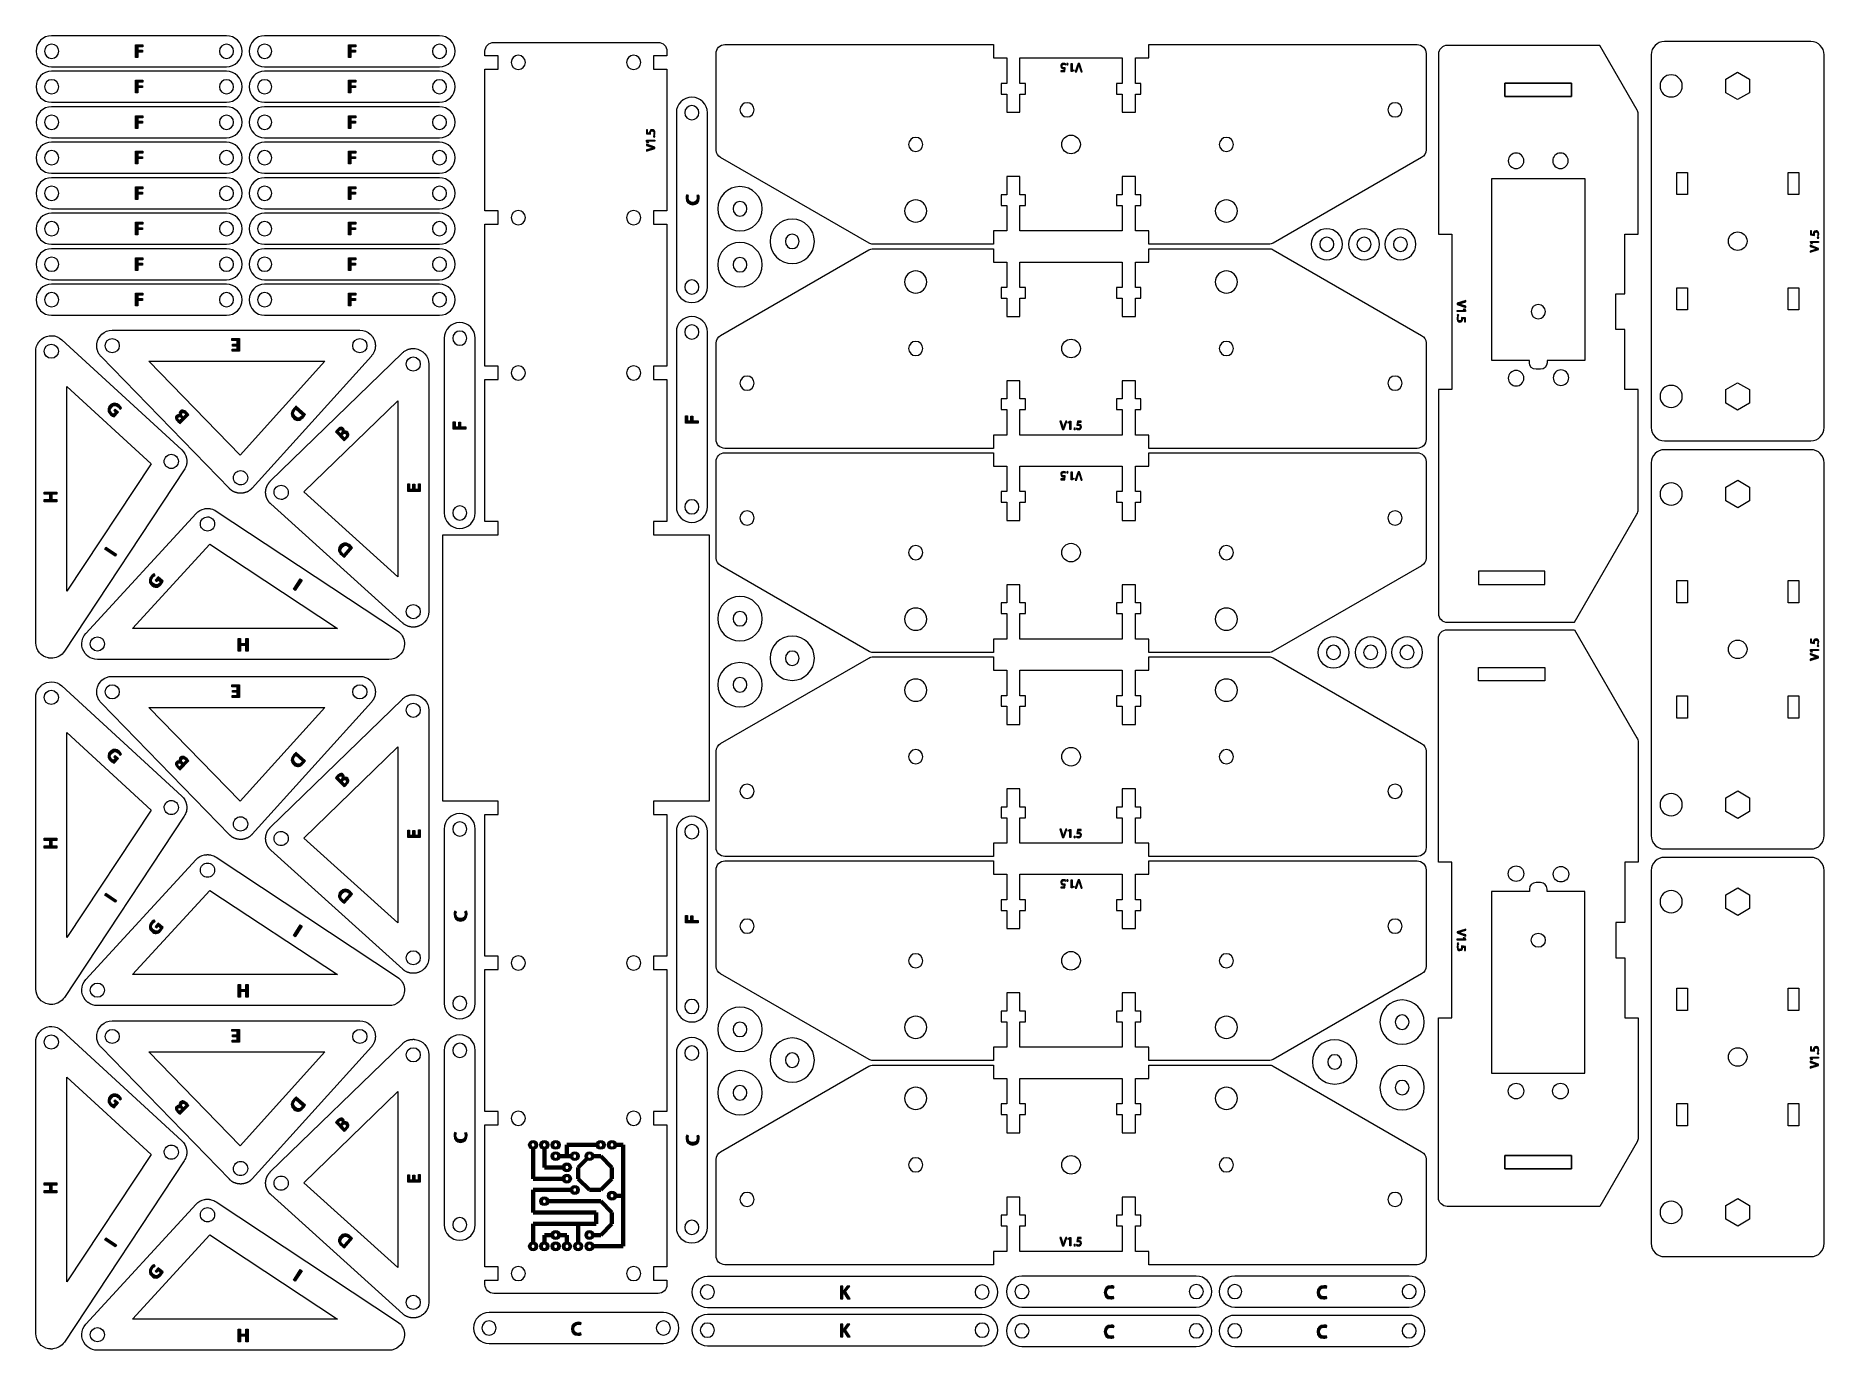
# Model space of a CAD drawing. Header units: inches. Extents: x 4 to 407, y 4 to 300.
import ezdxf

# ---------------------------------------------------------------- set-up
doc = ezdxf.new("R2010")
doc.units = ezdxf.units.IN
doc.header["$MEASUREMENT"] = 0
doc.layers.add('Ebene 1', color=7, linetype='Continuous')

# ---------------------------------------------------------------- blocks, each defined once
blk = doc.blocks.new('block 3')
at = {"layer": 'Ebene 1'}
h = blk.add_hatch(color=250, dxfattribs=at)
h.dxf.hatch_style = 2
h.paths.add_polyline_path([(26, 281.96), (27.64, 281.96), (27.64, 281.53), (26.52, 281.53), (26.52, 280.75), (27.57, 280.75), (27.57, 280.32), (26.52, 280.32), (26.52, 279.11), (26, 279.11)])
at = {"layer": 'Ebene 1', "lineweight": 0}
blk.add_lwpolyline([(26, 281.96), (27.64, 281.96), (27.64, 281.53), (26.52, 281.53), (26.52, 280.75), (27.57, 280.75), (27.57, 280.32), (26.52, 280.32), (26.52, 279.11), (26, 279.11), (26, 281.96)], dxfattribs=at)
blk = doc.blocks.new('block 2')
at = {"layer": 'Ebene 1', "lineweight": 0}
for points, knots in [([(50.02, 280.51), (50.02, 278.57), (48.46, 277.01), (46.52, 277.01), (46.52, 277.01), (7.12, 277.01), (7.12, 277.01), (5.19, 277.01), (3.62, 278.57), (3.62, 280.51), (3.62, 280.51), (3.62, 280.51), (3.62, 280.51), (3.62, 282.44), (5.19, 284.01), (7.12, 284.01), (7.12, 284.01), (46.52, 284.01), (46.52, 284.01), (48.46, 284.01), (50.02, 282.44), (50.02, 280.51), (50.02, 280.51), (50.02, 280.51), (50.02, 280.51)], [0, 0, 0, 0, 1, 1, 1, 2, 2, 2, 3, 3, 3, 4, 4, 4, 5, 5, 5, 6, 6, 6, 7, 7, 7, 8, 8, 8, 8]), ([(8.72, 280.51), (8.72, 279.62), (8.01, 278.91), (7.12, 278.91), (6.24, 278.91), (5.52, 279.62), (5.52, 280.51), (5.52, 281.39), (6.24, 282.11), (7.12, 282.11), (8.01, 282.11), (8.72, 281.39), (8.72, 280.51)], [0, 0, 0, 0, 1, 1, 1, 2, 2, 2, 3, 3, 3, 4, 4, 4, 4]), ([(48.12, 280.51), (48.12, 279.62), (47.41, 278.91), (46.52, 278.91), (45.64, 278.91), (44.92, 279.62), (44.92, 280.51), (44.92, 281.39), (45.64, 282.11), (46.52, 282.11), (47.41, 282.11), (48.12, 281.39), (48.12, 280.51)], [0, 0, 0, 0, 1, 1, 1, 2, 2, 2, 3, 3, 3, 4, 4, 4, 4])]:
    blk.add_open_spline(points, degree=3, knots=knots, dxfattribs=at)
at = {"layer": 'Ebene 1'}
blk.add_blockref('block 3', (0, 0), dxfattribs=at)
blk = doc.blocks.new('block 5')
at = {"layer": 'Ebene 1'}
h = blk.add_hatch(color=250, dxfattribs=at)
h.dxf.hatch_style = 2
h.paths.add_polyline_path([(26, 273.96), (27.64, 273.96), (27.64, 273.53), (26.52, 273.53), (26.52, 272.74), (27.57, 272.74), (27.57, 272.32), (26.52, 272.32), (26.52, 271.11), (26, 271.11)])
at = {"layer": 'Ebene 1', "lineweight": 0}
blk.add_lwpolyline([(26, 273.96), (27.64, 273.96), (27.64, 273.53), (26.52, 273.53), (26.52, 272.74), (27.57, 272.74), (27.57, 272.32), (26.52, 272.32), (26.52, 271.11), (26, 271.11), (26, 273.96)], dxfattribs=at)
blk = doc.blocks.new('block 4')
at = {"layer": 'Ebene 1', "lineweight": 0}
for points, knots in [([(50.02, 272.51), (50.02, 270.57), (48.46, 269.01), (46.52, 269.01), (46.52, 269.01), (7.12, 269.01), (7.12, 269.01), (5.19, 269.01), (3.62, 270.57), (3.62, 272.51), (3.62, 272.51), (3.62, 272.51), (3.62, 272.51), (3.62, 274.44), (5.19, 276.01), (7.12, 276.01), (7.12, 276.01), (46.52, 276.01), (46.52, 276.01), (48.46, 276.01), (50.02, 274.44), (50.02, 272.51), (50.02, 272.51), (50.02, 272.51), (50.02, 272.51)], [0, 0, 0, 0, 1, 1, 1, 2, 2, 2, 3, 3, 3, 4, 4, 4, 5, 5, 5, 6, 6, 6, 7, 7, 7, 8, 8, 8, 8]), ([(8.72, 272.51), (8.72, 271.62), (8.01, 270.91), (7.12, 270.91), (6.24, 270.91), (5.52, 271.62), (5.52, 272.51), (5.52, 273.39), (6.24, 274.11), (7.12, 274.11), (8.01, 274.11), (8.72, 273.39), (8.72, 272.51)], [0, 0, 0, 0, 1, 1, 1, 2, 2, 2, 3, 3, 3, 4, 4, 4, 4]), ([(48.12, 272.51), (48.12, 271.62), (47.41, 270.91), (46.52, 270.91), (45.64, 270.91), (44.92, 271.62), (44.92, 272.51), (44.92, 273.39), (45.64, 274.11), (46.52, 274.11), (47.41, 274.11), (48.12, 273.39), (48.12, 272.51)], [0, 0, 0, 0, 1, 1, 1, 2, 2, 2, 3, 3, 3, 4, 4, 4, 4])]:
    blk.add_open_spline(points, degree=3, knots=knots, dxfattribs=at)
at = {"layer": 'Ebene 1'}
blk.add_blockref('block 5', (0, 0), dxfattribs=at)
blk = doc.blocks.new('block 7')
at = {"layer": 'Ebene 1'}
h = blk.add_hatch(color=250, dxfattribs=at)
h.dxf.hatch_style = 2
h.paths.add_polyline_path([(26, 265.96), (27.64, 265.96), (27.64, 265.53), (26.52, 265.53), (26.52, 264.75), (27.57, 264.75), (27.57, 264.32), (26.52, 264.32), (26.52, 263.11), (26, 263.11)])
at = {"layer": 'Ebene 1', "lineweight": 0}
blk.add_lwpolyline([(26, 265.96), (27.64, 265.96), (27.64, 265.53), (26.52, 265.53), (26.52, 264.75), (27.57, 264.75), (27.57, 264.32), (26.52, 264.32), (26.52, 263.11), (26, 263.11), (26, 265.96)], dxfattribs=at)
blk = doc.blocks.new('block 6')
at = {"layer": 'Ebene 1', "lineweight": 0}
for points, knots in [([(50.02, 264.51), (50.02, 262.57), (48.46, 261.01), (46.52, 261.01), (46.52, 261.01), (7.12, 261.01), (7.12, 261.01), (5.19, 261.01), (3.62, 262.57), (3.62, 264.51), (3.62, 264.51), (3.62, 264.51), (3.62, 264.51), (3.62, 266.44), (5.19, 268.01), (7.12, 268.01), (7.12, 268.01), (46.52, 268.01), (46.52, 268.01), (48.46, 268.01), (50.02, 266.44), (50.02, 264.51), (50.02, 264.51), (50.02, 264.51), (50.02, 264.51)], [0, 0, 0, 0, 1, 1, 1, 2, 2, 2, 3, 3, 3, 4, 4, 4, 5, 5, 5, 6, 6, 6, 7, 7, 7, 8, 8, 8, 8]), ([(8.72, 264.51), (8.72, 263.62), (8.01, 262.91), (7.12, 262.91), (6.24, 262.91), (5.52, 263.62), (5.52, 264.51), (5.52, 265.39), (6.24, 266.11), (7.12, 266.11), (8.01, 266.11), (8.72, 265.39), (8.72, 264.51)], [0, 0, 0, 0, 1, 1, 1, 2, 2, 2, 3, 3, 3, 4, 4, 4, 4]), ([(48.12, 264.51), (48.12, 263.62), (47.41, 262.91), (46.52, 262.91), (45.64, 262.91), (44.92, 263.62), (44.92, 264.51), (44.92, 265.39), (45.64, 266.11), (46.52, 266.11), (47.41, 266.11), (48.12, 265.39), (48.12, 264.51)], [0, 0, 0, 0, 1, 1, 1, 2, 2, 2, 3, 3, 3, 4, 4, 4, 4])]:
    blk.add_open_spline(points, degree=3, knots=knots, dxfattribs=at)
at = {"layer": 'Ebene 1'}
blk.add_blockref('block 7', (0, 0), dxfattribs=at)
blk = doc.blocks.new('block 9')
at = {"layer": 'Ebene 1'}
h = blk.add_hatch(color=250, dxfattribs=at)
h.dxf.hatch_style = 2
h.paths.add_polyline_path([(26, 257.96), (27.64, 257.96), (27.64, 257.53), (26.52, 257.53), (26.52, 256.75), (27.57, 256.75), (27.57, 256.32), (26.52, 256.32), (26.52, 255.11), (26, 255.11)])
at = {"layer": 'Ebene 1', "lineweight": 0}
blk.add_lwpolyline([(26, 257.96), (27.64, 257.96), (27.64, 257.53), (26.52, 257.53), (26.52, 256.75), (27.57, 256.75), (27.57, 256.32), (26.52, 256.32), (26.52, 255.11), (26, 255.11), (26, 257.96)], dxfattribs=at)
blk = doc.blocks.new('block 8')
at = {"layer": 'Ebene 1', "lineweight": 0}
for points, knots in [([(50.02, 256.51), (50.02, 254.57), (48.46, 253.01), (46.52, 253.01), (46.52, 253.01), (7.12, 253.01), (7.12, 253.01), (5.19, 253.01), (3.62, 254.57), (3.62, 256.51), (3.62, 256.51), (3.62, 256.51), (3.62, 256.51), (3.62, 258.44), (5.19, 260.01), (7.12, 260.01), (7.12, 260.01), (46.52, 260.01), (46.52, 260.01), (48.46, 260.01), (50.02, 258.44), (50.02, 256.51), (50.02, 256.51), (50.02, 256.51), (50.02, 256.51)], [0, 0, 0, 0, 1, 1, 1, 2, 2, 2, 3, 3, 3, 4, 4, 4, 5, 5, 5, 6, 6, 6, 7, 7, 7, 8, 8, 8, 8]), ([(8.72, 256.51), (8.72, 255.62), (8.01, 254.91), (7.12, 254.91), (6.24, 254.91), (5.52, 255.62), (5.52, 256.51), (5.52, 257.39), (6.24, 258.11), (7.12, 258.11), (8.01, 258.11), (8.72, 257.39), (8.72, 256.51)], [0, 0, 0, 0, 1, 1, 1, 2, 2, 2, 3, 3, 3, 4, 4, 4, 4]), ([(48.12, 256.51), (48.12, 255.62), (47.41, 254.91), (46.52, 254.91), (45.64, 254.91), (44.92, 255.62), (44.92, 256.51), (44.92, 257.39), (45.64, 258.11), (46.52, 258.11), (47.41, 258.11), (48.12, 257.39), (48.12, 256.51)], [0, 0, 0, 0, 1, 1, 1, 2, 2, 2, 3, 3, 3, 4, 4, 4, 4])]:
    blk.add_open_spline(points, degree=3, knots=knots, dxfattribs=at)
at = {"layer": 'Ebene 1'}
blk.add_blockref('block 9', (0, 0), dxfattribs=at)
blk = doc.blocks.new('block 11')
at = {"layer": 'Ebene 1'}
h = blk.add_hatch(color=250, dxfattribs=at)
h.dxf.hatch_style = 2
h.paths.add_polyline_path([(26, 297.96), (27.64, 297.96), (27.64, 297.53), (26.52, 297.53), (26.52, 296.75), (27.57, 296.75), (27.57, 296.32), (26.52, 296.32), (26.52, 295.11), (26, 295.11)])
at = {"layer": 'Ebene 1', "lineweight": 0}
blk.add_lwpolyline([(26, 297.96), (27.64, 297.96), (27.64, 297.53), (26.52, 297.53), (26.52, 296.75), (27.57, 296.75), (27.57, 296.32), (26.52, 296.32), (26.52, 295.11), (26, 295.11), (26, 297.96)], dxfattribs=at)
blk = doc.blocks.new('block 10')
at = {"layer": 'Ebene 1', "lineweight": 0}
for points, knots in [([(50.02, 296.51), (50.02, 294.57), (48.46, 293.01), (46.52, 293.01), (46.52, 293.01), (7.12, 293.01), (7.12, 293.01), (5.19, 293.01), (3.62, 294.57), (3.62, 296.51), (3.62, 296.51), (3.62, 296.51), (3.62, 296.51), (3.62, 298.44), (5.19, 300.01), (7.12, 300.01), (7.12, 300.01), (46.52, 300.01), (46.52, 300.01), (48.46, 300.01), (50.02, 298.44), (50.02, 296.51), (50.02, 296.51), (50.02, 296.51), (50.02, 296.51)], [0, 0, 0, 0, 1, 1, 1, 2, 2, 2, 3, 3, 3, 4, 4, 4, 5, 5, 5, 6, 6, 6, 7, 7, 7, 8, 8, 8, 8]), ([(8.72, 296.51), (8.72, 295.62), (8.01, 294.91), (7.12, 294.91), (6.24, 294.91), (5.52, 295.62), (5.52, 296.51), (5.52, 297.39), (6.24, 298.11), (7.12, 298.11), (8.01, 298.11), (8.72, 297.39), (8.72, 296.51)], [0, 0, 0, 0, 1, 1, 1, 2, 2, 2, 3, 3, 3, 4, 4, 4, 4]), ([(48.12, 296.51), (48.12, 295.62), (47.41, 294.91), (46.52, 294.91), (45.64, 294.91), (44.92, 295.62), (44.92, 296.51), (44.92, 297.39), (45.64, 298.11), (46.52, 298.11), (47.41, 298.11), (48.12, 297.39), (48.12, 296.51)], [0, 0, 0, 0, 1, 1, 1, 2, 2, 2, 3, 3, 3, 4, 4, 4, 4])]:
    blk.add_open_spline(points, degree=3, knots=knots, dxfattribs=at)
at = {"layer": 'Ebene 1'}
blk.add_blockref('block 11', (0, 0), dxfattribs=at)
blk = doc.blocks.new('block 13')
at = {"layer": 'Ebene 1'}
h = blk.add_hatch(color=250, dxfattribs=at)
h.dxf.hatch_style = 2
h.paths.add_polyline_path([(26, 289.96), (27.64, 289.96), (27.64, 289.53), (26.52, 289.53), (26.52, 288.75), (27.57, 288.75), (27.57, 288.32), (26.52, 288.32), (26.52, 287.11), (26, 287.11)])
at = {"layer": 'Ebene 1', "lineweight": 0}
blk.add_lwpolyline([(26, 289.96), (27.64, 289.96), (27.64, 289.53), (26.52, 289.53), (26.52, 288.75), (27.57, 288.75), (27.57, 288.32), (26.52, 288.32), (26.52, 287.11), (26, 287.11), (26, 289.96)], dxfattribs=at)
blk = doc.blocks.new('block 12')
at = {"layer": 'Ebene 1', "lineweight": 0}
for points, knots in [([(50.02, 288.51), (50.02, 286.57), (48.46, 285.01), (46.52, 285.01), (46.52, 285.01), (7.12, 285.01), (7.12, 285.01), (5.19, 285.01), (3.62, 286.57), (3.62, 288.51), (3.62, 288.51), (3.62, 288.51), (3.62, 288.51), (3.62, 290.44), (5.19, 292.01), (7.12, 292.01), (7.12, 292.01), (46.52, 292.01), (46.52, 292.01), (48.46, 292.01), (50.02, 290.44), (50.02, 288.51), (50.02, 288.51), (50.02, 288.51), (50.02, 288.51)], [0, 0, 0, 0, 1, 1, 1, 2, 2, 2, 3, 3, 3, 4, 4, 4, 5, 5, 5, 6, 6, 6, 7, 7, 7, 8, 8, 8, 8]), ([(8.72, 288.51), (8.72, 287.62), (8.01, 286.91), (7.12, 286.91), (6.24, 286.91), (5.52, 287.62), (5.52, 288.51), (5.52, 289.39), (6.24, 290.11), (7.12, 290.11), (8.01, 290.11), (8.72, 289.39), (8.72, 288.51)], [0, 0, 0, 0, 1, 1, 1, 2, 2, 2, 3, 3, 3, 4, 4, 4, 4]), ([(48.12, 288.51), (48.12, 287.62), (47.41, 286.91), (46.52, 286.91), (45.64, 286.91), (44.92, 287.62), (44.92, 288.51), (44.92, 289.39), (45.64, 290.11), (46.52, 290.11), (47.41, 290.11), (48.12, 289.39), (48.12, 288.51)], [0, 0, 0, 0, 1, 1, 1, 2, 2, 2, 3, 3, 3, 4, 4, 4, 4])]:
    blk.add_open_spline(points, degree=3, knots=knots, dxfattribs=at)
at = {"layer": 'Ebene 1'}
blk.add_blockref('block 13', (0, 0), dxfattribs=at)
blk = doc.blocks.new('block 15')
at = {"layer": 'Ebene 1'}
h = blk.add_hatch(color=250, dxfattribs=at)
h.dxf.hatch_style = 2
h.paths.add_polyline_path([(26, 241.96), (27.64, 241.96), (27.64, 241.53), (26.52, 241.53), (26.52, 240.75), (27.57, 240.75), (27.57, 240.32), (26.52, 240.32), (26.52, 239.11), (26, 239.11)])
at = {"layer": 'Ebene 1', "lineweight": 0}
blk.add_lwpolyline([(26, 241.96), (27.64, 241.96), (27.64, 241.53), (26.52, 241.53), (26.52, 240.75), (27.57, 240.75), (27.57, 240.32), (26.52, 240.32), (26.52, 239.11), (26, 239.11), (26, 241.96)], dxfattribs=at)
blk = doc.blocks.new('block 14')
at = {"layer": 'Ebene 1', "lineweight": 0}
for points, knots in [([(50.02, 240.51), (50.02, 238.57), (48.46, 237.01), (46.52, 237.01), (46.52, 237.01), (7.12, 237.01), (7.12, 237.01), (5.19, 237.01), (3.62, 238.57), (3.62, 240.51), (3.62, 240.51), (3.62, 240.51), (3.62, 240.51), (3.62, 242.44), (5.19, 244.01), (7.12, 244.01), (7.12, 244.01), (46.52, 244.01), (46.52, 244.01), (48.46, 244.01), (50.02, 242.44), (50.02, 240.51), (50.02, 240.51), (50.02, 240.51), (50.02, 240.51)], [0, 0, 0, 0, 1, 1, 1, 2, 2, 2, 3, 3, 3, 4, 4, 4, 5, 5, 5, 6, 6, 6, 7, 7, 7, 8, 8, 8, 8]), ([(8.72, 240.51), (8.72, 239.62), (8.01, 238.91), (7.12, 238.91), (6.24, 238.91), (5.52, 239.62), (5.52, 240.51), (5.52, 241.39), (6.24, 242.11), (7.12, 242.11), (8.01, 242.11), (8.72, 241.39), (8.72, 240.51)], [0, 0, 0, 0, 1, 1, 1, 2, 2, 2, 3, 3, 3, 4, 4, 4, 4]), ([(48.12, 240.51), (48.12, 239.62), (47.41, 238.91), (46.52, 238.91), (45.64, 238.91), (44.92, 239.62), (44.92, 240.51), (44.92, 241.39), (45.64, 242.11), (46.52, 242.11), (47.41, 242.11), (48.12, 241.39), (48.12, 240.51)], [0, 0, 0, 0, 1, 1, 1, 2, 2, 2, 3, 3, 3, 4, 4, 4, 4])]:
    blk.add_open_spline(points, degree=3, knots=knots, dxfattribs=at)
at = {"layer": 'Ebene 1'}
blk.add_blockref('block 15', (0, 0), dxfattribs=at)
blk = doc.blocks.new('block 17')
at = {"layer": 'Ebene 1'}
h = blk.add_hatch(color=250, dxfattribs=at)
h.dxf.hatch_style = 2
h.paths.add_polyline_path([(26, 249.96), (27.64, 249.96), (27.64, 249.53), (26.52, 249.53), (26.52, 248.75), (27.57, 248.75), (27.57, 248.32), (26.52, 248.32), (26.52, 247.11), (26, 247.11)])
at = {"layer": 'Ebene 1', "lineweight": 0}
blk.add_lwpolyline([(26, 249.96), (27.64, 249.96), (27.64, 249.53), (26.52, 249.53), (26.52, 248.75), (27.57, 248.75), (27.57, 248.32), (26.52, 248.32), (26.52, 247.11), (26, 247.11), (26, 249.96)], dxfattribs=at)
blk = doc.blocks.new('block 16')
at = {"layer": 'Ebene 1', "lineweight": 0}
for points, knots in [([(50.02, 248.51), (50.02, 246.57), (48.46, 245.01), (46.52, 245.01), (46.52, 245.01), (7.12, 245.01), (7.12, 245.01), (5.19, 245.01), (3.62, 246.57), (3.62, 248.51), (3.62, 248.51), (3.62, 248.51), (3.62, 248.51), (3.62, 250.44), (5.19, 252.01), (7.12, 252.01), (7.12, 252.01), (46.52, 252.01), (46.52, 252.01), (48.46, 252.01), (50.02, 250.44), (50.02, 248.51), (50.02, 248.51), (50.02, 248.51), (50.02, 248.51)], [0, 0, 0, 0, 1, 1, 1, 2, 2, 2, 3, 3, 3, 4, 4, 4, 5, 5, 5, 6, 6, 6, 7, 7, 7, 8, 8, 8, 8]), ([(8.72, 248.51), (8.72, 247.62), (8.01, 246.91), (7.12, 246.91), (6.24, 246.91), (5.52, 247.62), (5.52, 248.51), (5.52, 249.39), (6.24, 250.11), (7.12, 250.11), (8.01, 250.11), (8.72, 249.39), (8.72, 248.51)], [0, 0, 0, 0, 1, 1, 1, 2, 2, 2, 3, 3, 3, 4, 4, 4, 4]), ([(48.12, 248.51), (48.12, 247.62), (47.41, 246.91), (46.52, 246.91), (45.64, 246.91), (44.92, 247.62), (44.92, 248.51), (44.92, 249.39), (45.64, 250.11), (46.52, 250.11), (47.41, 250.11), (48.12, 249.39), (48.12, 248.51)], [0, 0, 0, 0, 1, 1, 1, 2, 2, 2, 3, 3, 3, 4, 4, 4, 4])]:
    blk.add_open_spline(points, degree=3, knots=knots, dxfattribs=at)
at = {"layer": 'Ebene 1'}
blk.add_blockref('block 17', (0, 0), dxfattribs=at)
blk = doc.blocks.new('block 19')
at = {"layer": 'Ebene 1'}
h = blk.add_hatch(color=250, dxfattribs=at)
h.dxf.hatch_style = 2
h.paths.add_polyline_path([(74, 281.96), (75.64, 281.96), (75.64, 281.53), (74.52, 281.53), (74.52, 280.75), (75.57, 280.75), (75.57, 280.32), (74.52, 280.32), (74.52, 279.11), (74, 279.11)])
at = {"layer": 'Ebene 1', "lineweight": 0}
blk.add_lwpolyline([(74, 281.96), (75.64, 281.96), (75.64, 281.53), (74.52, 281.53), (74.52, 280.75), (75.57, 280.75), (75.57, 280.32), (74.52, 280.32), (74.52, 279.11), (74, 279.11), (74, 281.96)], dxfattribs=at)
blk = doc.blocks.new('block 18')
at = {"layer": 'Ebene 1', "lineweight": 0}
for points, knots in [([(98.02, 280.51), (98.02, 278.57), (96.46, 277.01), (94.52, 277.01), (94.52, 277.01), (55.12, 277.01), (55.12, 277.01), (53.19, 277.01), (51.62, 278.57), (51.62, 280.51), (51.62, 280.51), (51.62, 280.51), (51.62, 280.51), (51.62, 282.44), (53.19, 284.01), (55.12, 284.01), (55.12, 284.01), (94.52, 284.01), (94.52, 284.01), (96.46, 284.01), (98.02, 282.44), (98.02, 280.51), (98.02, 280.51), (98.02, 280.51), (98.02, 280.51)], [0, 0, 0, 0, 1, 1, 1, 2, 2, 2, 3, 3, 3, 4, 4, 4, 5, 5, 5, 6, 6, 6, 7, 7, 7, 8, 8, 8, 8]), ([(56.72, 280.51), (56.72, 279.62), (56.01, 278.91), (55.12, 278.91), (54.24, 278.91), (53.52, 279.62), (53.52, 280.51), (53.52, 281.39), (54.24, 282.11), (55.12, 282.11), (56.01, 282.11), (56.72, 281.39), (56.72, 280.51)], [0, 0, 0, 0, 1, 1, 1, 2, 2, 2, 3, 3, 3, 4, 4, 4, 4]), ([(96.12, 280.51), (96.12, 279.62), (95.41, 278.91), (94.52, 278.91), (93.64, 278.91), (92.92, 279.62), (92.92, 280.51), (92.92, 281.39), (93.64, 282.11), (94.52, 282.11), (95.41, 282.11), (96.12, 281.39), (96.12, 280.51)], [0, 0, 0, 0, 1, 1, 1, 2, 2, 2, 3, 3, 3, 4, 4, 4, 4])]:
    blk.add_open_spline(points, degree=3, knots=knots, dxfattribs=at)
at = {"layer": 'Ebene 1'}
blk.add_blockref('block 19', (0, 0), dxfattribs=at)
blk = doc.blocks.new('block 21')
at = {"layer": 'Ebene 1'}
h = blk.add_hatch(color=250, dxfattribs=at)
h.dxf.hatch_style = 2
h.paths.add_polyline_path([(74, 273.96), (75.64, 273.96), (75.64, 273.53), (74.52, 273.53), (74.52, 272.74), (75.57, 272.74), (75.57, 272.32), (74.52, 272.32), (74.52, 271.11), (74, 271.11)])
at = {"layer": 'Ebene 1', "lineweight": 0}
blk.add_lwpolyline([(74, 273.96), (75.64, 273.96), (75.64, 273.53), (74.52, 273.53), (74.52, 272.74), (75.57, 272.74), (75.57, 272.32), (74.52, 272.32), (74.52, 271.11), (74, 271.11), (74, 273.96)], dxfattribs=at)
blk = doc.blocks.new('block 20')
at = {"layer": 'Ebene 1', "lineweight": 0}
for points, knots in [([(98.02, 272.51), (98.02, 270.57), (96.46, 269.01), (94.52, 269.01), (94.52, 269.01), (55.12, 269.01), (55.12, 269.01), (53.19, 269.01), (51.62, 270.57), (51.62, 272.51), (51.62, 272.51), (51.62, 272.51), (51.62, 272.51), (51.62, 274.44), (53.19, 276.01), (55.12, 276.01), (55.12, 276.01), (94.52, 276.01), (94.52, 276.01), (96.46, 276.01), (98.02, 274.44), (98.02, 272.51), (98.02, 272.51), (98.02, 272.51), (98.02, 272.51)], [0, 0, 0, 0, 1, 1, 1, 2, 2, 2, 3, 3, 3, 4, 4, 4, 5, 5, 5, 6, 6, 6, 7, 7, 7, 8, 8, 8, 8]), ([(56.72, 272.51), (56.72, 271.62), (56.01, 270.91), (55.12, 270.91), (54.24, 270.91), (53.52, 271.62), (53.52, 272.51), (53.52, 273.39), (54.24, 274.11), (55.12, 274.11), (56.01, 274.11), (56.72, 273.39), (56.72, 272.51)], [0, 0, 0, 0, 1, 1, 1, 2, 2, 2, 3, 3, 3, 4, 4, 4, 4]), ([(96.12, 272.51), (96.12, 271.62), (95.41, 270.91), (94.52, 270.91), (93.64, 270.91), (92.92, 271.62), (92.92, 272.51), (92.92, 273.39), (93.64, 274.11), (94.52, 274.11), (95.41, 274.11), (96.12, 273.39), (96.12, 272.51)], [0, 0, 0, 0, 1, 1, 1, 2, 2, 2, 3, 3, 3, 4, 4, 4, 4])]:
    blk.add_open_spline(points, degree=3, knots=knots, dxfattribs=at)
at = {"layer": 'Ebene 1'}
blk.add_blockref('block 21', (0, 0), dxfattribs=at)
blk = doc.blocks.new('block 23')
at = {"layer": 'Ebene 1'}
h = blk.add_hatch(color=250, dxfattribs=at)
h.dxf.hatch_style = 2
h.paths.add_polyline_path([(74, 265.96), (75.64, 265.96), (75.64, 265.53), (74.52, 265.53), (74.52, 264.75), (75.57, 264.75), (75.57, 264.32), (74.52, 264.32), (74.52, 263.11), (74, 263.11)])
at = {"layer": 'Ebene 1', "lineweight": 0}
blk.add_lwpolyline([(74, 265.96), (75.64, 265.96), (75.64, 265.53), (74.52, 265.53), (74.52, 264.75), (75.57, 264.75), (75.57, 264.32), (74.52, 264.32), (74.52, 263.11), (74, 263.11), (74, 265.96)], dxfattribs=at)
blk = doc.blocks.new('block 22')
at = {"layer": 'Ebene 1', "lineweight": 0}
for points, knots in [([(98.02, 264.51), (98.02, 262.57), (96.46, 261.01), (94.52, 261.01), (94.52, 261.01), (55.12, 261.01), (55.12, 261.01), (53.19, 261.01), (51.62, 262.57), (51.62, 264.51), (51.62, 264.51), (51.62, 264.51), (51.62, 264.51), (51.62, 266.44), (53.19, 268.01), (55.12, 268.01), (55.12, 268.01), (94.52, 268.01), (94.52, 268.01), (96.46, 268.01), (98.02, 266.44), (98.02, 264.51), (98.02, 264.51), (98.02, 264.51), (98.02, 264.51)], [0, 0, 0, 0, 1, 1, 1, 2, 2, 2, 3, 3, 3, 4, 4, 4, 5, 5, 5, 6, 6, 6, 7, 7, 7, 8, 8, 8, 8]), ([(56.72, 264.51), (56.72, 263.62), (56.01, 262.91), (55.12, 262.91), (54.24, 262.91), (53.52, 263.62), (53.52, 264.51), (53.52, 265.39), (54.24, 266.11), (55.12, 266.11), (56.01, 266.11), (56.72, 265.39), (56.72, 264.51)], [0, 0, 0, 0, 1, 1, 1, 2, 2, 2, 3, 3, 3, 4, 4, 4, 4]), ([(96.12, 264.51), (96.12, 263.62), (95.41, 262.91), (94.52, 262.91), (93.64, 262.91), (92.92, 263.62), (92.92, 264.51), (92.92, 265.39), (93.64, 266.11), (94.52, 266.11), (95.41, 266.11), (96.12, 265.39), (96.12, 264.51)], [0, 0, 0, 0, 1, 1, 1, 2, 2, 2, 3, 3, 3, 4, 4, 4, 4])]:
    blk.add_open_spline(points, degree=3, knots=knots, dxfattribs=at)
at = {"layer": 'Ebene 1'}
blk.add_blockref('block 23', (0, 0), dxfattribs=at)
blk = doc.blocks.new('block 25')
at = {"layer": 'Ebene 1'}
h = blk.add_hatch(color=250, dxfattribs=at)
h.dxf.hatch_style = 2
h.paths.add_polyline_path([(74, 257.96), (75.64, 257.96), (75.64, 257.53), (74.52, 257.53), (74.52, 256.75), (75.57, 256.75), (75.57, 256.32), (74.52, 256.32), (74.52, 255.11), (74, 255.11)])
at = {"layer": 'Ebene 1', "lineweight": 0}
blk.add_lwpolyline([(74, 257.96), (75.64, 257.96), (75.64, 257.53), (74.52, 257.53), (74.52, 256.75), (75.57, 256.75), (75.57, 256.32), (74.52, 256.32), (74.52, 255.11), (74, 255.11), (74, 257.96)], dxfattribs=at)
blk = doc.blocks.new('block 24')
at = {"layer": 'Ebene 1', "lineweight": 0}
for points, knots in [([(98.02, 256.51), (98.02, 254.57), (96.46, 253.01), (94.52, 253.01), (94.52, 253.01), (55.12, 253.01), (55.12, 253.01), (53.19, 253.01), (51.62, 254.57), (51.62, 256.51), (51.62, 256.51), (51.62, 256.51), (51.62, 256.51), (51.62, 258.44), (53.19, 260.01), (55.12, 260.01), (55.12, 260.01), (94.52, 260.01), (94.52, 260.01), (96.46, 260.01), (98.02, 258.44), (98.02, 256.51), (98.02, 256.51), (98.02, 256.51), (98.02, 256.51)], [0, 0, 0, 0, 1, 1, 1, 2, 2, 2, 3, 3, 3, 4, 4, 4, 5, 5, 5, 6, 6, 6, 7, 7, 7, 8, 8, 8, 8]), ([(56.72, 256.51), (56.72, 255.62), (56.01, 254.91), (55.12, 254.91), (54.24, 254.91), (53.52, 255.62), (53.52, 256.51), (53.52, 257.39), (54.24, 258.11), (55.12, 258.11), (56.01, 258.11), (56.72, 257.39), (56.72, 256.51)], [0, 0, 0, 0, 1, 1, 1, 2, 2, 2, 3, 3, 3, 4, 4, 4, 4]), ([(96.12, 256.51), (96.12, 255.62), (95.41, 254.91), (94.52, 254.91), (93.64, 254.91), (92.92, 255.62), (92.92, 256.51), (92.92, 257.39), (93.64, 258.11), (94.52, 258.11), (95.41, 258.11), (96.12, 257.39), (96.12, 256.51)], [0, 0, 0, 0, 1, 1, 1, 2, 2, 2, 3, 3, 3, 4, 4, 4, 4])]:
    blk.add_open_spline(points, degree=3, knots=knots, dxfattribs=at)
at = {"layer": 'Ebene 1'}
blk.add_blockref('block 25', (0, 0), dxfattribs=at)
blk = doc.blocks.new('block 27')
at = {"layer": 'Ebene 1'}
h = blk.add_hatch(color=250, dxfattribs=at)
h.dxf.hatch_style = 2
h.paths.add_polyline_path([(74, 297.96), (75.64, 297.96), (75.64, 297.53), (74.52, 297.53), (74.52, 296.75), (75.57, 296.75), (75.57, 296.32), (74.52, 296.32), (74.52, 295.11), (74, 295.11)])
at = {"layer": 'Ebene 1', "lineweight": 0}
blk.add_lwpolyline([(74, 297.96), (75.64, 297.96), (75.64, 297.53), (74.52, 297.53), (74.52, 296.75), (75.57, 296.75), (75.57, 296.32), (74.52, 296.32), (74.52, 295.11), (74, 295.11), (74, 297.96)], dxfattribs=at)
blk = doc.blocks.new('block 26')
at = {"layer": 'Ebene 1', "lineweight": 0}
for points, knots in [([(98.02, 296.51), (98.02, 294.57), (96.46, 293.01), (94.52, 293.01), (94.52, 293.01), (55.12, 293.01), (55.12, 293.01), (53.19, 293.01), (51.62, 294.57), (51.62, 296.51), (51.62, 296.51), (51.62, 296.51), (51.62, 296.51), (51.62, 298.44), (53.19, 300.01), (55.12, 300.01), (55.12, 300.01), (94.52, 300.01), (94.52, 300.01), (96.46, 300.01), (98.02, 298.44), (98.02, 296.51), (98.02, 296.51), (98.02, 296.51), (98.02, 296.51)], [0, 0, 0, 0, 1, 1, 1, 2, 2, 2, 3, 3, 3, 4, 4, 4, 5, 5, 5, 6, 6, 6, 7, 7, 7, 8, 8, 8, 8]), ([(56.72, 296.51), (56.72, 295.62), (56.01, 294.91), (55.12, 294.91), (54.24, 294.91), (53.52, 295.62), (53.52, 296.51), (53.52, 297.39), (54.24, 298.11), (55.12, 298.11), (56.01, 298.11), (56.72, 297.39), (56.72, 296.51)], [0, 0, 0, 0, 1, 1, 1, 2, 2, 2, 3, 3, 3, 4, 4, 4, 4]), ([(96.12, 296.51), (96.12, 295.62), (95.41, 294.91), (94.52, 294.91), (93.64, 294.91), (92.92, 295.62), (92.92, 296.51), (92.92, 297.39), (93.64, 298.11), (94.52, 298.11), (95.41, 298.11), (96.12, 297.39), (96.12, 296.51)], [0, 0, 0, 0, 1, 1, 1, 2, 2, 2, 3, 3, 3, 4, 4, 4, 4])]:
    blk.add_open_spline(points, degree=3, knots=knots, dxfattribs=at)
at = {"layer": 'Ebene 1'}
blk.add_blockref('block 27', (0, 0), dxfattribs=at)
blk = doc.blocks.new('block 29')
at = {"layer": 'Ebene 1'}
h = blk.add_hatch(color=250, dxfattribs=at)
h.dxf.hatch_style = 2
h.paths.add_polyline_path([(74, 289.96), (75.64, 289.96), (75.64, 289.53), (74.52, 289.53), (74.52, 288.75), (75.57, 288.75), (75.57, 288.32), (74.52, 288.32), (74.52, 287.11), (74, 287.11)])
at = {"layer": 'Ebene 1', "lineweight": 0}
blk.add_lwpolyline([(74, 289.96), (75.64, 289.96), (75.64, 289.53), (74.52, 289.53), (74.52, 288.75), (75.57, 288.75), (75.57, 288.32), (74.52, 288.32), (74.52, 287.11), (74, 287.11), (74, 289.96)], dxfattribs=at)
blk = doc.blocks.new('block 28')
at = {"layer": 'Ebene 1', "lineweight": 0}
for points, knots in [([(98.02, 288.51), (98.02, 286.57), (96.46, 285.01), (94.52, 285.01), (94.52, 285.01), (55.12, 285.01), (55.12, 285.01), (53.19, 285.01), (51.62, 286.57), (51.62, 288.51), (51.62, 288.51), (51.62, 288.51), (51.62, 288.51), (51.62, 290.44), (53.19, 292.01), (55.12, 292.01), (55.12, 292.01), (94.52, 292.01), (94.52, 292.01), (96.46, 292.01), (98.02, 290.44), (98.02, 288.51), (98.02, 288.51), (98.02, 288.51), (98.02, 288.51)], [0, 0, 0, 0, 1, 1, 1, 2, 2, 2, 3, 3, 3, 4, 4, 4, 5, 5, 5, 6, 6, 6, 7, 7, 7, 8, 8, 8, 8]), ([(56.72, 288.51), (56.72, 287.62), (56.01, 286.91), (55.12, 286.91), (54.24, 286.91), (53.52, 287.62), (53.52, 288.51), (53.52, 289.39), (54.24, 290.11), (55.12, 290.11), (56.01, 290.11), (56.72, 289.39), (56.72, 288.51)], [0, 0, 0, 0, 1, 1, 1, 2, 2, 2, 3, 3, 3, 4, 4, 4, 4]), ([(96.12, 288.51), (96.12, 287.62), (95.41, 286.91), (94.52, 286.91), (93.64, 286.91), (92.92, 287.62), (92.92, 288.51), (92.92, 289.39), (93.64, 290.11), (94.52, 290.11), (95.41, 290.11), (96.12, 289.39), (96.12, 288.51)], [0, 0, 0, 0, 1, 1, 1, 2, 2, 2, 3, 3, 3, 4, 4, 4, 4])]:
    blk.add_open_spline(points, degree=3, knots=knots, dxfattribs=at)
at = {"layer": 'Ebene 1'}
blk.add_blockref('block 29', (0, 0), dxfattribs=at)
blk = doc.blocks.new('block 31')
at = {"layer": 'Ebene 1'}
h = blk.add_hatch(color=250, dxfattribs=at)
h.dxf.hatch_style = 2
h.paths.add_polyline_path([(74, 241.96), (75.64, 241.96), (75.64, 241.53), (74.52, 241.53), (74.52, 240.75), (75.57, 240.75), (75.57, 240.32), (74.52, 240.32), (74.52, 239.11), (74, 239.11)])
at = {"layer": 'Ebene 1', "lineweight": 0}
blk.add_lwpolyline([(74, 241.96), (75.64, 241.96), (75.64, 241.53), (74.52, 241.53), (74.52, 240.75), (75.57, 240.75), (75.57, 240.32), (74.52, 240.32), (74.52, 239.11), (74, 239.11), (74, 241.96)], dxfattribs=at)
blk = doc.blocks.new('block 30')
at = {"layer": 'Ebene 1', "lineweight": 0}
for points, knots in [([(98.02, 240.51), (98.02, 238.57), (96.46, 237.01), (94.52, 237.01), (94.52, 237.01), (55.12, 237.01), (55.12, 237.01), (53.19, 237.01), (51.62, 238.57), (51.62, 240.51), (51.62, 240.51), (51.62, 240.51), (51.62, 240.51), (51.62, 242.44), (53.19, 244.01), (55.12, 244.01), (55.12, 244.01), (94.52, 244.01), (94.52, 244.01), (96.46, 244.01), (98.02, 242.44), (98.02, 240.51), (98.02, 240.51), (98.02, 240.51), (98.02, 240.51)], [0, 0, 0, 0, 1, 1, 1, 2, 2, 2, 3, 3, 3, 4, 4, 4, 5, 5, 5, 6, 6, 6, 7, 7, 7, 8, 8, 8, 8]), ([(56.72, 240.51), (56.72, 239.62), (56.01, 238.91), (55.12, 238.91), (54.24, 238.91), (53.52, 239.62), (53.52, 240.51), (53.52, 241.39), (54.24, 242.11), (55.12, 242.11), (56.01, 242.11), (56.72, 241.39), (56.72, 240.51)], [0, 0, 0, 0, 1, 1, 1, 2, 2, 2, 3, 3, 3, 4, 4, 4, 4]), ([(96.12, 240.51), (96.12, 239.62), (95.41, 238.91), (94.52, 238.91), (93.64, 238.91), (92.92, 239.62), (92.92, 240.51), (92.92, 241.39), (93.64, 242.11), (94.52, 242.11), (95.41, 242.11), (96.12, 241.39), (96.12, 240.51)], [0, 0, 0, 0, 1, 1, 1, 2, 2, 2, 3, 3, 3, 4, 4, 4, 4])]:
    blk.add_open_spline(points, degree=3, knots=knots, dxfattribs=at)
at = {"layer": 'Ebene 1'}
blk.add_blockref('block 31', (0, 0), dxfattribs=at)
blk = doc.blocks.new('block 33')
at = {"layer": 'Ebene 1'}
h = blk.add_hatch(color=250, dxfattribs=at)
h.dxf.hatch_style = 2
h.paths.add_polyline_path([(74, 249.96), (75.64, 249.96), (75.64, 249.53), (74.52, 249.53), (74.52, 248.75), (75.57, 248.75), (75.57, 248.32), (74.52, 248.32), (74.52, 247.11), (74, 247.11)])
at = {"layer": 'Ebene 1', "lineweight": 0}
blk.add_lwpolyline([(74, 249.96), (75.64, 249.96), (75.64, 249.53), (74.52, 249.53), (74.52, 248.75), (75.57, 248.75), (75.57, 248.32), (74.52, 248.32), (74.52, 247.11), (74, 247.11), (74, 249.96)], dxfattribs=at)
blk = doc.blocks.new('block 32')
at = {"layer": 'Ebene 1', "lineweight": 0}
for points, knots in [([(98.02, 248.51), (98.02, 246.57), (96.46, 245.01), (94.52, 245.01), (94.52, 245.01), (55.12, 245.01), (55.12, 245.01), (53.19, 245.01), (51.62, 246.57), (51.62, 248.51), (51.62, 248.51), (51.62, 248.51), (51.62, 248.51), (51.62, 250.44), (53.19, 252.01), (55.12, 252.01), (55.12, 252.01), (94.52, 252.01), (94.52, 252.01), (96.46, 252.01), (98.02, 250.44), (98.02, 248.51), (98.02, 248.51), (98.02, 248.51), (98.02, 248.51)], [0, 0, 0, 0, 1, 1, 1, 2, 2, 2, 3, 3, 3, 4, 4, 4, 5, 5, 5, 6, 6, 6, 7, 7, 7, 8, 8, 8, 8]), ([(56.72, 248.51), (56.72, 247.62), (56.01, 246.91), (55.12, 246.91), (54.24, 246.91), (53.52, 247.62), (53.52, 248.51), (53.52, 249.39), (54.24, 250.11), (55.12, 250.11), (56.01, 250.11), (56.72, 249.39), (56.72, 248.51)], [0, 0, 0, 0, 1, 1, 1, 2, 2, 2, 3, 3, 3, 4, 4, 4, 4]), ([(96.12, 248.51), (96.12, 247.62), (95.41, 246.91), (94.52, 246.91), (93.64, 246.91), (92.92, 247.62), (92.92, 248.51), (92.92, 249.39), (93.64, 250.11), (94.52, 250.11), (95.41, 250.11), (96.12, 249.39), (96.12, 248.51)], [0, 0, 0, 0, 1, 1, 1, 2, 2, 2, 3, 3, 3, 4, 4, 4, 4])]:
    blk.add_open_spline(points, degree=3, knots=knots, dxfattribs=at)
at = {"layer": 'Ebene 1'}
blk.add_blockref('block 33', (0, 0), dxfattribs=at)
blk = doc.blocks.new('block 35')
at = {"layer": 'Ebene 1'}
h = blk.add_hatch(color=250, dxfattribs=at)
h.dxf.hatch_style = 2
h.paths.add_polyline_path([(97.63, 211.32), (97.63, 212.97), (98.06, 212.97), (98.06, 211.84), (98.85, 211.84), (98.85, 212.89), (99.28, 212.89), (99.28, 211.84), (100.49, 211.84), (100.49, 211.32)])
at = {"layer": 'Ebene 1', "lineweight": 0}
blk.add_lwpolyline([(97.63, 211.32), (97.63, 212.97), (98.06, 212.97), (98.06, 211.84), (98.85, 211.84), (98.85, 212.89), (99.28, 212.89), (99.28, 211.84), (100.49, 211.84), (100.49, 211.32), (97.63, 211.32)], dxfattribs=at)
blk = doc.blocks.new('block 34')
at = {"layer": 'Ebene 1', "lineweight": 0}
for points, knots in [([(99.09, 235.35), (101.02, 235.35), (102.59, 233.78), (102.59, 231.85), (102.59, 231.85), (102.59, 192.45), (102.59, 192.45), (102.59, 190.52), (101.02, 188.95), (99.09, 188.95), (99.09, 188.95), (99.09, 188.95), (99.09, 188.95), (97.15, 188.95), (95.59, 190.52), (95.59, 192.45), (95.59, 192.45), (95.59, 231.85), (95.59, 231.85), (95.59, 233.78), (97.15, 235.35), (99.09, 235.35), (99.09, 235.35), (99.09, 235.35), (99.09, 235.35)], [0, 0, 0, 0, 1, 1, 1, 2, 2, 2, 3, 3, 3, 4, 4, 4, 5, 5, 5, 6, 6, 6, 7, 7, 7, 8, 8, 8, 8]), ([(99.09, 233.45), (99.97, 233.45), (100.69, 232.73), (100.69, 231.85), (100.69, 230.97), (99.97, 230.25), (99.09, 230.25), (98.2, 230.25), (97.49, 230.97), (97.49, 231.85), (97.49, 232.73), (98.2, 233.45), (99.09, 233.45)], [0, 0, 0, 0, 1, 1, 1, 2, 2, 2, 3, 3, 3, 4, 4, 4, 4]), ([(99.09, 194.05), (99.97, 194.05), (100.69, 193.33), (100.69, 192.45), (100.69, 191.57), (99.97, 190.85), (99.09, 190.85), (98.2, 190.85), (97.49, 191.57), (97.49, 192.45), (97.49, 193.33), (98.2, 194.05), (99.09, 194.05)], [0, 0, 0, 0, 1, 1, 1, 2, 2, 2, 3, 3, 3, 4, 4, 4, 4])]:
    blk.add_open_spline(points, degree=3, knots=knots, dxfattribs=at)
at = {"layer": 'Ebene 1'}
blk.add_blockref('block 35', (0, 0), dxfattribs=at)
blk = doc.blocks.new('block 37')
at = {"layer": 'Ebene 1'}
h = blk.add_hatch(color=250, dxfattribs=at)
h.dxf.hatch_style = 2
h.paths.add_polyline_path([(149.94, 212.71), (149.94, 214.36), (150.37, 214.36), (150.37, 213.23), (151.16, 213.23), (151.16, 214.28), (151.58, 214.28), (151.58, 213.23), (152.79, 213.23), (152.79, 212.71)])
at = {"layer": 'Ebene 1', "lineweight": 0}
blk.add_lwpolyline([(149.94, 212.71), (149.94, 214.36), (150.37, 214.36), (150.37, 213.23), (151.16, 213.23), (151.16, 214.28), (151.58, 214.28), (151.58, 213.23), (152.79, 213.23), (152.79, 212.71), (149.94, 212.71)], dxfattribs=at)
blk = doc.blocks.new('block 36')
at = {"layer": 'Ebene 1', "lineweight": 0}
for points, knots in [([(151.39, 236.73), (153.33, 236.73), (154.89, 235.17), (154.89, 233.23), (154.89, 233.23), (154.89, 193.83), (154.89, 193.83), (154.89, 191.9), (153.33, 190.33), (151.39, 190.33), (151.39, 190.33), (151.39, 190.33), (151.39, 190.33), (149.46, 190.33), (147.89, 191.9), (147.89, 193.83), (147.89, 193.83), (147.89, 233.23), (147.89, 233.23), (147.89, 235.17), (149.46, 236.73), (151.39, 236.73), (151.39, 236.73), (151.39, 236.73), (151.39, 236.73)], [0, 0, 0, 0, 1, 1, 1, 2, 2, 2, 3, 3, 3, 4, 4, 4, 5, 5, 5, 6, 6, 6, 7, 7, 7, 8, 8, 8, 8]), ([(151.39, 234.83), (152.28, 234.83), (152.99, 234.12), (152.99, 233.23), (152.99, 232.35), (152.28, 231.63), (151.39, 231.63), (150.51, 231.63), (149.79, 232.35), (149.79, 233.23), (149.79, 234.12), (150.51, 234.83), (151.39, 234.83)], [0, 0, 0, 0, 1, 1, 1, 2, 2, 2, 3, 3, 3, 4, 4, 4, 4]), ([(151.39, 195.43), (152.28, 195.43), (152.99, 194.72), (152.99, 193.83), (152.99, 192.95), (152.28, 192.23), (151.39, 192.23), (150.51, 192.23), (149.79, 192.95), (149.79, 193.83), (149.79, 194.72), (150.51, 195.43), (151.39, 195.43)], [0, 0, 0, 0, 1, 1, 1, 2, 2, 2, 3, 3, 3, 4, 4, 4, 4])]:
    blk.add_open_spline(points, degree=3, knots=knots, dxfattribs=at)
at = {"layer": 'Ebene 1'}
blk.add_blockref('block 37', (0, 0), dxfattribs=at)
blk = doc.blocks.new('block 39')
at = {"layer": 'Ebene 1'}
h = blk.add_hatch(color=250, dxfattribs=at)
h.dxf.hatch_style = 2
h.paths.add_polyline_path([(149.94, 100.08), (149.94, 101.73), (150.37, 101.73), (150.37, 100.6), (151.16, 100.6), (151.16, 101.65), (151.58, 101.65), (151.58, 100.6), (152.79, 100.6), (152.79, 100.08)])
at = {"layer": 'Ebene 1', "lineweight": 0}
blk.add_lwpolyline([(149.94, 100.08), (149.94, 101.73), (150.37, 101.73), (150.37, 100.6), (151.16, 100.6), (151.16, 101.65), (151.58, 101.65), (151.58, 100.6), (152.79, 100.6), (152.79, 100.08), (149.94, 100.08)], dxfattribs=at)
blk = doc.blocks.new('block 38')
at = {"layer": 'Ebene 1', "lineweight": 0}
for points, knots in [([(151.39, 124.11), (153.33, 124.11), (154.89, 122.54), (154.89, 120.61), (154.89, 120.61), (154.89, 81.21), (154.89, 81.21), (154.89, 79.27), (153.33, 77.71), (151.39, 77.71), (151.39, 77.71), (151.39, 77.71), (151.39, 77.71), (149.46, 77.71), (147.89, 79.27), (147.89, 81.21), (147.89, 81.21), (147.89, 120.61), (147.89, 120.61), (147.89, 122.54), (149.46, 124.11), (151.39, 124.11), (151.39, 124.11), (151.39, 124.11), (151.39, 124.11)], [0, 0, 0, 0, 1, 1, 1, 2, 2, 2, 3, 3, 3, 4, 4, 4, 5, 5, 5, 6, 6, 6, 7, 7, 7, 8, 8, 8, 8]), ([(151.39, 122.21), (152.28, 122.21), (152.99, 121.49), (152.99, 120.61), (152.99, 119.72), (152.28, 119.01), (151.39, 119.01), (150.51, 119.01), (149.79, 119.72), (149.79, 120.61), (149.79, 121.49), (150.51, 122.21), (151.39, 122.21)], [0, 0, 0, 0, 1, 1, 1, 2, 2, 2, 3, 3, 3, 4, 4, 4, 4]), ([(151.39, 82.81), (152.28, 82.81), (152.99, 82.09), (152.99, 81.21), (152.99, 80.32), (152.28, 79.61), (151.39, 79.61), (150.51, 79.61), (149.79, 80.32), (149.79, 81.21), (149.79, 82.09), (150.51, 82.81), (151.39, 82.81)], [0, 0, 0, 0, 1, 1, 1, 2, 2, 2, 3, 3, 3, 4, 4, 4, 4])]:
    blk.add_open_spline(points, degree=3, knots=knots, dxfattribs=at)
at = {"layer": 'Ebene 1'}
blk.add_blockref('block 39', (0, 0), dxfattribs=at)
blk = doc.blocks.new('block 41')
at = {"layer": 'Ebene 1'}
h = blk.add_hatch(color=250, dxfattribs=at)
h.dxf.hatch_style = 2
edge = h.paths.add_edge_path()
edge.add_spline(control_points=[(294.48, 6.57), (294.36, 6.51), (294.09, 6.44), (293.75, 6.44), (292.84, 6.44), (292.29, 7.01), (292.29, 7.88), (292.29, 8.82), (292.94, 9.39), (293.82, 9.39), (294.16, 9.39), (294.4, 9.31), (294.51, 9.26), (294.51, 9.26), (294.39, 8.84), (294.39, 8.84), (294.26, 8.9), (294.07, 8.95), (293.84, 8.95), (293.26, 8.95), (292.84, 8.59), (292.84, 7.9), (292.84, 7.28), (293.21, 6.88), (293.83, 6.88), (294.04, 6.88), (294.26, 6.92), (294.4, 6.98), (294.4, 6.98), (294.48, 6.57), (294.48, 6.57)], knot_values=[0, 0, 0, 0, 1, 1, 1, 2, 2, 2, 3, 3, 3, 4, 4, 4, 5, 5, 5, 6, 6, 6, 7, 7, 7, 8, 8, 8, 9, 9, 9, 10, 10, 10, 10], degree=3, periodic=1)
at = {"layer": 'Ebene 1', "lineweight": 0}
blk.add_open_spline([(294.48, 6.57), (294.36, 6.51), (294.09, 6.44), (293.75, 6.44), (292.84, 6.44), (292.29, 7.01), (292.29, 7.88), (292.29, 8.82), (292.94, 9.39), (293.82, 9.39), (294.16, 9.39), (294.4, 9.31), (294.51, 9.26), (294.51, 9.26), (294.39, 8.84), (294.39, 8.84), (294.26, 8.9), (294.07, 8.95), (293.84, 8.95), (293.26, 8.95), (292.84, 8.59), (292.84, 7.9), (292.84, 7.28), (293.21, 6.88), (293.83, 6.88), (294.04, 6.88), (294.26, 6.92), (294.4, 6.98), (294.4, 6.98), (294.48, 6.57), (294.48, 6.57)], degree=3, knots=[0, 0, 0, 0, 1, 1, 1, 2, 2, 2, 3, 3, 3, 4, 4, 4, 5, 5, 5, 6, 6, 6, 7, 7, 7, 8, 8, 8, 9, 9, 9, 10, 10, 10, 10], dxfattribs=at)
blk = doc.blocks.new('block 40')
at = {"layer": 'Ebene 1', "lineweight": 0}
for points, knots in [([(316.53, 8.09), (316.53, 6.15), (314.97, 4.59), (313.03, 4.59), (313.03, 4.59), (273.73, 4.59), (273.73, 4.59), (271.8, 4.59), (270.23, 6.15), (270.23, 8.09), (270.23, 8.09), (270.23, 8.09), (270.23, 8.09), (270.23, 10.02), (271.8, 11.59), (273.73, 11.59), (273.73, 11.59), (313.03, 11.59), (313.03, 11.59), (314.97, 11.59), (316.53, 10.02), (316.53, 8.09), (316.53, 8.09), (316.53, 8.09), (316.53, 8.09)], [0, 0, 0, 0, 1, 1, 1, 2, 2, 2, 3, 3, 3, 4, 4, 4, 5, 5, 5, 6, 6, 6, 7, 7, 7, 8, 8, 8, 8]), ([(275.33, 8.09), (275.33, 7.2), (274.62, 6.49), (273.73, 6.49), (272.85, 6.49), (272.13, 7.2), (272.13, 8.09), (272.13, 8.97), (272.85, 9.69), (273.73, 9.69), (274.62, 9.69), (275.33, 8.97), (275.33, 8.09)], [0, 0, 0, 0, 1, 1, 1, 2, 2, 2, 3, 3, 3, 4, 4, 4, 4]), ([(314.63, 8.09), (314.63, 7.2), (313.92, 6.49), (313.03, 6.49), (312.15, 6.49), (311.43, 7.2), (311.43, 8.09), (311.43, 8.97), (312.15, 9.69), (313.03, 9.69), (313.92, 9.69), (314.63, 8.97), (314.63, 8.09)], [0, 0, 0, 0, 1, 1, 1, 2, 2, 2, 3, 3, 3, 4, 4, 4, 4])]:
    blk.add_open_spline(points, degree=3, knots=knots, dxfattribs=at)
at = {"layer": 'Ebene 1'}
blk.add_blockref('block 41', (0, 0), dxfattribs=at)
blk = doc.blocks.new('block 43')
at = {"layer": 'Ebene 1'}
h = blk.add_hatch(color=250, dxfattribs=at)
h.dxf.hatch_style = 2
edge = h.paths.add_edge_path()
edge.add_spline(control_points=[(294.48, 15.43), (294.36, 15.37), (294.09, 15.31), (293.75, 15.31), (292.84, 15.31), (292.29, 15.87), (292.29, 16.74), (292.29, 17.68), (292.94, 18.25), (293.82, 18.25), (294.16, 18.25), (294.4, 18.17), (294.51, 18.12), (294.51, 18.12), (294.39, 17.7), (294.39, 17.7), (294.26, 17.76), (294.07, 17.81), (293.84, 17.81), (293.26, 17.81), (292.84, 17.45), (292.84, 16.76), (292.84, 16.14), (293.21, 15.74), (293.83, 15.74), (294.04, 15.74), (294.26, 15.78), (294.4, 15.84), (294.4, 15.84), (294.48, 15.43), (294.48, 15.43)], knot_values=[0, 0, 0, 0, 1, 1, 1, 2, 2, 2, 3, 3, 3, 4, 4, 4, 5, 5, 5, 6, 6, 6, 7, 7, 7, 8, 8, 8, 9, 9, 9, 10, 10, 10, 10], degree=3, periodic=1)
at = {"layer": 'Ebene 1', "lineweight": 0}
blk.add_open_spline([(294.48, 15.43), (294.36, 15.37), (294.09, 15.31), (293.75, 15.31), (292.84, 15.31), (292.29, 15.87), (292.29, 16.74), (292.29, 17.68), (292.94, 18.25), (293.82, 18.25), (294.16, 18.25), (294.4, 18.17), (294.51, 18.12), (294.51, 18.12), (294.39, 17.7), (294.39, 17.7), (294.26, 17.76), (294.07, 17.81), (293.84, 17.81), (293.26, 17.81), (292.84, 17.45), (292.84, 16.76), (292.84, 16.14), (293.21, 15.74), (293.83, 15.74), (294.04, 15.74), (294.26, 15.78), (294.4, 15.84), (294.4, 15.84), (294.48, 15.43), (294.48, 15.43)], degree=3, knots=[0, 0, 0, 0, 1, 1, 1, 2, 2, 2, 3, 3, 3, 4, 4, 4, 5, 5, 5, 6, 6, 6, 7, 7, 7, 8, 8, 8, 9, 9, 9, 10, 10, 10, 10], dxfattribs=at)
blk = doc.blocks.new('block 42')
at = {"layer": 'Ebene 1', "lineweight": 0}
for points, knots in [([(316.53, 16.95), (316.53, 15.01), (314.97, 13.45), (313.03, 13.45), (313.03, 13.45), (273.73, 13.45), (273.73, 13.45), (271.8, 13.45), (270.23, 15.01), (270.23, 16.95), (270.23, 16.95), (270.23, 16.95), (270.23, 16.95), (270.23, 18.88), (271.8, 20.45), (273.73, 20.45), (273.73, 20.45), (313.03, 20.45), (313.03, 20.45), (314.97, 20.45), (316.53, 18.88), (316.53, 16.95), (316.53, 16.95), (316.53, 16.95), (316.53, 16.95)], [0, 0, 0, 0, 1, 1, 1, 2, 2, 2, 3, 3, 3, 4, 4, 4, 5, 5, 5, 6, 6, 6, 7, 7, 7, 8, 8, 8, 8]), ([(275.33, 16.95), (275.33, 16.06), (274.62, 15.35), (273.73, 15.35), (272.85, 15.35), (272.13, 16.06), (272.13, 16.95), (272.13, 17.83), (272.85, 18.55), (273.73, 18.55), (274.62, 18.55), (275.33, 17.83), (275.33, 16.95)], [0, 0, 0, 0, 1, 1, 1, 2, 2, 2, 3, 3, 3, 4, 4, 4, 4]), ([(314.63, 16.95), (314.63, 16.06), (313.92, 15.35), (313.03, 15.35), (312.15, 15.35), (311.43, 16.06), (311.43, 16.95), (311.43, 17.83), (312.15, 18.55), (313.03, 18.55), (313.92, 18.55), (314.63, 17.83), (314.63, 16.95)], [0, 0, 0, 0, 1, 1, 1, 2, 2, 2, 3, 3, 3, 4, 4, 4, 4])]:
    blk.add_open_spline(points, degree=3, knots=knots, dxfattribs=at)
at = {"layer": 'Ebene 1'}
blk.add_blockref('block 43', (0, 0), dxfattribs=at)
blk = doc.blocks.new('block 44')
at = {"layer": 'Ebene 1', "lineweight": 0}
for points in [[(306.44, 77.68), (306.44, 80.44), (308.67, 82.68), (311.43, 82.68), (314.2, 82.68), (316.43, 80.44), (316.43, 77.68), (316.43, 74.92), (314.2, 72.68), (311.43, 72.68), (308.67, 72.68), (306.44, 74.92), (306.44, 77.68)], [(309.88, 77.68), (309.88, 78.58), (310.58, 79.31), (311.43, 79.31), (312.29, 79.31), (312.99, 78.58), (312.99, 77.68), (312.99, 76.78), (312.29, 76.05), (311.43, 76.05), (310.58, 76.05), (309.88, 76.78), (309.88, 77.68)]]:
    blk.add_open_spline(points, degree=3, knots=[0, 0, 0, 0, 1, 1, 1, 2, 2, 2, 3, 3, 3, 4, 4, 4, 4], dxfattribs=at)
blk = doc.blocks.new('block 45')
at = {"layer": 'Ebene 1', "lineweight": 0}
for points in [[(306.43, 62.91), (306.43, 65.67), (308.67, 67.91), (311.43, 67.91), (314.19, 67.91), (316.43, 65.67), (316.43, 62.91), (316.43, 60.15), (314.19, 57.91), (311.43, 57.91), (308.67, 57.91), (306.43, 60.15), (306.43, 62.91)], [(309.88, 62.91), (309.88, 63.81), (310.58, 64.54), (311.43, 64.54), (312.29, 64.54), (312.99, 63.81), (312.99, 62.91), (312.99, 62.01), (312.29, 61.28), (311.43, 61.28), (310.58, 61.28), (309.88, 62.01), (309.88, 62.91)]]:
    blk.add_open_spline(points, degree=3, knots=[0, 0, 0, 0, 1, 1, 1, 2, 2, 2, 3, 3, 3, 4, 4, 4, 4], dxfattribs=at)
blk = doc.blocks.new('block 46')
at = {"layer": 'Ebene 1', "lineweight": 0}
for points in [[(157.23, 76.05), (157.23, 78.81), (159.47, 81.05), (162.23, 81.05), (164.99, 81.05), (167.23, 78.81), (167.23, 76.05), (167.23, 73.29), (164.99, 71.05), (162.23, 71.05), (159.47, 71.05), (157.23, 73.29), (157.23, 76.05)], [(160.68, 76.05), (160.68, 76.95), (161.38, 77.68), (162.23, 77.68), (163.09, 77.68), (163.79, 76.95), (163.79, 76.05), (163.79, 75.15), (163.09, 74.42), (162.23, 74.42), (161.38, 74.42), (160.68, 75.15), (160.68, 76.05)]]:
    blk.add_open_spline(points, degree=3, knots=[0, 0, 0, 0, 1, 1, 1, 2, 2, 2, 3, 3, 3, 4, 4, 4, 4], dxfattribs=at)
blk = doc.blocks.new('block 47')
at = {"layer": 'Ebene 1', "lineweight": 0}
for points in [[(291.23, 68.71), (291.23, 71.47), (293.47, 73.71), (296.24, 73.71), (299, 73.71), (301.24, 71.47), (301.24, 68.71), (301.24, 65.95), (299, 63.71), (296.24, 63.71), (293.47, 63.71), (291.23, 65.95), (291.23, 68.71)], [(294.68, 68.71), (294.68, 69.61), (295.38, 70.34), (296.24, 70.34), (297.09, 70.34), (297.79, 69.61), (297.79, 68.71), (297.79, 67.81), (297.09, 67.08), (296.24, 67.08), (295.38, 67.08), (294.68, 67.81), (294.68, 68.71)]]:
    blk.add_open_spline(points, degree=3, knots=[0, 0, 0, 0, 1, 1, 1, 2, 2, 2, 3, 3, 3, 4, 4, 4, 4], dxfattribs=at)
blk = doc.blocks.new('block 49')
at = {"layer": 'Ebene 1'}
h = blk.add_hatch(color=250, dxfattribs=at)
h.dxf.hatch_style = 2
edge = h.paths.add_edge_path()
edge.add_spline(control_points=[(141.41, 278.81), (141.41, 278.81), (141.41, 278.11), (141.41, 278.11), (141.41, 278.11), (141.88, 278.04), (141.88, 278.04), (141.88, 278.08), (141.87, 278.12), (141.87, 278.19), (141.87, 278.33), (141.9, 278.47), (141.97, 278.58), (142.05, 278.73), (142.21, 278.84), (142.44, 278.84), (142.8, 278.84), (143.07, 278.56), (143.07, 278.16), (143.07, 277.96), (143.01, 277.79), (142.95, 277.7), (142.95, 277.7), (142.76, 277.77), (142.76, 277.77), (142.81, 277.84), (142.87, 277.99), (142.87, 278.16), (142.87, 278.39), (142.71, 278.59), (142.47, 278.59), (142.23, 278.59), (142.06, 278.43), (142.06, 278.07), (142.06, 277.96), (142.07, 277.88), (142.08, 277.81), (142.08, 277.81), (141.2, 277.93), (141.2, 277.93), (141.2, 277.93), (141.2, 278.81), (141.2, 278.81), (141.2, 278.81), (141.41, 278.81), (141.41, 278.81)], knot_values=[0, 0, 0, 0, 1, 1, 1, 2, 2, 2, 3, 3, 3, 4, 4, 4, 5, 5, 5, 6, 6, 6, 7, 7, 7, 8, 8, 8, 9, 9, 9, 10, 10, 10, 11, 11, 11, 12, 12, 12, 13, 13, 13, 14, 14, 14, 15, 15, 15, 15], degree=3, periodic=1)
h = blk.add_hatch(color=250, dxfattribs=at)
h.dxf.hatch_style = 2
edge = h.paths.add_edge_path()
edge.add_spline(control_points=[(143.04, 274.61), (143.04, 274.61), (141.13, 273.99), (141.13, 273.99), (141.13, 273.99), (141.13, 274.26), (141.13, 274.26), (141.13, 274.26), (142.07, 274.55), (142.07, 274.55), (142.33, 274.63), (142.56, 274.7), (142.78, 274.75), (142.78, 274.75), (142.78, 274.76), (142.78, 274.76), (142.56, 274.81), (142.32, 274.89), (142.07, 274.98), (142.07, 274.98), (141.13, 275.3), (141.13, 275.3), (141.13, 275.3), (141.13, 275.56), (141.13, 275.56), (141.13, 275.56), (143.04, 274.88), (143.04, 274.88), (143.04, 274.88), (143.04, 274.61), (143.04, 274.61)], knot_values=[0, 0, 0, 0, 1, 1, 1, 2, 2, 2, 3, 3, 3, 4, 4, 4, 5, 5, 5, 6, 6, 6, 7, 7, 7, 8, 8, 8, 9, 9, 9, 10, 10, 10, 10], degree=3, periodic=1)
h = blk.add_hatch(color=250, dxfattribs=at)
h.dxf.hatch_style = 2
h.paths.add_polyline_path([(141.43, 276.22), (141.43, 276.21), (141.61, 275.9), (141.42, 275.85), (141.2, 276.25), (141.2, 276.46), (143.04, 276.46), (143.04, 276.22)])
h = blk.add_hatch(color=250, dxfattribs=at)
h.dxf.hatch_style = 2
edge = h.paths.add_edge_path()
edge.add_spline(control_points=[(142.89, 277.15), (142.78, 277.15), (142.71, 277.22), (142.71, 277.32), (142.71, 277.42), (142.78, 277.48), (142.89, 277.48), (142.99, 277.48), (143.07, 277.42), (143.07, 277.31), (143.07, 277.22), (142.99, 277.15), (142.89, 277.15)], knot_values=[0, 0, 0, 0, 1, 1, 1, 2, 2, 2, 3, 3, 3, 4, 4, 4, 4], degree=3, periodic=1)
at = {"layer": 'Ebene 1', "lineweight": 0}
blk.add_lwpolyline([(141.43, 276.22), (141.43, 276.21), (141.61, 275.9), (141.42, 275.85), (141.2, 276.25), (141.2, 276.46), (143.04, 276.46), (143.04, 276.22), (141.43, 276.22)], dxfattribs=at)
for points, knots in [([(141.41, 278.81), (141.41, 278.81), (141.41, 278.11), (141.41, 278.11), (141.41, 278.11), (141.88, 278.04), (141.88, 278.04), (141.88, 278.08), (141.87, 278.12), (141.87, 278.19), (141.87, 278.33), (141.9, 278.47), (141.97, 278.58), (142.05, 278.73), (142.21, 278.84), (142.44, 278.84), (142.8, 278.84), (143.07, 278.56), (143.07, 278.16), (143.07, 277.96), (143.01, 277.79), (142.95, 277.7), (142.95, 277.7), (142.76, 277.77), (142.76, 277.77), (142.81, 277.84), (142.87, 277.99), (142.87, 278.16), (142.87, 278.39), (142.71, 278.59), (142.47, 278.59), (142.23, 278.59), (142.06, 278.43), (142.06, 278.07), (142.06, 277.96), (142.07, 277.88), (142.08, 277.81), (142.08, 277.81), (141.2, 277.93), (141.2, 277.93), (141.2, 277.93), (141.2, 278.81), (141.2, 278.81), (141.2, 278.81), (141.41, 278.81), (141.41, 278.81)], [0, 0, 0, 0, 1, 1, 1, 2, 2, 2, 3, 3, 3, 4, 4, 4, 5, 5, 5, 6, 6, 6, 7, 7, 7, 8, 8, 8, 9, 9, 9, 10, 10, 10, 11, 11, 11, 12, 12, 12, 13, 13, 13, 14, 14, 14, 15, 15, 15, 15]), ([(143.04, 274.61), (143.04, 274.61), (141.13, 273.99), (141.13, 273.99), (141.13, 273.99), (141.13, 274.26), (141.13, 274.26), (141.13, 274.26), (142.07, 274.55), (142.07, 274.55), (142.33, 274.63), (142.56, 274.7), (142.78, 274.75), (142.78, 274.75), (142.78, 274.76), (142.78, 274.76), (142.56, 274.81), (142.32, 274.89), (142.07, 274.98), (142.07, 274.98), (141.13, 275.3), (141.13, 275.3), (141.13, 275.3), (141.13, 275.56), (141.13, 275.56), (141.13, 275.56), (143.04, 274.88), (143.04, 274.88), (143.04, 274.88), (143.04, 274.61), (143.04, 274.61)], [0, 0, 0, 0, 1, 1, 1, 2, 2, 2, 3, 3, 3, 4, 4, 4, 5, 5, 5, 6, 6, 6, 7, 7, 7, 8, 8, 8, 9, 9, 9, 10, 10, 10, 10]), ([(142.89, 277.15), (142.78, 277.15), (142.71, 277.22), (142.71, 277.32), (142.71, 277.42), (142.78, 277.48), (142.89, 277.48), (142.99, 277.48), (143.07, 277.42), (143.07, 277.31), (143.07, 277.22), (142.99, 277.15), (142.89, 277.15)], [0, 0, 0, 0, 1, 1, 1, 2, 2, 2, 3, 3, 3, 4, 4, 4, 4])]:
    blk.add_open_spline(points, degree=3, knots=knots, dxfattribs=at)
blk = doc.blocks.new('block 48')
at = {"layer": 'Ebene 1'}
h = blk.add_hatch(color=250, dxfattribs=at)
h.dxf.hatch_style = 2
edge = h.paths.add_edge_path()
edge.add_spline(control_points=[(114.61, 50.01), (114.61, 49.46), (115.06, 49.01), (115.61, 49.01), (116.17, 49.01), (116.61, 49.46), (116.61, 50.01), (116.61, 50.57), (116.17, 51.01), (115.61, 51.01), (115.06, 51.01), (114.61, 50.57), (114.61, 50.01)], knot_values=[0, 0, 0, 0, 1, 1, 1, 2, 2, 2, 3, 3, 3, 4, 4, 4, 4], degree=3, periodic=1)
edge = h.paths.add_edge_path()
edge.add_spline(control_points=[(116.11, 50.01), (116.11, 49.74), (115.89, 49.51), (115.61, 49.51), (115.34, 49.51), (115.11, 49.74), (115.11, 50.01), (115.11, 50.29), (115.34, 50.51), (115.61, 50.51), (115.89, 50.51), (116.11, 50.29), (116.11, 50.01)], knot_values=[0, 0, 0, 0, 1, 1, 1, 2, 2, 2, 3, 3, 3, 4, 4, 4, 4], degree=3, periodic=1)
h = blk.add_hatch(color=250, dxfattribs=at)
h.dxf.hatch_style = 2
edge = h.paths.add_edge_path()
edge.add_spline(control_points=[(117.15, 50.01), (117.15, 49.46), (117.6, 49.01), (118.15, 49.01), (118.71, 49.01), (119.15, 49.46), (119.15, 50.01), (119.15, 50.57), (118.71, 51.01), (118.15, 51.01), (117.6, 51.01), (117.15, 50.57), (117.15, 50.01)], knot_values=[0, 0, 0, 0, 1, 1, 1, 2, 2, 2, 3, 3, 3, 4, 4, 4, 4], degree=3, periodic=1)
edge = h.paths.add_edge_path()
edge.add_spline(control_points=[(118.65, 50.01), (118.65, 49.74), (118.43, 49.51), (118.15, 49.51), (117.88, 49.51), (117.65, 49.74), (117.65, 50.01), (117.65, 50.29), (117.88, 50.51), (118.15, 50.51), (118.43, 50.51), (118.65, 50.29), (118.65, 50.01)], knot_values=[0, 0, 0, 0, 1, 1, 1, 2, 2, 2, 3, 3, 3, 4, 4, 4, 4], degree=3, periodic=1)
h = blk.add_hatch(color=250, dxfattribs=at)
h.dxf.hatch_style = 2
edge = h.paths.add_edge_path()
edge.add_spline(control_points=[(119.69, 50.01), (119.69, 49.46), (120.14, 49.01), (120.69, 49.01), (121.25, 49.01), (121.69, 49.46), (121.69, 50.01), (121.69, 50.57), (121.25, 51.01), (120.69, 51.01), (120.14, 51.01), (119.69, 50.57), (119.69, 50.01)], knot_values=[0, 0, 0, 0, 1, 1, 1, 2, 2, 2, 3, 3, 3, 4, 4, 4, 4], degree=3, periodic=1)
edge = h.paths.add_edge_path()
edge.add_spline(control_points=[(121.19, 50.01), (121.19, 49.74), (120.97, 49.51), (120.69, 49.51), (120.42, 49.51), (120.19, 49.74), (120.19, 50.01), (120.19, 50.29), (120.42, 50.51), (120.69, 50.51), (120.97, 50.51), (121.19, 50.29), (121.19, 50.01)], knot_values=[0, 0, 0, 0, 1, 1, 1, 2, 2, 2, 3, 3, 3, 4, 4, 4, 4], degree=3, periodic=1)
h = blk.add_hatch(color=250, dxfattribs=at)
h.dxf.hatch_style = 2
edge = h.paths.add_edge_path()
edge.add_spline(control_points=[(119.69, 47.47), (119.69, 46.92), (120.14, 46.47), (120.69, 46.47), (121.25, 46.47), (121.69, 46.92), (121.69, 47.47), (121.69, 48.03), (121.25, 48.47), (120.69, 48.47), (120.14, 48.47), (119.69, 48.03), (119.69, 47.47)], knot_values=[0, 0, 0, 0, 1, 1, 1, 2, 2, 2, 3, 3, 3, 4, 4, 4, 4], degree=3, periodic=1)
edge = h.paths.add_edge_path()
edge.add_spline(control_points=[(121.19, 47.47), (121.19, 47.2), (120.97, 46.97), (120.69, 46.97), (120.42, 46.97), (120.19, 47.2), (120.19, 47.47), (120.19, 47.75), (120.42, 47.97), (120.69, 47.97), (120.97, 47.97), (121.19, 47.75), (121.19, 47.47)], knot_values=[0, 0, 0, 0, 1, 1, 1, 2, 2, 2, 3, 3, 3, 4, 4, 4, 4], degree=3, periodic=1)
h = blk.add_hatch(color=250, dxfattribs=at)
h.dxf.hatch_style = 2
edge = h.paths.add_edge_path()
edge.add_spline(control_points=[(124, 47.47), (124, 46.92), (124.45, 46.47), (125, 46.47), (125.56, 46.47), (126, 46.92), (126, 47.47), (126, 48.03), (125.56, 48.47), (125, 48.47), (124.45, 48.47), (124, 48.03), (124, 47.47)], knot_values=[0, 0, 0, 0, 1, 1, 1, 2, 2, 2, 3, 3, 3, 4, 4, 4, 4], degree=3, periodic=1)
edge = h.paths.add_edge_path()
edge.add_spline(control_points=[(125.5, 47.47), (125.5, 47.2), (125.28, 46.97), (125, 46.97), (124.73, 46.97), (124.5, 47.2), (124.5, 47.47), (124.5, 47.75), (124.73, 47.97), (125, 47.97), (125.28, 47.97), (125.5, 47.75), (125.5, 47.47)], knot_values=[0, 0, 0, 0, 1, 1, 1, 2, 2, 2, 3, 3, 3, 4, 4, 4, 4], degree=3, periodic=1)
h = blk.add_hatch(color=250, dxfattribs=at)
h.dxf.hatch_style = 2
edge = h.paths.add_edge_path()
edge.add_spline(control_points=[(127.31, 47.47), (127.31, 46.92), (127.76, 46.47), (128.31, 46.47), (128.87, 46.47), (129.31, 46.92), (129.31, 47.47), (129.31, 48.03), (128.87, 48.47), (128.31, 48.47), (127.76, 48.47), (127.31, 48.03), (127.31, 47.47)], knot_values=[0, 0, 0, 0, 1, 1, 1, 2, 2, 2, 3, 3, 3, 4, 4, 4, 4], degree=3, periodic=1)
edge = h.paths.add_edge_path()
edge.add_spline(control_points=[(128.81, 47.47), (128.81, 47.2), (128.59, 46.97), (128.31, 46.97), (128.04, 46.97), (127.81, 47.2), (127.81, 47.47), (127.81, 47.75), (128.04, 47.97), (128.31, 47.97), (128.59, 47.97), (128.81, 47.75), (128.81, 47.47)], knot_values=[0, 0, 0, 0, 1, 1, 1, 2, 2, 2, 3, 3, 3, 4, 4, 4, 4], degree=3, periodic=1)
h = blk.add_hatch(color=250, dxfattribs=at)
h.dxf.hatch_style = 2
edge = h.paths.add_edge_path()
edge.add_spline(control_points=[(129.85, 50.01), (129.85, 49.46), (130.3, 49.01), (130.85, 49.01), (131.41, 49.01), (131.85, 49.46), (131.85, 50.01), (131.85, 50.57), (131.41, 51.01), (130.85, 51.01), (130.3, 51.01), (129.85, 50.57), (129.85, 50.01)], knot_values=[0, 0, 0, 0, 1, 1, 1, 2, 2, 2, 3, 3, 3, 4, 4, 4, 4], degree=3, periodic=1)
edge = h.paths.add_edge_path()
edge.add_spline(control_points=[(131.35, 50.01), (131.35, 49.74), (131.13, 49.51), (130.85, 49.51), (130.58, 49.51), (130.35, 49.74), (130.35, 50.01), (130.35, 50.29), (130.58, 50.51), (130.85, 50.51), (131.13, 50.51), (131.35, 50.29), (131.35, 50.01)], knot_values=[0, 0, 0, 0, 1, 1, 1, 2, 2, 2, 3, 3, 3, 4, 4, 4, 4], degree=3, periodic=1)
h = blk.add_hatch(color=250, dxfattribs=at)
h.dxf.hatch_style = 2
edge = h.paths.add_edge_path()
edge.add_spline(control_points=[(132.39, 50.01), (132.39, 49.46), (132.84, 49.01), (133.39, 49.01), (133.95, 49.01), (134.39, 49.46), (134.39, 50.01), (134.39, 50.57), (133.95, 51.01), (133.39, 51.01), (132.84, 51.01), (132.39, 50.57), (132.39, 50.01)], knot_values=[0, 0, 0, 0, 1, 1, 1, 2, 2, 2, 3, 3, 3, 4, 4, 4, 4], degree=3, periodic=1)
edge = h.paths.add_edge_path()
edge.add_spline(control_points=[(133.89, 50.01), (133.89, 49.74), (133.67, 49.51), (133.39, 49.51), (133.12, 49.51), (132.89, 49.74), (132.89, 50.01), (132.89, 50.29), (133.12, 50.51), (133.39, 50.51), (133.67, 50.51), (133.89, 50.29), (133.89, 50.01)], knot_values=[0, 0, 0, 0, 1, 1, 1, 2, 2, 2, 3, 3, 3, 4, 4, 4, 4], degree=3, periodic=1)
h = blk.add_hatch(color=250, dxfattribs=at)
h.dxf.hatch_style = 2
edge = h.paths.add_edge_path()
edge.add_spline(control_points=[(122.23, 44.93), (122.23, 44.38), (122.68, 43.93), (123.23, 43.93), (123.79, 43.93), (124.23, 44.38), (124.23, 44.93), (124.23, 45.49), (123.79, 45.93), (123.23, 45.93), (122.68, 45.93), (122.23, 45.49), (122.23, 44.93)], knot_values=[0, 0, 0, 0, 1, 1, 1, 2, 2, 2, 3, 3, 3, 4, 4, 4, 4], degree=3, periodic=1)
edge = h.paths.add_edge_path()
edge.add_spline(control_points=[(123.73, 44.93), (123.73, 44.66), (123.51, 44.43), (123.23, 44.43), (122.96, 44.43), (122.73, 44.66), (122.73, 44.93), (122.73, 45.21), (122.96, 45.43), (123.23, 45.43), (123.51, 45.43), (123.73, 45.21), (123.73, 44.93)], knot_values=[0, 0, 0, 0, 1, 1, 1, 2, 2, 2, 3, 3, 3, 4, 4, 4, 4], degree=3, periodic=1)
h = blk.add_hatch(color=250, dxfattribs=at)
h.dxf.hatch_style = 2
edge = h.paths.add_edge_path()
edge.add_spline(control_points=[(122.23, 42.39), (122.23, 41.84), (122.68, 41.39), (123.23, 41.39), (123.79, 41.39), (124.23, 41.84), (124.23, 42.39), (124.23, 42.95), (123.79, 43.39), (123.23, 43.39), (122.68, 43.39), (122.23, 42.95), (122.23, 42.39)], knot_values=[0, 0, 0, 0, 1, 1, 1, 2, 2, 2, 3, 3, 3, 4, 4, 4, 4], degree=3, periodic=1)
edge = h.paths.add_edge_path()
edge.add_spline(control_points=[(123.73, 42.39), (123.73, 42.12), (123.51, 41.89), (123.23, 41.89), (122.96, 41.89), (122.73, 42.12), (122.73, 42.39), (122.73, 42.67), (122.96, 42.89), (123.23, 42.89), (123.51, 42.89), (123.73, 42.67), (123.73, 42.39)], knot_values=[0, 0, 0, 0, 1, 1, 1, 2, 2, 2, 3, 3, 3, 4, 4, 4, 4], degree=3, periodic=1)
h = blk.add_hatch(color=250, dxfattribs=at)
h.dxf.hatch_style = 2
edge = h.paths.add_edge_path()
edge.add_spline(control_points=[(124, 39.85), (124, 39.3), (124.45, 38.85), (125, 38.85), (125.56, 38.85), (126, 39.3), (126, 39.85), (126, 40.41), (125.56, 40.85), (125, 40.85), (124.45, 40.85), (124, 40.41), (124, 39.85)], knot_values=[0, 0, 0, 0, 1, 1, 1, 2, 2, 2, 3, 3, 3, 4, 4, 4, 4], degree=3, periodic=1)
edge = h.paths.add_edge_path()
edge.add_spline(control_points=[(125.5, 39.85), (125.5, 39.58), (125.28, 39.35), (125, 39.35), (124.73, 39.35), (124.5, 39.58), (124.5, 39.85), (124.5, 40.13), (124.73, 40.35), (125, 40.35), (125.28, 40.35), (125.5, 40.13), (125.5, 39.85)], knot_values=[0, 0, 0, 0, 1, 1, 1, 2, 2, 2, 3, 3, 3, 4, 4, 4, 4], degree=3, periodic=1)
h = blk.add_hatch(color=250, dxfattribs=at)
h.dxf.hatch_style = 2
edge = h.paths.add_edge_path()
edge.add_spline(control_points=[(117.15, 37.31), (117.15, 36.76), (117.6, 36.31), (118.15, 36.31), (118.71, 36.31), (119.15, 36.76), (119.15, 37.31), (119.15, 37.87), (118.71, 38.31), (118.15, 38.31), (117.6, 38.31), (117.15, 37.87), (117.15, 37.31)], knot_values=[0, 0, 0, 0, 1, 1, 1, 2, 2, 2, 3, 3, 3, 4, 4, 4, 4], degree=3, periodic=1)
edge = h.paths.add_edge_path()
edge.add_spline(control_points=[(118.65, 37.31), (118.65, 37.04), (118.43, 36.81), (118.15, 36.81), (117.88, 36.81), (117.65, 37.04), (117.65, 37.31), (117.65, 37.59), (117.88, 37.81), (118.15, 37.81), (118.43, 37.81), (118.65, 37.59), (118.65, 37.31)], knot_values=[0, 0, 0, 0, 1, 1, 1, 2, 2, 2, 3, 3, 3, 4, 4, 4, 4], degree=3, periodic=1)
h = blk.add_hatch(color=250, dxfattribs=at)
h.dxf.hatch_style = 2
edge = h.paths.add_edge_path()
edge.add_spline(control_points=[(132.39, 38.56), (132.39, 38.01), (132.84, 37.56), (133.39, 37.56), (133.95, 37.56), (134.39, 38.01), (134.39, 38.56), (134.39, 39.11), (133.95, 39.56), (133.39, 39.56), (132.84, 39.56), (132.39, 39.11), (132.39, 38.56)], knot_values=[0, 0, 0, 0, 1, 1, 1, 2, 2, 2, 3, 3, 3, 4, 4, 4, 4], degree=3, periodic=1)
edge = h.paths.add_edge_path()
edge.add_spline(control_points=[(133.89, 38.56), (133.89, 38.29), (133.67, 38.06), (133.39, 38.06), (133.12, 38.06), (132.89, 38.29), (132.89, 38.56), (132.89, 38.84), (133.12, 39.06), (133.39, 39.06), (133.67, 39.06), (133.89, 38.84), (133.89, 38.56)], knot_values=[0, 0, 0, 0, 1, 1, 1, 2, 2, 2, 3, 3, 3, 4, 4, 4, 4], degree=3, periodic=1)
h = blk.add_hatch(color=250, dxfattribs=at)
h.dxf.hatch_style = 2
edge = h.paths.add_edge_path()
edge.add_spline(control_points=[(119.69, 29.69), (119.69, 29.14), (120.14, 28.69), (120.69, 28.69), (121.25, 28.69), (121.69, 29.14), (121.69, 29.69), (121.69, 30.25), (121.25, 30.69), (120.69, 30.69), (120.14, 30.69), (119.69, 30.25), (119.69, 29.69)], knot_values=[0, 0, 0, 0, 1, 1, 1, 2, 2, 2, 3, 3, 3, 4, 4, 4, 4], degree=3, periodic=1)
edge = h.paths.add_edge_path()
edge.add_spline(control_points=[(121.19, 29.69), (121.19, 29.42), (120.97, 29.19), (120.69, 29.19), (120.42, 29.19), (120.19, 29.42), (120.19, 29.69), (120.19, 29.97), (120.42, 30.19), (120.69, 30.19), (120.97, 30.19), (121.19, 29.97), (121.19, 29.69)], knot_values=[0, 0, 0, 0, 1, 1, 1, 2, 2, 2, 3, 3, 3, 4, 4, 4, 4], degree=3, periodic=1)
h = blk.add_hatch(color=250, dxfattribs=at)
h.dxf.hatch_style = 2
edge = h.paths.add_edge_path()
edge.add_spline(control_points=[(127.31, 29.69), (127.31, 29.14), (127.76, 28.69), (128.31, 28.69), (128.87, 28.69), (129.31, 29.14), (129.31, 29.69), (129.31, 30.25), (128.87, 30.69), (128.31, 30.69), (127.76, 30.69), (127.31, 30.25), (127.31, 29.69)], knot_values=[0, 0, 0, 0, 1, 1, 1, 2, 2, 2, 3, 3, 3, 4, 4, 4, 4], degree=3, periodic=1)
edge = h.paths.add_edge_path()
edge.add_spline(control_points=[(128.81, 29.69), (128.81, 29.42), (128.59, 29.19), (128.31, 29.19), (128.04, 29.19), (127.81, 29.42), (127.81, 29.69), (127.81, 29.97), (128.04, 30.19), (128.31, 30.19), (128.59, 30.19), (128.81, 29.97), (128.81, 29.69)], knot_values=[0, 0, 0, 0, 1, 1, 1, 2, 2, 2, 3, 3, 3, 4, 4, 4, 4], degree=3, periodic=1)
h = blk.add_hatch(color=250, dxfattribs=at)
h.dxf.hatch_style = 2
edge = h.paths.add_edge_path()
edge.add_spline(control_points=[(114.61, 27.15), (114.61, 26.6), (115.06, 26.15), (115.61, 26.15), (116.17, 26.15), (116.61, 26.6), (116.61, 27.15), (116.61, 27.71), (116.17, 28.15), (115.61, 28.15), (115.06, 28.15), (114.61, 27.71), (114.61, 27.15)], knot_values=[0, 0, 0, 0, 1, 1, 1, 2, 2, 2, 3, 3, 3, 4, 4, 4, 4], degree=3, periodic=1)
edge = h.paths.add_edge_path()
edge.add_spline(control_points=[(116.11, 27.15), (116.11, 26.88), (115.89, 26.65), (115.61, 26.65), (115.34, 26.65), (115.11, 26.88), (115.11, 27.15), (115.11, 27.43), (115.34, 27.65), (115.61, 27.65), (115.89, 27.65), (116.11, 27.43), (116.11, 27.15)], knot_values=[0, 0, 0, 0, 1, 1, 1, 2, 2, 2, 3, 3, 3, 4, 4, 4, 4], degree=3, periodic=1)
h = blk.add_hatch(color=250, dxfattribs=at)
h.dxf.hatch_style = 2
edge = h.paths.add_edge_path()
edge.add_spline(control_points=[(117.15, 27.15), (117.15, 26.6), (117.6, 26.15), (118.15, 26.15), (118.71, 26.15), (119.15, 26.6), (119.15, 27.15), (119.15, 27.71), (118.71, 28.15), (118.15, 28.15), (117.6, 28.15), (117.15, 27.71), (117.15, 27.15)], knot_values=[0, 0, 0, 0, 1, 1, 1, 2, 2, 2, 3, 3, 3, 4, 4, 4, 4], degree=3, periodic=1)
edge = h.paths.add_edge_path()
edge.add_spline(control_points=[(118.65, 27.15), (118.65, 26.88), (118.43, 26.65), (118.15, 26.65), (117.88, 26.65), (117.65, 26.88), (117.65, 27.15), (117.65, 27.43), (117.88, 27.65), (118.15, 27.65), (118.43, 27.65), (118.65, 27.43), (118.65, 27.15)], knot_values=[0, 0, 0, 0, 1, 1, 1, 2, 2, 2, 3, 3, 3, 4, 4, 4, 4], degree=3, periodic=1)
h = blk.add_hatch(color=250, dxfattribs=at)
h.dxf.hatch_style = 2
edge = h.paths.add_edge_path()
edge.add_spline(control_points=[(119.69, 27.15), (119.69, 26.6), (120.14, 26.15), (120.69, 26.15), (121.25, 26.15), (121.69, 26.6), (121.69, 27.15), (121.69, 27.71), (121.25, 28.15), (120.69, 28.15), (120.14, 28.15), (119.69, 27.71), (119.69, 27.15)], knot_values=[0, 0, 0, 0, 1, 1, 1, 2, 2, 2, 3, 3, 3, 4, 4, 4, 4], degree=3, periodic=1)
edge = h.paths.add_edge_path()
edge.add_spline(control_points=[(121.19, 27.15), (121.19, 26.88), (120.97, 26.65), (120.69, 26.65), (120.42, 26.65), (120.19, 26.88), (120.19, 27.15), (120.19, 27.43), (120.42, 27.65), (120.69, 27.65), (120.97, 27.65), (121.19, 27.43), (121.19, 27.15)], knot_values=[0, 0, 0, 0, 1, 1, 1, 2, 2, 2, 3, 3, 3, 4, 4, 4, 4], degree=3, periodic=1)
h = blk.add_hatch(color=250, dxfattribs=at)
h.dxf.hatch_style = 2
edge = h.paths.add_edge_path()
edge.add_spline(control_points=[(122.23, 27.15), (122.23, 26.6), (122.68, 26.15), (123.23, 26.15), (123.79, 26.15), (124.23, 26.6), (124.23, 27.15), (124.23, 27.71), (123.79, 28.15), (123.23, 28.15), (122.68, 28.15), (122.23, 27.71), (122.23, 27.15)], knot_values=[0, 0, 0, 0, 1, 1, 1, 2, 2, 2, 3, 3, 3, 4, 4, 4, 4], degree=3, periodic=1)
edge = h.paths.add_edge_path()
edge.add_spline(control_points=[(123.73, 27.15), (123.73, 26.88), (123.51, 26.65), (123.23, 26.65), (122.96, 26.65), (122.73, 26.88), (122.73, 27.15), (122.73, 27.43), (122.96, 27.65), (123.23, 27.65), (123.51, 27.65), (123.73, 27.43), (123.73, 27.15)], knot_values=[0, 0, 0, 0, 1, 1, 1, 2, 2, 2, 3, 3, 3, 4, 4, 4, 4], degree=3, periodic=1)
h = blk.add_hatch(color=250, dxfattribs=at)
h.dxf.hatch_style = 2
edge = h.paths.add_edge_path()
edge.add_spline(control_points=[(124.77, 27.15), (124.77, 26.6), (125.22, 26.15), (125.77, 26.15), (126.33, 26.15), (126.77, 26.6), (126.77, 27.15), (126.77, 27.71), (126.33, 28.15), (125.77, 28.15), (125.22, 28.15), (124.77, 27.71), (124.77, 27.15)], knot_values=[0, 0, 0, 0, 1, 1, 1, 2, 2, 2, 3, 3, 3, 4, 4, 4, 4], degree=3, periodic=1)
edge = h.paths.add_edge_path()
edge.add_spline(control_points=[(126.27, 27.15), (126.27, 26.88), (126.05, 26.65), (125.77, 26.65), (125.5, 26.65), (125.27, 26.88), (125.27, 27.15), (125.27, 27.43), (125.5, 27.65), (125.77, 27.65), (126.05, 27.65), (126.27, 27.43), (126.27, 27.15)], knot_values=[0, 0, 0, 0, 1, 1, 1, 2, 2, 2, 3, 3, 3, 4, 4, 4, 4], degree=3, periodic=1)
h = blk.add_hatch(color=250, dxfattribs=at)
h.dxf.hatch_style = 2
edge = h.paths.add_edge_path()
edge.add_spline(control_points=[(127.31, 27.15), (127.31, 26.6), (127.76, 26.15), (128.31, 26.15), (128.87, 26.15), (129.31, 26.6), (129.31, 27.15), (129.31, 27.71), (128.87, 28.15), (128.31, 28.15), (127.76, 28.15), (127.31, 27.71), (127.31, 27.15)], knot_values=[0, 0, 0, 0, 1, 1, 1, 2, 2, 2, 3, 3, 3, 4, 4, 4, 4], degree=3, periodic=1)
edge = h.paths.add_edge_path()
edge.add_spline(control_points=[(128.81, 27.15), (128.81, 26.88), (128.59, 26.65), (128.31, 26.65), (128.04, 26.65), (127.81, 26.88), (127.81, 27.15), (127.81, 27.43), (128.04, 27.65), (128.31, 27.65), (128.59, 27.65), (128.81, 27.43), (128.81, 27.15)], knot_values=[0, 0, 0, 0, 1, 1, 1, 2, 2, 2, 3, 3, 3, 4, 4, 4, 4], degree=3, periodic=1)
at = {"layer": 'Ebene 1', "color": 250, "lineweight": 100}
for points in [[(115.61, 42.39), (115.61, 49.01)], [(118.15, 44.93), (118.15, 49.01)], [(123.23, 47.47), (123.23, 50.01)], [(123.23, 50.01), (129.85, 50.01)], [(134.39, 50.01), (135.93, 50.01)], [(135.93, 27.15), (135.93, 50.01)], [(122.23, 44.93), (118.15, 44.93)], [(121.69, 47.47), (123.23, 47.47)], [(123.23, 47.47), (124, 47.47)], [(125.77, 44.93), (127.61, 46.76)], [(125.77, 42.39), (125.77, 44.93)], [(130.85, 47.47), (129.31, 47.47)], [(133.39, 44.93), (130.85, 47.47)], [(133.39, 42.39), (133.39, 44.93)], [(122.23, 42.39), (115.61, 42.39)], [(128.31, 39.85), (125.77, 42.39)], [(130.85, 39.85), (133.39, 42.39)], [(115.61, 34.77), (115.61, 39.85)], [(115.61, 39.85), (124, 39.85)], [(130.85, 37.31), (119.15, 37.31)], [(128.31, 39.85), (130.85, 39.85)], [(133.39, 34.77), (130.85, 37.31)], [(134.39, 38.56), (135.93, 38.56)], [(115.61, 34.77), (129.85, 34.77)], [(129.85, 32.23), (129.85, 34.77)], [(133.39, 32.23), (133.39, 34.77)], [(115.61, 28.15), (115.61, 32.23)], [(115.61, 32.23), (129.85, 32.23)], [(118.15, 28.15), (118.15, 29.69)], [(118.15, 29.69), (119.69, 29.69)], [(121.69, 29.69), (123.23, 29.69)], [(123.23, 29.69), (123.23, 28.15)], [(125.77, 31.81), (125.77, 32.23)], [(125.77, 28.15), (125.77, 31.81)], [(129.31, 29.69), (130.85, 29.69)], [(130.85, 29.69), (133.39, 32.23)], [(129.31, 27.15), (135.93, 27.15)]]:
    blk.add_lwpolyline(points, dxfattribs=at)
at = {"layer": 'Ebene 1', "lineweight": 0}
for points, knots in [([(104.77, 296.51), (104.77, 296.51), (104.77, 295.51), (104.77, 295.51), (104.77, 295.51), (107.77, 295.51), (107.77, 295.51), (107.77, 295.51), (107.77, 292.51), (107.77, 292.51), (107.77, 292.51), (104.77, 292.51), (104.77, 292.51), (104.77, 292.51), (104.77, 260.51), (104.77, 260.51), (104.77, 260.51), (107.77, 260.51), (107.77, 260.51), (107.77, 260.51), (107.77, 257.51), (107.77, 257.51), (107.77, 257.51), (104.77, 257.51), (104.77, 257.51), (104.77, 257.51), (104.77, 225.51), (104.77, 225.51), (104.77, 225.51), (107.77, 225.51), (107.77, 225.51), (107.77, 225.51), (107.77, 222.51), (107.77, 222.51), (107.77, 222.51), (104.77, 222.51), (104.77, 222.51), (104.77, 222.51), (104.77, 190.51), (104.77, 190.51), (104.77, 190.51), (107.77, 190.51), (107.77, 190.51), (107.77, 190.51), (107.77, 187.51), (107.77, 187.51), (107.77, 187.51), (104.77, 187.51), (104.77, 187.51), (104.77, 187.51), (95.27, 187.51), (95.27, 187.51), (95.27, 187.51), (95.27, 127.51), (95.27, 127.51), (95.27, 127.51), (104.77, 127.51), (104.77, 127.51), (104.77, 127.51), (107.77, 127.51), (107.77, 127.51), (107.77, 127.51), (107.77, 124.51), (107.77, 124.51), (107.77, 124.51), (104.77, 124.51), (104.77, 124.51), (104.77, 124.51), (104.77, 92.51), (104.77, 92.51), (104.77, 92.51), (107.77, 92.51), (107.77, 92.51), (107.77, 92.51), (107.77, 89.51), (107.77, 89.51), (107.77, 89.51), (104.77, 89.51), (104.77, 89.51), (104.77, 89.51), (104.77, 57.51), (104.77, 57.51), (104.77, 57.51), (107.77, 57.51), (107.77, 57.51), (107.77, 57.51), (107.77, 54.51), (107.77, 54.51), (107.77, 54.51), (104.77, 54.51), (104.77, 54.51), (104.77, 54.51), (104.77, 22.51), (104.77, 22.51), (104.77, 22.51), (107.77, 22.51), (107.77, 22.51), (107.77, 22.51), (107.77, 19.51), (107.77, 19.51), (107.77, 19.51), (104.77, 19.51), (104.77, 19.51), (104.77, 19.51), (104.77, 18.51), (104.77, 18.51), (104.77, 17.4), (105.67, 16.51), (106.77, 16.51), (106.77, 16.51), (143.77, 16.51), (143.77, 16.51), (144.88, 16.51), (145.77, 17.4), (145.77, 18.51), (145.77, 18.51), (145.77, 19.51), (145.77, 19.51), (145.77, 19.51), (142.77, 19.51), (142.77, 19.51), (142.77, 19.51), (142.77, 22.51), (142.77, 22.51), (142.77, 22.51), (145.77, 22.51), (145.77, 22.51), (145.77, 22.51), (145.77, 54.51), (145.77, 54.51), (145.77, 54.51), (142.77, 54.51), (142.77, 54.51), (142.77, 54.51), (142.77, 57.51), (142.77, 57.51), (142.77, 57.51), (145.77, 57.51), (145.77, 57.51), (145.77, 57.51), (145.77, 89.51), (145.77, 89.51), (145.77, 89.51), (142.77, 89.51), (142.77, 89.51), (142.77, 89.51), (142.77, 92.51), (142.77, 92.51), (142.77, 92.51), (145.77, 92.51), (145.77, 92.51), (145.77, 92.51), (145.77, 124.51), (145.77, 124.51), (145.77, 124.51), (142.77, 124.51), (142.77, 124.51), (142.77, 124.51), (142.77, 127.51), (142.77, 127.51), (142.77, 127.51), (145.77, 127.51), (145.77, 127.51), (145.77, 127.51), (155.27, 127.51), (155.27, 127.51), (155.27, 127.51), (155.27, 187.51), (155.27, 187.51), (155.27, 187.51), (145.77, 187.51), (145.77, 187.51), (145.77, 187.51), (142.77, 187.51), (142.77, 187.51), (142.77, 187.51), (142.77, 190.51), (142.77, 190.51), (142.77, 190.51), (145.77, 190.51), (145.77, 190.51), (145.77, 190.51), (145.77, 222.51), (145.77, 222.51), (145.77, 222.51), (142.77, 222.51), (142.77, 222.51), (142.77, 222.51), (142.77, 225.51), (142.77, 225.51), (142.77, 225.51), (145.77, 225.51), (145.77, 225.51), (145.77, 225.51), (145.77, 257.51), (145.77, 257.51), (145.77, 257.51), (142.77, 257.51), (142.77, 257.51), (142.77, 257.51), (142.77, 260.51), (142.77, 260.51), (142.77, 260.51), (145.77, 260.51), (145.77, 260.51), (145.77, 260.51), (145.77, 292.51), (145.77, 292.51), (145.77, 292.51), (142.77, 292.51), (142.77, 292.51), (142.77, 292.51), (142.77, 295.51), (142.77, 295.51), (142.77, 295.51), (145.77, 295.51), (145.77, 295.51), (145.77, 295.51), (145.77, 296.51), (145.77, 296.51), (145.77, 297.61), (144.88, 298.51), (143.77, 298.51), (143.77, 298.51), (106.77, 298.51), (106.77, 298.51), (105.67, 298.51), (104.77, 297.61), (104.77, 296.51)], [0, 0, 0, 0, 1, 1, 1, 2, 2, 2, 3, 3, 3, 4, 4, 4, 5, 5, 5, 6, 6, 6, 7, 7, 7, 8, 8, 8, 9, 9, 9, 10, 10, 10, 11, 11, 11, 12, 12, 12, 13, 13, 13, 14, 14, 14, 15, 15, 15, 16, 16, 16, 17, 17, 17, 18, 18, 18, 19, 19, 19, 20, 20, 20, 21, 21, 21, 22, 22, 22, 23, 23, 23, 24, 24, 24, 25, 25, 25, 26, 26, 26, 27, 27, 27, 28, 28, 28, 29, 29, 29, 30, 30, 30, 31, 31, 31, 32, 32, 32, 33, 33, 33, 34, 34, 34, 35, 35, 35, 36, 36, 36, 37, 37, 37, 38, 38, 38, 39, 39, 39, 40, 40, 40, 41, 41, 41, 42, 42, 42, 43, 43, 43, 44, 44, 44, 45, 45, 45, 46, 46, 46, 47, 47, 47, 48, 48, 48, 49, 49, 49, 50, 50, 50, 51, 51, 51, 52, 52, 52, 53, 53, 53, 54, 54, 54, 55, 55, 55, 56, 56, 56, 57, 57, 57, 58, 58, 58, 59, 59, 59, 60, 60, 60, 61, 61, 61, 62, 62, 62, 63, 63, 63, 64, 64, 64, 65, 65, 65, 66, 66, 66, 67, 67, 67, 68, 68, 68, 69, 69, 69, 70, 70, 70, 71, 71, 71, 72, 72, 72, 73, 73, 73, 74, 74, 74, 75, 75, 75, 76, 76, 76, 76]), ([(112.27, 295.61), (113.16, 295.61), (113.87, 294.89), (113.87, 294.01), (113.87, 293.12), (113.16, 292.41), (112.27, 292.41), (111.39, 292.41), (110.67, 293.12), (110.67, 294.01), (110.67, 294.89), (111.39, 295.61), (112.27, 295.61)], [0, 0, 0, 0, 1, 1, 1, 2, 2, 2, 3, 3, 3, 4, 4, 4, 4]), ([(138.27, 295.61), (139.16, 295.61), (139.87, 294.89), (139.87, 294.01), (139.87, 293.12), (139.16, 292.41), (138.27, 292.41), (137.39, 292.41), (136.67, 293.12), (136.67, 294.01), (136.67, 294.89), (137.39, 295.61), (138.27, 295.61)], [0, 0, 0, 0, 1, 1, 1, 2, 2, 2, 3, 3, 3, 4, 4, 4, 4]), ([(112.27, 260.61), (113.16, 260.61), (113.87, 259.89), (113.87, 259.01), (113.87, 258.12), (113.16, 257.41), (112.27, 257.41), (111.39, 257.41), (110.67, 258.12), (110.67, 259.01), (110.67, 259.89), (111.39, 260.61), (112.27, 260.61)], [0, 0, 0, 0, 1, 1, 1, 2, 2, 2, 3, 3, 3, 4, 4, 4, 4]), ([(138.27, 260.61), (139.16, 260.61), (139.87, 259.89), (139.87, 259.01), (139.87, 258.12), (139.16, 257.41), (138.27, 257.41), (137.39, 257.41), (136.67, 258.12), (136.67, 259.01), (136.67, 259.89), (137.39, 260.61), (138.27, 260.61)], [0, 0, 0, 0, 1, 1, 1, 2, 2, 2, 3, 3, 3, 4, 4, 4, 4]), ([(112.27, 225.61), (113.16, 225.61), (113.87, 224.89), (113.87, 224.01), (113.87, 223.12), (113.16, 222.41), (112.27, 222.41), (111.39, 222.41), (110.67, 223.12), (110.67, 224.01), (110.67, 224.89), (111.39, 225.61), (112.27, 225.61)], [0, 0, 0, 0, 1, 1, 1, 2, 2, 2, 3, 3, 3, 4, 4, 4, 4]), ([(138.27, 225.61), (139.16, 225.61), (139.87, 224.89), (139.87, 224.01), (139.87, 223.12), (139.16, 222.41), (138.27, 222.41), (137.39, 222.41), (136.67, 223.12), (136.67, 224.01), (136.67, 224.89), (137.39, 225.61), (138.27, 225.61)], [0, 0, 0, 0, 1, 1, 1, 2, 2, 2, 3, 3, 3, 4, 4, 4, 4]), ([(112.27, 92.61), (113.16, 92.61), (113.87, 91.89), (113.87, 91.01), (113.87, 90.12), (113.16, 89.41), (112.27, 89.41), (111.39, 89.41), (110.67, 90.12), (110.67, 91.01), (110.67, 91.89), (111.39, 92.61), (112.27, 92.61)], [0, 0, 0, 0, 1, 1, 1, 2, 2, 2, 3, 3, 3, 4, 4, 4, 4]), ([(138.27, 92.61), (139.16, 92.61), (139.87, 91.89), (139.87, 91.01), (139.87, 90.12), (139.16, 89.41), (138.27, 89.41), (137.39, 89.41), (136.67, 90.12), (136.67, 91.01), (136.67, 91.89), (137.39, 92.61), (138.27, 92.61)], [0, 0, 0, 0, 1, 1, 1, 2, 2, 2, 3, 3, 3, 4, 4, 4, 4]), ([(112.27, 57.61), (113.16, 57.61), (113.87, 56.89), (113.87, 56.01), (113.87, 55.12), (113.16, 54.41), (112.27, 54.41), (111.39, 54.41), (110.67, 55.12), (110.67, 56.01), (110.67, 56.89), (111.39, 57.61), (112.27, 57.61)], [0, 0, 0, 0, 1, 1, 1, 2, 2, 2, 3, 3, 3, 4, 4, 4, 4]), ([(138.27, 57.61), (139.16, 57.61), (139.87, 56.89), (139.87, 56.01), (139.87, 55.12), (139.16, 54.41), (138.27, 54.41), (137.39, 54.41), (136.67, 55.12), (136.67, 56.01), (136.67, 56.89), (137.39, 57.61), (138.27, 57.61)], [0, 0, 0, 0, 1, 1, 1, 2, 2, 2, 3, 3, 3, 4, 4, 4, 4]), ([(114.61, 50.01), (114.61, 49.46), (115.06, 49.01), (115.61, 49.01), (116.17, 49.01), (116.61, 49.46), (116.61, 50.01), (116.61, 50.57), (116.17, 51.01), (115.61, 51.01), (115.06, 51.01), (114.61, 50.57), (114.61, 50.01)], [0, 0, 0, 0, 1, 1, 1, 2, 2, 2, 3, 3, 3, 4, 4, 4, 4]), ([(116.11, 50.01), (116.11, 49.74), (115.89, 49.51), (115.61, 49.51), (115.34, 49.51), (115.11, 49.74), (115.11, 50.01), (115.11, 50.29), (115.34, 50.51), (115.61, 50.51), (115.89, 50.51), (116.11, 50.29), (116.11, 50.01)], [0, 0, 0, 0, 1, 1, 1, 2, 2, 2, 3, 3, 3, 4, 4, 4, 4]), ([(117.15, 50.01), (117.15, 49.46), (117.6, 49.01), (118.15, 49.01), (118.71, 49.01), (119.15, 49.46), (119.15, 50.01), (119.15, 50.57), (118.71, 51.01), (118.15, 51.01), (117.6, 51.01), (117.15, 50.57), (117.15, 50.01)], [0, 0, 0, 0, 1, 1, 1, 2, 2, 2, 3, 3, 3, 4, 4, 4, 4]), ([(118.65, 50.01), (118.65, 49.74), (118.43, 49.51), (118.15, 49.51), (117.88, 49.51), (117.65, 49.74), (117.65, 50.01), (117.65, 50.29), (117.88, 50.51), (118.15, 50.51), (118.43, 50.51), (118.65, 50.29), (118.65, 50.01)], [0, 0, 0, 0, 1, 1, 1, 2, 2, 2, 3, 3, 3, 4, 4, 4, 4]), ([(119.69, 50.01), (119.69, 49.46), (120.14, 49.01), (120.69, 49.01), (121.25, 49.01), (121.69, 49.46), (121.69, 50.01), (121.69, 50.57), (121.25, 51.01), (120.69, 51.01), (120.14, 51.01), (119.69, 50.57), (119.69, 50.01)], [0, 0, 0, 0, 1, 1, 1, 2, 2, 2, 3, 3, 3, 4, 4, 4, 4]), ([(119.69, 47.47), (119.69, 46.92), (120.14, 46.47), (120.69, 46.47), (121.25, 46.47), (121.69, 46.92), (121.69, 47.47), (121.69, 48.03), (121.25, 48.47), (120.69, 48.47), (120.14, 48.47), (119.69, 48.03), (119.69, 47.47)], [0, 0, 0, 0, 1, 1, 1, 2, 2, 2, 3, 3, 3, 4, 4, 4, 4]), ([(121.19, 50.01), (121.19, 49.74), (120.97, 49.51), (120.69, 49.51), (120.42, 49.51), (120.19, 49.74), (120.19, 50.01), (120.19, 50.29), (120.42, 50.51), (120.69, 50.51), (120.97, 50.51), (121.19, 50.29), (121.19, 50.01)], [0, 0, 0, 0, 1, 1, 1, 2, 2, 2, 3, 3, 3, 4, 4, 4, 4]), ([(124, 47.47), (124, 46.92), (124.45, 46.47), (125, 46.47), (125.56, 46.47), (126, 46.92), (126, 47.47), (126, 48.03), (125.56, 48.47), (125, 48.47), (124.45, 48.47), (124, 48.03), (124, 47.47)], [0, 0, 0, 0, 1, 1, 1, 2, 2, 2, 3, 3, 3, 4, 4, 4, 4]), ([(127.31, 47.47), (127.31, 46.92), (127.76, 46.47), (128.31, 46.47), (128.87, 46.47), (129.31, 46.92), (129.31, 47.47), (129.31, 48.03), (128.87, 48.47), (128.31, 48.47), (127.76, 48.47), (127.31, 48.03), (127.31, 47.47)], [0, 0, 0, 0, 1, 1, 1, 2, 2, 2, 3, 3, 3, 4, 4, 4, 4]), ([(129.85, 50.01), (129.85, 49.46), (130.3, 49.01), (130.85, 49.01), (131.41, 49.01), (131.85, 49.46), (131.85, 50.01), (131.85, 50.57), (131.41, 51.01), (130.85, 51.01), (130.3, 51.01), (129.85, 50.57), (129.85, 50.01)], [0, 0, 0, 0, 1, 1, 1, 2, 2, 2, 3, 3, 3, 4, 4, 4, 4]), ([(131.35, 50.01), (131.35, 49.74), (131.13, 49.51), (130.85, 49.51), (130.58, 49.51), (130.35, 49.74), (130.35, 50.01), (130.35, 50.29), (130.58, 50.51), (130.85, 50.51), (131.13, 50.51), (131.35, 50.29), (131.35, 50.01)], [0, 0, 0, 0, 1, 1, 1, 2, 2, 2, 3, 3, 3, 4, 4, 4, 4]), ([(132.39, 50.01), (132.39, 49.46), (132.84, 49.01), (133.39, 49.01), (133.95, 49.01), (134.39, 49.46), (134.39, 50.01), (134.39, 50.57), (133.95, 51.01), (133.39, 51.01), (132.84, 51.01), (132.39, 50.57), (132.39, 50.01)], [0, 0, 0, 0, 1, 1, 1, 2, 2, 2, 3, 3, 3, 4, 4, 4, 4]), ([(133.89, 50.01), (133.89, 49.74), (133.67, 49.51), (133.39, 49.51), (133.12, 49.51), (132.89, 49.74), (132.89, 50.01), (132.89, 50.29), (133.12, 50.51), (133.39, 50.51), (133.67, 50.51), (133.89, 50.29), (133.89, 50.01)], [0, 0, 0, 0, 1, 1, 1, 2, 2, 2, 3, 3, 3, 4, 4, 4, 4]), ([(121.19, 47.47), (121.19, 47.2), (120.97, 46.97), (120.69, 46.97), (120.42, 46.97), (120.19, 47.2), (120.19, 47.47), (120.19, 47.75), (120.42, 47.97), (120.69, 47.97), (120.97, 47.97), (121.19, 47.75), (121.19, 47.47)], [0, 0, 0, 0, 1, 1, 1, 2, 2, 2, 3, 3, 3, 4, 4, 4, 4]), ([(122.23, 44.93), (122.23, 44.38), (122.68, 43.93), (123.23, 43.93), (123.79, 43.93), (124.23, 44.38), (124.23, 44.93), (124.23, 45.49), (123.79, 45.93), (123.23, 45.93), (122.68, 45.93), (122.23, 45.49), (122.23, 44.93)], [0, 0, 0, 0, 1, 1, 1, 2, 2, 2, 3, 3, 3, 4, 4, 4, 4]), ([(123.73, 44.93), (123.73, 44.66), (123.51, 44.43), (123.23, 44.43), (122.96, 44.43), (122.73, 44.66), (122.73, 44.93), (122.73, 45.21), (122.96, 45.43), (123.23, 45.43), (123.51, 45.43), (123.73, 45.21), (123.73, 44.93)], [0, 0, 0, 0, 1, 1, 1, 2, 2, 2, 3, 3, 3, 4, 4, 4, 4]), ([(125.5, 47.47), (125.5, 47.2), (125.28, 46.97), (125, 46.97), (124.73, 46.97), (124.5, 47.2), (124.5, 47.47), (124.5, 47.75), (124.73, 47.97), (125, 47.97), (125.28, 47.97), (125.5, 47.75), (125.5, 47.47)], [0, 0, 0, 0, 1, 1, 1, 2, 2, 2, 3, 3, 3, 4, 4, 4, 4]), ([(128.81, 47.47), (128.81, 47.2), (128.59, 46.97), (128.31, 46.97), (128.04, 46.97), (127.81, 47.2), (127.81, 47.47), (127.81, 47.75), (128.04, 47.97), (128.31, 47.97), (128.59, 47.97), (128.81, 47.75), (128.81, 47.47)], [0, 0, 0, 0, 1, 1, 1, 2, 2, 2, 3, 3, 3, 4, 4, 4, 4]), ([(122.23, 42.39), (122.23, 41.84), (122.68, 41.39), (123.23, 41.39), (123.79, 41.39), (124.23, 41.84), (124.23, 42.39), (124.23, 42.95), (123.79, 43.39), (123.23, 43.39), (122.68, 43.39), (122.23, 42.95), (122.23, 42.39)], [0, 0, 0, 0, 1, 1, 1, 2, 2, 2, 3, 3, 3, 4, 4, 4, 4]), ([(123.73, 42.39), (123.73, 42.12), (123.51, 41.89), (123.23, 41.89), (122.96, 41.89), (122.73, 42.12), (122.73, 42.39), (122.73, 42.67), (122.96, 42.89), (123.23, 42.89), (123.51, 42.89), (123.73, 42.67), (123.73, 42.39)], [0, 0, 0, 0, 1, 1, 1, 2, 2, 2, 3, 3, 3, 4, 4, 4, 4]), ([(124, 39.85), (124, 39.3), (124.45, 38.85), (125, 38.85), (125.56, 38.85), (126, 39.3), (126, 39.85), (126, 40.41), (125.56, 40.85), (125, 40.85), (124.45, 40.85), (124, 40.41), (124, 39.85)], [0, 0, 0, 0, 1, 1, 1, 2, 2, 2, 3, 3, 3, 4, 4, 4, 4]), ([(125.5, 39.85), (125.5, 39.58), (125.28, 39.35), (125, 39.35), (124.73, 39.35), (124.5, 39.58), (124.5, 39.85), (124.5, 40.13), (124.73, 40.35), (125, 40.35), (125.28, 40.35), (125.5, 40.13), (125.5, 39.85)], [0, 0, 0, 0, 1, 1, 1, 2, 2, 2, 3, 3, 3, 4, 4, 4, 4]), ([(117.15, 37.31), (117.15, 36.76), (117.6, 36.31), (118.15, 36.31), (118.71, 36.31), (119.15, 36.76), (119.15, 37.31), (119.15, 37.87), (118.71, 38.31), (118.15, 38.31), (117.6, 38.31), (117.15, 37.87), (117.15, 37.31)], [0, 0, 0, 0, 1, 1, 1, 2, 2, 2, 3, 3, 3, 4, 4, 4, 4]), ([(118.65, 37.31), (118.65, 37.04), (118.43, 36.81), (118.15, 36.81), (117.88, 36.81), (117.65, 37.04), (117.65, 37.31), (117.65, 37.59), (117.88, 37.81), (118.15, 37.81), (118.43, 37.81), (118.65, 37.59), (118.65, 37.31)], [0, 0, 0, 0, 1, 1, 1, 2, 2, 2, 3, 3, 3, 4, 4, 4, 4]), ([(132.39, 38.56), (132.39, 38.01), (132.84, 37.56), (133.39, 37.56), (133.95, 37.56), (134.39, 38.01), (134.39, 38.56), (134.39, 39.11), (133.95, 39.56), (133.39, 39.56), (132.84, 39.56), (132.39, 39.11), (132.39, 38.56)], [0, 0, 0, 0, 1, 1, 1, 2, 2, 2, 3, 3, 3, 4, 4, 4, 4]), ([(133.89, 38.56), (133.89, 38.29), (133.67, 38.06), (133.39, 38.06), (133.12, 38.06), (132.89, 38.29), (132.89, 38.56), (132.89, 38.84), (133.12, 39.06), (133.39, 39.06), (133.67, 39.06), (133.89, 38.84), (133.89, 38.56)], [0, 0, 0, 0, 1, 1, 1, 2, 2, 2, 3, 3, 3, 4, 4, 4, 4]), ([(119.69, 29.69), (119.69, 29.14), (120.14, 28.69), (120.69, 28.69), (121.25, 28.69), (121.69, 29.14), (121.69, 29.69), (121.69, 30.25), (121.25, 30.69), (120.69, 30.69), (120.14, 30.69), (119.69, 30.25), (119.69, 29.69)], [0, 0, 0, 0, 1, 1, 1, 2, 2, 2, 3, 3, 3, 4, 4, 4, 4]), ([(121.19, 29.69), (121.19, 29.42), (120.97, 29.19), (120.69, 29.19), (120.42, 29.19), (120.19, 29.42), (120.19, 29.69), (120.19, 29.97), (120.42, 30.19), (120.69, 30.19), (120.97, 30.19), (121.19, 29.97), (121.19, 29.69)], [0, 0, 0, 0, 1, 1, 1, 2, 2, 2, 3, 3, 3, 4, 4, 4, 4]), ([(127.31, 29.69), (127.31, 29.14), (127.76, 28.69), (128.31, 28.69), (128.87, 28.69), (129.31, 29.14), (129.31, 29.69), (129.31, 30.25), (128.87, 30.69), (128.31, 30.69), (127.76, 30.69), (127.31, 30.25), (127.31, 29.69)], [0, 0, 0, 0, 1, 1, 1, 2, 2, 2, 3, 3, 3, 4, 4, 4, 4]), ([(128.81, 29.69), (128.81, 29.42), (128.59, 29.19), (128.31, 29.19), (128.04, 29.19), (127.81, 29.42), (127.81, 29.69), (127.81, 29.97), (128.04, 30.19), (128.31, 30.19), (128.59, 30.19), (128.81, 29.97), (128.81, 29.69)], [0, 0, 0, 0, 1, 1, 1, 2, 2, 2, 3, 3, 3, 4, 4, 4, 4]), ([(114.61, 27.15), (114.61, 26.6), (115.06, 26.15), (115.61, 26.15), (116.17, 26.15), (116.61, 26.6), (116.61, 27.15), (116.61, 27.71), (116.17, 28.15), (115.61, 28.15), (115.06, 28.15), (114.61, 27.71), (114.61, 27.15)], [0, 0, 0, 0, 1, 1, 1, 2, 2, 2, 3, 3, 3, 4, 4, 4, 4]), ([(116.11, 27.15), (116.11, 26.88), (115.89, 26.65), (115.61, 26.65), (115.34, 26.65), (115.11, 26.88), (115.11, 27.15), (115.11, 27.43), (115.34, 27.65), (115.61, 27.65), (115.89, 27.65), (116.11, 27.43), (116.11, 27.15)], [0, 0, 0, 0, 1, 1, 1, 2, 2, 2, 3, 3, 3, 4, 4, 4, 4]), ([(117.15, 27.15), (117.15, 26.6), (117.6, 26.15), (118.15, 26.15), (118.71, 26.15), (119.15, 26.6), (119.15, 27.15), (119.15, 27.71), (118.71, 28.15), (118.15, 28.15), (117.6, 28.15), (117.15, 27.71), (117.15, 27.15)], [0, 0, 0, 0, 1, 1, 1, 2, 2, 2, 3, 3, 3, 4, 4, 4, 4]), ([(118.65, 27.15), (118.65, 26.88), (118.43, 26.65), (118.15, 26.65), (117.88, 26.65), (117.65, 26.88), (117.65, 27.15), (117.65, 27.43), (117.88, 27.65), (118.15, 27.65), (118.43, 27.65), (118.65, 27.43), (118.65, 27.15)], [0, 0, 0, 0, 1, 1, 1, 2, 2, 2, 3, 3, 3, 4, 4, 4, 4]), ([(119.69, 27.15), (119.69, 26.6), (120.14, 26.15), (120.69, 26.15), (121.25, 26.15), (121.69, 26.6), (121.69, 27.15), (121.69, 27.71), (121.25, 28.15), (120.69, 28.15), (120.14, 28.15), (119.69, 27.71), (119.69, 27.15)], [0, 0, 0, 0, 1, 1, 1, 2, 2, 2, 3, 3, 3, 4, 4, 4, 4]), ([(121.19, 27.15), (121.19, 26.88), (120.97, 26.65), (120.69, 26.65), (120.42, 26.65), (120.19, 26.88), (120.19, 27.15), (120.19, 27.43), (120.42, 27.65), (120.69, 27.65), (120.97, 27.65), (121.19, 27.43), (121.19, 27.15)], [0, 0, 0, 0, 1, 1, 1, 2, 2, 2, 3, 3, 3, 4, 4, 4, 4]), ([(122.23, 27.15), (122.23, 26.6), (122.68, 26.15), (123.23, 26.15), (123.79, 26.15), (124.23, 26.6), (124.23, 27.15), (124.23, 27.71), (123.79, 28.15), (123.23, 28.15), (122.68, 28.15), (122.23, 27.71), (122.23, 27.15)], [0, 0, 0, 0, 1, 1, 1, 2, 2, 2, 3, 3, 3, 4, 4, 4, 4]), ([(123.73, 27.15), (123.73, 26.88), (123.51, 26.65), (123.23, 26.65), (122.96, 26.65), (122.73, 26.88), (122.73, 27.15), (122.73, 27.43), (122.96, 27.65), (123.23, 27.65), (123.51, 27.65), (123.73, 27.43), (123.73, 27.15)], [0, 0, 0, 0, 1, 1, 1, 2, 2, 2, 3, 3, 3, 4, 4, 4, 4]), ([(124.77, 27.15), (124.77, 26.6), (125.22, 26.15), (125.77, 26.15), (126.33, 26.15), (126.77, 26.6), (126.77, 27.15), (126.77, 27.71), (126.33, 28.15), (125.77, 28.15), (125.22, 28.15), (124.77, 27.71), (124.77, 27.15)], [0, 0, 0, 0, 1, 1, 1, 2, 2, 2, 3, 3, 3, 4, 4, 4, 4]), ([(126.27, 27.15), (126.27, 26.88), (126.05, 26.65), (125.77, 26.65), (125.5, 26.65), (125.27, 26.88), (125.27, 27.15), (125.27, 27.43), (125.5, 27.65), (125.77, 27.65), (126.05, 27.65), (126.27, 27.43), (126.27, 27.15)], [0, 0, 0, 0, 1, 1, 1, 2, 2, 2, 3, 3, 3, 4, 4, 4, 4]), ([(127.31, 27.15), (127.31, 26.6), (127.76, 26.15), (128.31, 26.15), (128.87, 26.15), (129.31, 26.6), (129.31, 27.15), (129.31, 27.71), (128.87, 28.15), (128.31, 28.15), (127.76, 28.15), (127.31, 27.71), (127.31, 27.15)], [0, 0, 0, 0, 1, 1, 1, 2, 2, 2, 3, 3, 3, 4, 4, 4, 4]), ([(128.81, 27.15), (128.81, 26.88), (128.59, 26.65), (128.31, 26.65), (128.04, 26.65), (127.81, 26.88), (127.81, 27.15), (127.81, 27.43), (128.04, 27.65), (128.31, 27.65), (128.59, 27.65), (128.81, 27.43), (128.81, 27.15)], [0, 0, 0, 0, 1, 1, 1, 2, 2, 2, 3, 3, 3, 4, 4, 4, 4]), ([(112.27, 22.61), (113.16, 22.61), (113.87, 21.89), (113.87, 21.01), (113.87, 20.12), (113.16, 19.41), (112.27, 19.41), (111.39, 19.41), (110.67, 20.12), (110.67, 21.01), (110.67, 21.89), (111.39, 22.61), (112.27, 22.61)], [0, 0, 0, 0, 1, 1, 1, 2, 2, 2, 3, 3, 3, 4, 4, 4, 4]), ([(138.27, 22.61), (139.16, 22.61), (139.87, 21.89), (139.87, 21.01), (139.87, 20.12), (139.16, 19.41), (138.27, 19.41), (137.39, 19.41), (136.67, 20.12), (136.67, 21.01), (136.67, 21.89), (137.39, 22.61), (138.27, 22.61)], [0, 0, 0, 0, 1, 1, 1, 2, 2, 2, 3, 3, 3, 4, 4, 4, 4])]:
    blk.add_open_spline(points, degree=3, knots=knots, dxfattribs=at)
at = {"layer": 'Ebene 1'}
blk.add_blockref('block 49', (0, 0), dxfattribs=at)
blk = doc.blocks.new('block 50')
at = {"layer": 'Ebene 1', "lineweight": 0}
for points in [[(157.23, 153.72), (157.23, 156.48), (159.47, 158.72), (162.23, 158.72), (164.99, 158.72), (167.23, 156.48), (167.23, 153.72), (167.23, 150.96), (164.99, 148.72), (162.23, 148.72), (159.47, 148.72), (157.23, 150.96), (157.23, 153.72)], [(160.68, 153.72), (160.68, 154.62), (161.38, 155.35), (162.23, 155.35), (163.09, 155.35), (163.79, 154.62), (163.79, 153.72), (163.79, 152.82), (163.09, 152.09), (162.23, 152.09), (161.38, 152.09), (160.68, 152.82), (160.68, 153.72)]]:
    blk.add_open_spline(points, degree=3, knots=[0, 0, 0, 0, 1, 1, 1, 2, 2, 2, 3, 3, 3, 4, 4, 4, 4], dxfattribs=at)
blk = doc.blocks.new('block 51')
at = {"layer": 'Ebene 1', "lineweight": 0}
for points in [[(169.01, 253.66), (169.01, 256.42), (171.25, 258.66), (174.01, 258.66), (176.77, 258.66), (179.01, 256.42), (179.01, 253.66), (179.01, 250.9), (176.77, 248.66), (174.01, 248.66), (171.25, 248.66), (169.01, 250.9), (169.01, 253.66)], [(172.46, 253.66), (172.46, 254.56), (173.16, 255.29), (174.01, 255.29), (174.87, 255.29), (175.57, 254.56), (175.57, 253.66), (175.57, 252.76), (174.87, 252.03), (174.01, 252.03), (173.16, 252.03), (172.46, 252.76), (172.46, 253.66)]]:
    blk.add_open_spline(points, degree=3, knots=[0, 0, 0, 0, 1, 1, 1, 2, 2, 2, 3, 3, 3, 4, 4, 4, 4], dxfattribs=at)
blk = doc.blocks.new('block 52')
at = {"layer": 'Ebene 1', "lineweight": 0}
for points in [[(157.23, 248.4), (157.23, 251.16), (159.47, 253.4), (162.23, 253.4), (164.99, 253.4), (167.23, 251.16), (167.23, 248.4), (167.23, 245.64), (164.99, 243.4), (162.23, 243.4), (159.47, 243.4), (157.23, 245.64), (157.23, 248.4)], [(160.68, 248.4), (160.68, 249.3), (161.38, 250.03), (162.23, 250.03), (163.09, 250.03), (163.79, 249.3), (163.79, 248.4), (163.79, 247.5), (163.09, 246.78), (162.23, 246.78), (161.38, 246.78), (160.68, 247.5), (160.68, 248.4)]]:
    blk.add_open_spline(points, degree=3, knots=[0, 0, 0, 0, 1, 1, 1, 2, 2, 2, 3, 3, 3, 4, 4, 4, 4], dxfattribs=at)
blk = doc.blocks.new('block 53')
at = {"layer": 'Ebene 1', "lineweight": 0}
for points in [[(157.23, 261.01), (157.23, 263.77), (159.47, 266.01), (162.23, 266.01), (164.99, 266.01), (167.23, 263.77), (167.23, 261.01), (167.23, 258.25), (164.99, 256.01), (162.23, 256.01), (159.47, 256.01), (157.23, 258.25), (157.23, 261.01)], [(160.68, 261.01), (160.68, 261.91), (161.38, 262.64), (162.23, 262.64), (163.09, 262.64), (163.79, 261.91), (163.79, 261.01), (163.79, 260.11), (163.09, 259.38), (162.23, 259.38), (161.38, 259.38), (160.68, 260.11), (160.68, 261.01)]]:
    blk.add_open_spline(points, degree=3, knots=[0, 0, 0, 0, 1, 1, 1, 2, 2, 2, 3, 3, 3, 4, 4, 4, 4], dxfattribs=at)
blk = doc.blocks.new('block 55')
at = {"layer": 'Ebene 1'}
h = blk.add_hatch(color=250, dxfattribs=at)
h.dxf.hatch_style = 2
edge = h.paths.add_edge_path()
edge.add_spline(control_points=[(246.51, 6.57), (246.38, 6.51), (246.11, 6.44), (245.77, 6.44), (244.86, 6.44), (244.31, 7.01), (244.31, 7.88), (244.31, 8.82), (244.97, 9.39), (245.84, 9.39), (246.18, 9.39), (246.43, 9.31), (246.53, 9.26), (246.53, 9.26), (246.42, 8.84), (246.42, 8.84), (246.28, 8.9), (246.1, 8.95), (245.86, 8.95), (245.28, 8.95), (244.86, 8.59), (244.86, 7.9), (244.86, 7.28), (245.23, 6.88), (245.85, 6.88), (246.07, 6.88), (246.29, 6.92), (246.42, 6.98), (246.42, 6.98), (246.51, 6.57), (246.51, 6.57)], knot_values=[0, 0, 0, 0, 1, 1, 1, 2, 2, 2, 3, 3, 3, 4, 4, 4, 5, 5, 5, 6, 6, 6, 7, 7, 7, 8, 8, 8, 9, 9, 9, 10, 10, 10, 10], degree=3, periodic=1)
at = {"layer": 'Ebene 1', "lineweight": 0}
blk.add_open_spline([(246.51, 6.57), (246.38, 6.51), (246.11, 6.44), (245.77, 6.44), (244.86, 6.44), (244.31, 7.01), (244.31, 7.88), (244.31, 8.82), (244.97, 9.39), (245.84, 9.39), (246.18, 9.39), (246.43, 9.31), (246.53, 9.26), (246.53, 9.26), (246.42, 8.84), (246.42, 8.84), (246.28, 8.9), (246.1, 8.95), (245.86, 8.95), (245.28, 8.95), (244.86, 8.59), (244.86, 7.9), (244.86, 7.28), (245.23, 6.88), (245.85, 6.88), (246.07, 6.88), (246.29, 6.92), (246.42, 6.98), (246.42, 6.98), (246.51, 6.57), (246.51, 6.57)], degree=3, knots=[0, 0, 0, 0, 1, 1, 1, 2, 2, 2, 3, 3, 3, 4, 4, 4, 5, 5, 5, 6, 6, 6, 7, 7, 7, 8, 8, 8, 9, 9, 9, 10, 10, 10, 10], dxfattribs=at)
blk = doc.blocks.new('block 54')
at = {"layer": 'Ebene 1', "lineweight": 0}
for points, knots in [([(268.56, 8.09), (268.56, 6.15), (266.99, 4.59), (265.06, 4.59), (265.06, 4.59), (225.76, 4.59), (225.76, 4.59), (223.82, 4.59), (222.26, 6.15), (222.26, 8.09), (222.26, 8.09), (222.26, 8.09), (222.26, 8.09), (222.26, 10.02), (223.82, 11.59), (225.76, 11.59), (225.76, 11.59), (265.06, 11.59), (265.06, 11.59), (266.99, 11.59), (268.56, 10.02), (268.56, 8.09), (268.56, 8.09), (268.56, 8.09), (268.56, 8.09)], [0, 0, 0, 0, 1, 1, 1, 2, 2, 2, 3, 3, 3, 4, 4, 4, 5, 5, 5, 6, 6, 6, 7, 7, 7, 8, 8, 8, 8]), ([(227.36, 8.09), (227.36, 7.2), (226.64, 6.49), (225.76, 6.49), (224.87, 6.49), (224.16, 7.2), (224.16, 8.09), (224.16, 8.97), (224.87, 9.69), (225.76, 9.69), (226.64, 9.69), (227.36, 8.97), (227.36, 8.09)], [0, 0, 0, 0, 1, 1, 1, 2, 2, 2, 3, 3, 3, 4, 4, 4, 4]), ([(266.66, 8.09), (266.66, 7.2), (265.94, 6.49), (265.06, 6.49), (264.17, 6.49), (263.46, 7.2), (263.46, 8.09), (263.46, 8.97), (264.17, 9.69), (265.06, 9.69), (265.94, 9.69), (266.66, 8.97), (266.66, 8.09)], [0, 0, 0, 0, 1, 1, 1, 2, 2, 2, 3, 3, 3, 4, 4, 4, 4])]:
    blk.add_open_spline(points, degree=3, knots=knots, dxfattribs=at)
at = {"layer": 'Ebene 1'}
blk.add_blockref('block 55', (0, 0), dxfattribs=at)
blk = doc.blocks.new('block 57')
at = {"layer": 'Ebene 1'}
h = blk.add_hatch(color=250, dxfattribs=at)
h.dxf.hatch_style = 2
edge = h.paths.add_edge_path()
edge.add_spline(control_points=[(246.51, 15.43), (246.38, 15.37), (246.11, 15.31), (245.77, 15.31), (244.86, 15.31), (244.31, 15.87), (244.31, 16.74), (244.31, 17.68), (244.97, 18.25), (245.84, 18.25), (246.18, 18.25), (246.43, 18.17), (246.53, 18.12), (246.53, 18.12), (246.42, 17.7), (246.42, 17.7), (246.28, 17.76), (246.1, 17.81), (245.86, 17.81), (245.28, 17.81), (244.86, 17.45), (244.86, 16.76), (244.86, 16.14), (245.23, 15.74), (245.85, 15.74), (246.07, 15.74), (246.29, 15.78), (246.42, 15.84), (246.42, 15.84), (246.51, 15.43), (246.51, 15.43)], knot_values=[0, 0, 0, 0, 1, 1, 1, 2, 2, 2, 3, 3, 3, 4, 4, 4, 5, 5, 5, 6, 6, 6, 7, 7, 7, 8, 8, 8, 9, 9, 9, 10, 10, 10, 10], degree=3, periodic=1)
at = {"layer": 'Ebene 1', "lineweight": 0}
blk.add_open_spline([(246.51, 15.43), (246.38, 15.37), (246.11, 15.31), (245.77, 15.31), (244.86, 15.31), (244.31, 15.87), (244.31, 16.74), (244.31, 17.68), (244.97, 18.25), (245.84, 18.25), (246.18, 18.25), (246.43, 18.17), (246.53, 18.12), (246.53, 18.12), (246.42, 17.7), (246.42, 17.7), (246.28, 17.76), (246.1, 17.81), (245.86, 17.81), (245.28, 17.81), (244.86, 17.45), (244.86, 16.76), (244.86, 16.14), (245.23, 15.74), (245.85, 15.74), (246.07, 15.74), (246.29, 15.78), (246.42, 15.84), (246.42, 15.84), (246.51, 15.43), (246.51, 15.43)], degree=3, knots=[0, 0, 0, 0, 1, 1, 1, 2, 2, 2, 3, 3, 3, 4, 4, 4, 5, 5, 5, 6, 6, 6, 7, 7, 7, 8, 8, 8, 9, 9, 9, 10, 10, 10, 10], dxfattribs=at)
blk = doc.blocks.new('block 56')
at = {"layer": 'Ebene 1', "lineweight": 0}
for points, knots in [([(268.56, 16.95), (268.56, 15.01), (266.99, 13.45), (265.06, 13.45), (265.06, 13.45), (225.76, 13.45), (225.76, 13.45), (223.82, 13.45), (222.26, 15.01), (222.26, 16.95), (222.26, 16.95), (222.26, 16.95), (222.26, 16.95), (222.26, 18.88), (223.82, 20.45), (225.76, 20.45), (225.76, 20.45), (265.06, 20.45), (265.06, 20.45), (266.99, 20.45), (268.56, 18.88), (268.56, 16.95), (268.56, 16.95), (268.56, 16.95), (268.56, 16.95)], [0, 0, 0, 0, 1, 1, 1, 2, 2, 2, 3, 3, 3, 4, 4, 4, 5, 5, 5, 6, 6, 6, 7, 7, 7, 8, 8, 8, 8]), ([(227.36, 16.95), (227.36, 16.06), (226.64, 15.35), (225.76, 15.35), (224.87, 15.35), (224.16, 16.06), (224.16, 16.95), (224.16, 17.83), (224.87, 18.55), (225.76, 18.55), (226.64, 18.55), (227.36, 17.83), (227.36, 16.95)], [0, 0, 0, 0, 1, 1, 1, 2, 2, 2, 3, 3, 3, 4, 4, 4, 4]), ([(266.66, 16.95), (266.66, 16.06), (265.94, 15.35), (265.06, 15.35), (264.17, 15.35), (263.46, 16.06), (263.46, 16.95), (263.46, 17.83), (264.17, 18.55), (265.06, 18.55), (265.94, 18.55), (266.66, 17.83), (266.66, 16.95)], [0, 0, 0, 0, 1, 1, 1, 2, 2, 2, 3, 3, 3, 4, 4, 4, 4])]:
    blk.add_open_spline(points, degree=3, knots=knots, dxfattribs=at)
at = {"layer": 'Ebene 1'}
blk.add_blockref('block 57', (0, 0), dxfattribs=at)
blk = doc.blocks.new('block 59')
at = {"layer": 'Ebene 1'}
h = blk.add_hatch(color=250, dxfattribs=at)
h.dxf.hatch_style = 2
edge = h.paths.add_edge_path()
edge.add_spline(control_points=[(184.87, 9.57), (184.87, 9.57), (185.38, 9.57), (185.38, 9.57), (185.38, 9.57), (185.38, 8.26), (185.38, 8.26), (185.38, 8.26), (185.39, 8.26), (185.39, 8.26), (185.46, 8.37), (185.53, 8.47), (185.6, 8.56), (185.6, 8.56), (186.35, 9.57), (186.35, 9.57), (186.35, 9.57), (186.99, 9.57), (186.99, 9.57), (186.99, 9.57), (186.01, 8.35), (186.01, 8.35), (186.01, 8.35), (187.05, 6.72), (187.05, 6.72), (187.05, 6.72), (186.44, 6.72), (186.44, 6.72), (186.44, 6.72), (185.64, 8.02), (185.64, 8.02), (185.64, 8.02), (185.38, 7.72), (185.38, 7.72), (185.38, 7.72), (185.38, 6.72), (185.38, 6.72), (185.38, 6.72), (184.87, 6.72), (184.87, 6.72), (184.87, 6.72), (184.87, 9.57), (184.87, 9.57)], knot_values=[0, 0, 0, 0, 1, 1, 1, 2, 2, 2, 3, 3, 3, 4, 4, 4, 5, 5, 5, 6, 6, 6, 7, 7, 7, 8, 8, 8, 9, 9, 9, 10, 10, 10, 11, 11, 11, 12, 12, 12, 13, 13, 13, 14, 14, 14, 14], degree=3, periodic=1)
at = {"layer": 'Ebene 1', "lineweight": 0}
blk.add_open_spline([(184.87, 9.57), (184.87, 9.57), (185.38, 9.57), (185.38, 9.57), (185.38, 9.57), (185.38, 8.26), (185.38, 8.26), (185.38, 8.26), (185.39, 8.26), (185.39, 8.26), (185.46, 8.37), (185.53, 8.47), (185.6, 8.56), (185.6, 8.56), (186.35, 9.57), (186.35, 9.57), (186.35, 9.57), (186.99, 9.57), (186.99, 9.57), (186.99, 9.57), (186.01, 8.35), (186.01, 8.35), (186.01, 8.35), (187.05, 6.72), (187.05, 6.72), (187.05, 6.72), (186.44, 6.72), (186.44, 6.72), (186.44, 6.72), (185.64, 8.02), (185.64, 8.02), (185.64, 8.02), (185.38, 7.72), (185.38, 7.72), (185.38, 7.72), (185.38, 6.72), (185.38, 6.72), (185.38, 6.72), (184.87, 6.72), (184.87, 6.72), (184.87, 6.72), (184.87, 9.57), (184.87, 9.57)], degree=3, knots=[0, 0, 0, 0, 1, 1, 1, 2, 2, 2, 3, 3, 3, 4, 4, 4, 5, 5, 5, 6, 6, 6, 7, 7, 7, 8, 8, 8, 9, 9, 9, 10, 10, 10, 11, 11, 11, 12, 12, 12, 13, 13, 13, 14, 14, 14, 14], dxfattribs=at)
blk = doc.blocks.new('block 58')
at = {"layer": 'Ebene 1', "lineweight": 0}
for points, knots in [([(220.3, 8.25), (220.3, 6.32), (218.73, 4.75), (216.8, 4.75), (216.8, 4.75), (154.89, 4.75), (154.89, 4.75), (152.96, 4.75), (151.39, 6.32), (151.39, 8.25), (151.39, 8.25), (151.39, 8.25), (151.39, 8.25), (151.39, 10.19), (152.96, 11.75), (154.89, 11.75), (154.89, 11.75), (216.8, 11.75), (216.8, 11.75), (218.73, 11.75), (220.3, 10.19), (220.3, 8.25), (220.3, 8.25), (220.3, 8.25), (220.3, 8.25)], [0, 0, 0, 0, 1, 1, 1, 2, 2, 2, 3, 3, 3, 4, 4, 4, 5, 5, 5, 6, 6, 6, 7, 7, 7, 8, 8, 8, 8]), ([(156.49, 8.25), (156.49, 7.37), (155.78, 6.65), (154.89, 6.65), (154.01, 6.65), (153.29, 7.37), (153.29, 8.25), (153.29, 9.14), (154.01, 9.85), (154.89, 9.85), (155.78, 9.85), (156.49, 9.14), (156.49, 8.25)], [0, 0, 0, 0, 1, 1, 1, 2, 2, 2, 3, 3, 3, 4, 4, 4, 4]), ([(218.39, 8.25), (218.39, 7.37), (217.68, 6.65), (216.8, 6.65), (215.91, 6.65), (215.2, 7.37), (215.2, 8.25), (215.2, 9.14), (215.91, 9.85), (216.8, 9.85), (217.68, 9.85), (218.39, 9.14), (218.39, 8.25)], [0, 0, 0, 0, 1, 1, 1, 2, 2, 2, 3, 3, 3, 4, 4, 4, 4])]:
    blk.add_open_spline(points, degree=3, knots=knots, dxfattribs=at)
at = {"layer": 'Ebene 1'}
blk.add_blockref('block 59', (0, 0), dxfattribs=at)
blk = doc.blocks.new('block 61')
at = {"layer": 'Ebene 1'}
h = blk.add_hatch(color=250, dxfattribs=at)
h.dxf.hatch_style = 2
edge = h.paths.add_edge_path()
edge.add_spline(control_points=[(184.87, 18.17), (184.87, 18.17), (185.38, 18.17), (185.38, 18.17), (185.38, 18.17), (185.38, 16.85), (185.38, 16.85), (185.38, 16.85), (185.39, 16.85), (185.39, 16.85), (185.46, 16.97), (185.53, 17.07), (185.6, 17.16), (185.6, 17.16), (186.35, 18.17), (186.35, 18.17), (186.35, 18.17), (186.99, 18.17), (186.99, 18.17), (186.99, 18.17), (186.01, 16.95), (186.01, 16.95), (186.01, 16.95), (187.05, 15.31), (187.05, 15.31), (187.05, 15.31), (186.44, 15.31), (186.44, 15.31), (186.44, 15.31), (185.64, 16.62), (185.64, 16.62), (185.64, 16.62), (185.38, 16.32), (185.38, 16.32), (185.38, 16.32), (185.38, 15.31), (185.38, 15.31), (185.38, 15.31), (184.87, 15.31), (184.87, 15.31), (184.87, 15.31), (184.87, 18.17), (184.87, 18.17)], knot_values=[0, 0, 0, 0, 1, 1, 1, 2, 2, 2, 3, 3, 3, 4, 4, 4, 5, 5, 5, 6, 6, 6, 7, 7, 7, 8, 8, 8, 9, 9, 9, 10, 10, 10, 11, 11, 11, 12, 12, 12, 13, 13, 13, 14, 14, 14, 14], degree=3, periodic=1)
at = {"layer": 'Ebene 1', "lineweight": 0}
blk.add_open_spline([(184.87, 18.17), (184.87, 18.17), (185.38, 18.17), (185.38, 18.17), (185.38, 18.17), (185.38, 16.85), (185.38, 16.85), (185.38, 16.85), (185.39, 16.85), (185.39, 16.85), (185.46, 16.97), (185.53, 17.07), (185.6, 17.16), (185.6, 17.16), (186.35, 18.17), (186.35, 18.17), (186.35, 18.17), (186.99, 18.17), (186.99, 18.17), (186.99, 18.17), (186.01, 16.95), (186.01, 16.95), (186.01, 16.95), (187.05, 15.31), (187.05, 15.31), (187.05, 15.31), (186.44, 15.31), (186.44, 15.31), (186.44, 15.31), (185.64, 16.62), (185.64, 16.62), (185.64, 16.62), (185.38, 16.32), (185.38, 16.32), (185.38, 16.32), (185.38, 15.31), (185.38, 15.31), (185.38, 15.31), (184.87, 15.31), (184.87, 15.31), (184.87, 15.31), (184.87, 18.17), (184.87, 18.17)], degree=3, knots=[0, 0, 0, 0, 1, 1, 1, 2, 2, 2, 3, 3, 3, 4, 4, 4, 5, 5, 5, 6, 6, 6, 7, 7, 7, 8, 8, 8, 9, 9, 9, 10, 10, 10, 11, 11, 11, 12, 12, 12, 13, 13, 13, 14, 14, 14, 14], dxfattribs=at)
blk = doc.blocks.new('block 60')
at = {"layer": 'Ebene 1', "lineweight": 0}
for points, knots in [([(220.3, 16.85), (220.3, 14.92), (218.73, 13.35), (216.8, 13.35), (216.8, 13.35), (154.89, 13.35), (154.89, 13.35), (152.96, 13.35), (151.39, 14.92), (151.39, 16.85), (151.39, 16.85), (151.39, 16.85), (151.39, 16.85), (151.39, 18.79), (152.96, 20.35), (154.89, 20.35), (154.89, 20.35), (216.8, 20.35), (216.8, 20.35), (218.73, 20.35), (220.3, 18.79), (220.3, 16.85), (220.3, 16.85), (220.3, 16.85), (220.3, 16.85)], [0, 0, 0, 0, 1, 1, 1, 2, 2, 2, 3, 3, 3, 4, 4, 4, 5, 5, 5, 6, 6, 6, 7, 7, 7, 8, 8, 8, 8]), ([(156.49, 16.85), (156.49, 15.97), (155.78, 15.25), (154.89, 15.25), (154.01, 15.25), (153.29, 15.97), (153.29, 16.85), (153.29, 17.74), (154.01, 18.45), (154.89, 18.45), (155.78, 18.45), (156.49, 17.74), (156.49, 16.85)], [0, 0, 0, 0, 1, 1, 1, 2, 2, 2, 3, 3, 3, 4, 4, 4, 4]), ([(218.39, 16.85), (218.39, 15.97), (217.68, 15.25), (216.8, 15.25), (215.91, 15.25), (215.2, 15.97), (215.2, 16.85), (215.2, 17.74), (215.91, 18.45), (216.8, 18.45), (217.68, 18.45), (218.39, 17.74), (218.39, 16.85)], [0, 0, 0, 0, 1, 1, 1, 2, 2, 2, 3, 3, 3, 4, 4, 4, 4])]:
    blk.add_open_spline(points, degree=3, knots=knots, dxfattribs=at)
at = {"layer": 'Ebene 1'}
blk.add_blockref('block 61', (0, 0), dxfattribs=at)
blk = doc.blocks.new('block 63')
at = {"layer": 'Ebene 1'}
h = blk.add_hatch(color=250, dxfattribs=at)
h.dxf.hatch_style = 2
edge = h.paths.add_edge_path()
edge.add_spline(control_points=[(126.43, 7.22), (126.31, 7.16), (126.04, 7.09), (125.7, 7.09), (124.79, 7.09), (124.24, 7.66), (124.24, 8.53), (124.24, 9.47), (124.89, 10.03), (125.77, 10.03), (126.11, 10.03), (126.35, 9.96), (126.46, 9.91), (126.46, 9.91), (126.35, 9.49), (126.35, 9.49), (126.21, 9.55), (126.02, 9.6), (125.79, 9.6), (125.21, 9.6), (124.79, 9.24), (124.79, 8.55), (124.79, 7.93), (125.16, 7.52), (125.78, 7.52), (125.99, 7.52), (126.21, 7.57), (126.35, 7.63), (126.35, 7.63), (126.43, 7.22), (126.43, 7.22)], knot_values=[0, 0, 0, 0, 1, 1, 1, 2, 2, 2, 3, 3, 3, 4, 4, 4, 5, 5, 5, 6, 6, 6, 7, 7, 7, 8, 8, 8, 9, 9, 9, 10, 10, 10, 10], degree=3, periodic=1)
at = {"layer": 'Ebene 1', "lineweight": 0}
blk.add_open_spline([(126.43, 7.22), (126.31, 7.16), (126.04, 7.09), (125.7, 7.09), (124.79, 7.09), (124.24, 7.66), (124.24, 8.53), (124.24, 9.47), (124.89, 10.03), (125.77, 10.03), (126.11, 10.03), (126.35, 9.96), (126.46, 9.91), (126.46, 9.91), (126.35, 9.49), (126.35, 9.49), (126.21, 9.55), (126.02, 9.6), (125.79, 9.6), (125.21, 9.6), (124.79, 9.24), (124.79, 8.55), (124.79, 7.93), (125.16, 7.52), (125.78, 7.52), (125.99, 7.52), (126.21, 7.57), (126.35, 7.63), (126.35, 7.63), (126.43, 7.22), (126.43, 7.22)], degree=3, knots=[0, 0, 0, 0, 1, 1, 1, 2, 2, 2, 3, 3, 3, 4, 4, 4, 5, 5, 5, 6, 6, 6, 7, 7, 7, 8, 8, 8, 9, 9, 9, 10, 10, 10, 10], dxfattribs=at)
blk = doc.blocks.new('block 62')
at = {"layer": 'Ebene 1', "lineweight": 0}
for points, knots in [([(148.48, 8.73), (148.48, 6.8), (146.92, 5.23), (144.98, 5.23), (144.98, 5.23), (105.68, 5.23), (105.68, 5.23), (103.75, 5.23), (102.18, 6.8), (102.18, 8.73), (102.18, 8.73), (102.18, 8.73), (102.18, 8.73), (102.18, 10.67), (103.75, 12.23), (105.68, 12.23), (105.68, 12.23), (144.98, 12.23), (144.98, 12.23), (146.92, 12.23), (148.48, 10.67), (148.48, 8.73), (148.48, 8.73), (148.48, 8.73), (148.48, 8.73)], [0, 0, 0, 0, 1, 1, 1, 2, 2, 2, 3, 3, 3, 4, 4, 4, 5, 5, 5, 6, 6, 6, 7, 7, 7, 8, 8, 8, 8]), ([(107.28, 8.73), (107.28, 7.85), (106.57, 7.13), (105.68, 7.13), (104.8, 7.13), (104.08, 7.85), (104.08, 8.73), (104.08, 9.62), (104.8, 10.33), (105.68, 10.33), (106.57, 10.33), (107.28, 9.62), (107.28, 8.73)], [0, 0, 0, 0, 1, 1, 1, 2, 2, 2, 3, 3, 3, 4, 4, 4, 4]), ([(146.58, 8.73), (146.58, 7.85), (145.87, 7.13), (144.98, 7.13), (144.1, 7.13), (143.38, 7.85), (143.38, 8.73), (143.38, 9.62), (144.1, 10.33), (144.98, 10.33), (145.87, 10.33), (146.58, 9.62), (146.58, 8.73)], [0, 0, 0, 0, 1, 1, 1, 2, 2, 2, 3, 3, 3, 4, 4, 4, 4])]:
    blk.add_open_spline(points, degree=3, knots=knots, dxfattribs=at)
at = {"layer": 'Ebene 1'}
blk.add_blockref('block 63', (0, 0), dxfattribs=at)
blk = doc.blocks.new('block 65')
at = {"layer": 'Ebene 1'}
h = blk.add_hatch(color=250, dxfattribs=at)
h.dxf.hatch_style = 2
edge = h.paths.add_edge_path()
edge.add_spline(control_points=[(234.53, 292.13), (234.53, 292.13), (235.23, 292.13), (235.23, 292.13), (235.23, 292.13), (235.3, 292.6), (235.3, 292.6), (235.26, 292.59), (235.22, 292.59), (235.15, 292.59), (235.01, 292.59), (234.87, 292.62), (234.76, 292.69), (234.62, 292.77), (234.5, 292.93), (234.5, 293.16), (234.5, 293.52), (234.78, 293.78), (235.18, 293.78), (235.38, 293.78), (235.55, 293.73), (235.64, 293.67), (235.64, 293.67), (235.57, 293.48), (235.57, 293.48), (235.5, 293.53), (235.35, 293.58), (235.18, 293.58), (234.95, 293.58), (234.75, 293.43), (234.75, 293.19), (234.75, 292.95), (234.91, 292.78), (235.28, 292.78), (235.38, 292.78), (235.46, 292.79), (235.53, 292.8), (235.53, 292.8), (235.41, 291.92), (235.41, 291.92), (235.41, 291.92), (234.53, 291.92), (234.53, 291.92), (234.53, 291.92), (234.53, 292.13), (234.53, 292.13)], knot_values=[0, 0, 0, 0, 1, 1, 1, 2, 2, 2, 3, 3, 3, 4, 4, 4, 5, 5, 5, 6, 6, 6, 7, 7, 7, 8, 8, 8, 9, 9, 9, 10, 10, 10, 11, 11, 11, 12, 12, 12, 13, 13, 13, 14, 14, 14, 15, 15, 15, 15], degree=3, periodic=1)
h = blk.add_hatch(color=250, dxfattribs=at)
h.dxf.hatch_style = 2
edge = h.paths.add_edge_path()
edge.add_spline(control_points=[(236.19, 293.61), (236.19, 293.5), (236.12, 293.43), (236.02, 293.43), (235.92, 293.43), (235.86, 293.5), (235.86, 293.61), (235.86, 293.71), (235.92, 293.78), (236.03, 293.78), (236.12, 293.78), (236.19, 293.71), (236.19, 293.61)], knot_values=[0, 0, 0, 0, 1, 1, 1, 2, 2, 2, 3, 3, 3, 4, 4, 4, 4], degree=3, periodic=1)
h = blk.add_hatch(color=250, dxfattribs=at)
h.dxf.hatch_style = 2
h.paths.add_polyline_path([(237.12, 292.15), (237.13, 292.15), (237.45, 292.32), (237.49, 292.13), (237.09, 291.92), (236.88, 291.92), (236.88, 293.75), (237.12, 293.75)])
h = blk.add_hatch(color=250, dxfattribs=at)
h.dxf.hatch_style = 2
edge = h.paths.add_edge_path()
edge.add_spline(control_points=[(238.73, 293.75), (238.73, 293.75), (239.35, 291.85), (239.35, 291.85), (239.35, 291.85), (239.08, 291.85), (239.08, 291.85), (239.08, 291.85), (238.79, 292.79), (238.79, 292.79), (238.71, 293.04), (238.64, 293.28), (238.59, 293.5), (238.59, 293.5), (238.58, 293.5), (238.58, 293.5), (238.53, 293.28), (238.45, 293.04), (238.36, 292.79), (238.36, 292.79), (238.04, 291.85), (238.04, 291.85), (238.04, 291.85), (237.78, 291.85), (237.78, 291.85), (237.78, 291.85), (238.46, 293.75), (238.46, 293.75), (238.46, 293.75), (238.73, 293.75), (238.73, 293.75)], knot_values=[0, 0, 0, 0, 1, 1, 1, 2, 2, 2, 3, 3, 3, 4, 4, 4, 5, 5, 5, 6, 6, 6, 7, 7, 7, 8, 8, 8, 9, 9, 9, 10, 10, 10, 10], degree=3, periodic=1)
at = {"layer": 'Ebene 1', "lineweight": 0}
blk.add_lwpolyline([(237.12, 292.15), (237.13, 292.15), (237.45, 292.32), (237.49, 292.13), (237.09, 291.92), (236.88, 291.92), (236.88, 293.75), (237.12, 293.75), (237.12, 292.15)], dxfattribs=at)
for points, knots in [([(234.53, 292.13), (234.53, 292.13), (235.23, 292.13), (235.23, 292.13), (235.23, 292.13), (235.3, 292.6), (235.3, 292.6), (235.26, 292.59), (235.22, 292.59), (235.15, 292.59), (235.01, 292.59), (234.87, 292.62), (234.76, 292.69), (234.62, 292.77), (234.5, 292.93), (234.5, 293.16), (234.5, 293.52), (234.78, 293.78), (235.18, 293.78), (235.38, 293.78), (235.55, 293.73), (235.64, 293.67), (235.64, 293.67), (235.57, 293.48), (235.57, 293.48), (235.5, 293.53), (235.35, 293.58), (235.18, 293.58), (234.95, 293.58), (234.75, 293.43), (234.75, 293.19), (234.75, 292.95), (234.91, 292.78), (235.28, 292.78), (235.38, 292.78), (235.46, 292.79), (235.53, 292.8), (235.53, 292.8), (235.41, 291.92), (235.41, 291.92), (235.41, 291.92), (234.53, 291.92), (234.53, 291.92), (234.53, 291.92), (234.53, 292.13), (234.53, 292.13)], [0, 0, 0, 0, 1, 1, 1, 2, 2, 2, 3, 3, 3, 4, 4, 4, 5, 5, 5, 6, 6, 6, 7, 7, 7, 8, 8, 8, 9, 9, 9, 10, 10, 10, 11, 11, 11, 12, 12, 12, 13, 13, 13, 14, 14, 14, 15, 15, 15, 15]), ([(236.19, 293.61), (236.19, 293.5), (236.12, 293.43), (236.02, 293.43), (235.92, 293.43), (235.86, 293.5), (235.86, 293.61), (235.86, 293.71), (235.92, 293.78), (236.03, 293.78), (236.12, 293.78), (236.19, 293.71), (236.19, 293.61)], [0, 0, 0, 0, 1, 1, 1, 2, 2, 2, 3, 3, 3, 4, 4, 4, 4]), ([(238.73, 293.75), (238.73, 293.75), (239.35, 291.85), (239.35, 291.85), (239.35, 291.85), (239.08, 291.85), (239.08, 291.85), (239.08, 291.85), (238.79, 292.79), (238.79, 292.79), (238.71, 293.04), (238.64, 293.28), (238.59, 293.5), (238.59, 293.5), (238.58, 293.5), (238.58, 293.5), (238.53, 293.28), (238.45, 293.04), (238.36, 292.79), (238.36, 292.79), (238.04, 291.85), (238.04, 291.85), (238.04, 291.85), (237.78, 291.85), (237.78, 291.85), (237.78, 291.85), (238.46, 293.75), (238.46, 293.75), (238.46, 293.75), (238.73, 293.75), (238.73, 293.75)], [0, 0, 0, 0, 1, 1, 1, 2, 2, 2, 3, 3, 3, 4, 4, 4, 5, 5, 5, 6, 6, 6, 7, 7, 7, 8, 8, 8, 9, 9, 9, 10, 10, 10, 10])]:
    blk.add_open_spline(points, degree=3, knots=knots, dxfattribs=at)
blk = doc.blocks.new('block 64')
at = {"layer": 'Ebene 1', "lineweight": 0}
for points, knots in [([(157.84, 272.57), (157.84, 272.57), (191.32, 253.24), (191.32, 253.24), (191.59, 253.1), (191.89, 253.01), (192.22, 253.01), (192.22, 253.01), (219.33, 253.01), (219.33, 253.01), (219.33, 253.01), (219.33, 256.01), (219.33, 256.01), (219.33, 256.01), (222.33, 256.01), (222.33, 256.01), (222.33, 256.01), (222.33, 261.76), (222.33, 261.76), (222.33, 261.76), (221.08, 261.76), (221.08, 261.76), (221.08, 261.76), (221.08, 264.16), (221.08, 264.16), (221.08, 264.16), (222.33, 264.16), (222.33, 264.16), (222.33, 264.16), (222.33, 268.26), (222.33, 268.26), (222.33, 268.26), (225.33, 268.26), (225.33, 268.26), (225.33, 268.26), (225.33, 264.16), (225.33, 264.16), (225.33, 264.16), (226.58, 264.16), (226.58, 264.16), (226.58, 264.16), (226.58, 261.76), (226.58, 261.76), (226.58, 261.76), (225.33, 261.76), (225.33, 261.76), (225.33, 261.76), (225.33, 256.01), (225.33, 256.01), (225.33, 256.01), (248.33, 256.01), (248.33, 256.01), (248.33, 256.01), (248.33, 261.76), (248.33, 261.76), (248.33, 261.76), (247.08, 261.76), (247.08, 261.76), (247.08, 261.76), (247.08, 264.16), (247.08, 264.16), (247.08, 264.16), (248.33, 264.16), (248.33, 264.16), (248.33, 264.16), (248.33, 268.26), (248.33, 268.26), (248.33, 268.26), (251.34, 268.26), (251.34, 268.26), (251.34, 268.26), (251.34, 264.16), (251.34, 264.16), (251.34, 264.16), (252.59, 264.16), (252.59, 264.16), (252.59, 264.16), (252.59, 261.76), (252.59, 261.76), (252.59, 261.76), (251.34, 261.76), (251.34, 261.76), (251.34, 261.76), (251.33, 256.01), (251.33, 256.01), (251.33, 256.01), (254.33, 256.01), (254.33, 256.01), (254.33, 256.01), (254.33, 253.01), (254.33, 253.01), (254.33, 253.01), (281.38, 253.01), (281.38, 253.01), (281.38, 253.01), (281.38, 253.01), (281.38, 253.01), (281.39, 253.01), (281.39, 253.01), (281.4, 253.01), (281.76, 253.01), (282.1, 253.1), (282.39, 253.27), (282.39, 253.27), (282.41, 253.27), (282.41, 253.27), (282.41, 253.27), (315.81, 272.56), (315.81, 272.56), (315.81, 272.56), (315.81, 272.56), (315.81, 272.56), (316.41, 272.9), (316.82, 273.54), (316.83, 274.27), (316.83, 274.27), (316.83, 274.28), (316.83, 274.28), (316.83, 274.28), (316.83, 296.01), (316.83, 296.01), (316.83, 297.11), (315.94, 298.01), (314.84, 298.01), (314.84, 298.01), (254.33, 298.01), (254.33, 298.01), (254.33, 298.01), (254.33, 295.01), (254.33, 295.01), (254.33, 295.01), (251.34, 295.01), (251.34, 295.01), (251.34, 295.01), (251.34, 289.26), (251.34, 289.26), (251.34, 289.26), (252.59, 289.26), (252.59, 289.26), (252.59, 289.26), (252.59, 286.86), (252.59, 286.86), (252.59, 286.86), (251.34, 286.86), (251.34, 286.86), (251.34, 286.86), (251.34, 282.76), (251.34, 282.76), (251.34, 282.76), (248.33, 282.76), (248.33, 282.76), (248.33, 282.76), (248.33, 286.86), (248.33, 286.86), (248.33, 286.86), (247.08, 286.86), (247.08, 286.86), (247.08, 286.86), (247.08, 289.26), (247.08, 289.26), (247.08, 289.26), (248.33, 289.26), (248.33, 289.26), (248.33, 289.26), (248.34, 295.01), (248.34, 295.01), (248.34, 295.01), (225.33, 295.01), (225.33, 295.01), (225.33, 295.01), (225.33, 289.26), (225.33, 289.26), (225.33, 289.26), (226.58, 289.26), (226.58, 289.26), (226.58, 289.26), (226.58, 286.86), (226.58, 286.86), (226.58, 286.86), (225.33, 286.86), (225.33, 286.86), (225.33, 286.86), (225.33, 282.76), (225.33, 282.76), (225.33, 282.76), (222.33, 282.76), (222.33, 282.76), (222.33, 282.76), (222.33, 286.86), (222.33, 286.86), (222.33, 286.86), (221.08, 286.86), (221.08, 286.86), (221.08, 286.86), (221.08, 289.26), (221.08, 289.26), (221.08, 289.26), (222.33, 289.26), (222.33, 289.26), (222.33, 289.26), (222.33, 295.01), (222.33, 295.01), (222.33, 295.01), (219.33, 295.01), (219.33, 295.01), (219.33, 295.01), (219.33, 298.01), (219.33, 298.01), (219.33, 298.01), (158.83, 298.01), (158.83, 298.01), (157.73, 298.01), (156.83, 297.11), (156.83, 296.01), (156.83, 296.01), (156.83, 274.22), (156.83, 274.22), (156.86, 273.51), (157.26, 272.9), (157.84, 272.57)], [0, 0, 0, 0, 1, 1, 1, 2, 2, 2, 3, 3, 3, 4, 4, 4, 5, 5, 5, 6, 6, 6, 7, 7, 7, 8, 8, 8, 9, 9, 9, 10, 10, 10, 11, 11, 11, 12, 12, 12, 13, 13, 13, 14, 14, 14, 15, 15, 15, 16, 16, 16, 17, 17, 17, 18, 18, 18, 19, 19, 19, 20, 20, 20, 21, 21, 21, 22, 22, 22, 23, 23, 23, 24, 24, 24, 25, 25, 25, 26, 26, 26, 27, 27, 27, 28, 28, 28, 29, 29, 29, 30, 30, 30, 31, 31, 31, 32, 32, 32, 33, 33, 33, 34, 34, 34, 35, 35, 35, 36, 36, 36, 37, 37, 37, 38, 38, 38, 39, 39, 39, 40, 40, 40, 41, 41, 41, 42, 42, 42, 43, 43, 43, 44, 44, 44, 45, 45, 45, 46, 46, 46, 47, 47, 47, 48, 48, 48, 49, 49, 49, 50, 50, 50, 51, 51, 51, 52, 52, 52, 53, 53, 53, 54, 54, 54, 55, 55, 55, 56, 56, 56, 57, 57, 57, 58, 58, 58, 59, 59, 59, 60, 60, 60, 61, 61, 61, 62, 62, 62, 63, 63, 63, 64, 64, 64, 65, 65, 65, 66, 66, 66, 67, 67, 67, 68, 68, 68, 69, 69, 69, 70, 70, 70, 71, 71, 71, 72, 72, 72, 73, 73, 73, 73]), ([(162.23, 283.31), (162.23, 284.19), (162.95, 284.91), (163.83, 284.91), (164.72, 284.91), (165.43, 284.19), (165.43, 283.31), (165.43, 282.42), (164.72, 281.71), (163.83, 281.71), (162.95, 281.71), (162.23, 282.42), (162.23, 283.31)], [0, 0, 0, 0, 1, 1, 1, 2, 2, 2, 3, 3, 3, 4, 4, 4, 4]), ([(308.24, 283.31), (308.24, 284.19), (308.95, 284.91), (309.84, 284.91), (310.72, 284.91), (311.43, 284.19), (311.43, 283.31), (311.43, 282.42), (310.72, 281.71), (309.84, 281.71), (308.95, 281.71), (308.24, 282.42), (308.24, 283.31)], [0, 0, 0, 0, 1, 1, 1, 2, 2, 2, 3, 3, 3, 4, 4, 4, 4]), ([(200.24, 275.51), (200.24, 276.39), (200.95, 277.11), (201.84, 277.11), (202.72, 277.11), (203.43, 276.39), (203.43, 275.51), (203.43, 274.62), (202.72, 273.91), (201.84, 273.91), (200.95, 273.91), (200.24, 274.62), (200.24, 275.51)], [0, 0, 0, 0, 1, 1, 1, 2, 2, 2, 3, 3, 3, 4, 4, 4, 4]), ([(236.83, 277.61), (235.67, 277.61), (234.74, 276.66), (234.74, 275.51), (234.74, 274.35), (235.67, 273.41), (236.83, 273.41), (237.99, 273.41), (238.93, 274.35), (238.93, 275.51), (238.93, 276.66), (237.99, 277.61), (236.83, 277.61)], [0, 0, 0, 0, 1, 1, 1, 2, 2, 2, 3, 3, 3, 4, 4, 4, 4]), ([(270.24, 275.51), (270.24, 276.39), (270.95, 277.11), (271.83, 277.11), (272.72, 277.11), (273.43, 276.39), (273.43, 275.51), (273.43, 274.62), (272.72, 273.91), (271.83, 273.91), (270.95, 273.91), (270.24, 274.62), (270.24, 275.51)], [0, 0, 0, 0, 1, 1, 1, 2, 2, 2, 3, 3, 3, 4, 4, 4, 4]), ([(201.83, 258.01), (200.45, 258.01), (199.33, 259.13), (199.33, 260.51), (199.33, 261.89), (200.45, 263.01), (201.83, 263.01), (203.21, 263.01), (204.33, 261.89), (204.33, 260.51), (204.33, 259.13), (203.21, 258.01), (201.83, 258.01)], [0, 0, 0, 0, 1, 1, 1, 2, 2, 2, 3, 3, 3, 4, 4, 4, 4]), ([(271.83, 258.01), (270.45, 258.01), (269.33, 259.13), (269.33, 260.51), (269.33, 261.89), (270.45, 263.01), (271.83, 263.01), (273.21, 263.01), (274.33, 261.89), (274.33, 260.51), (274.33, 259.13), (273.21, 258.01), (271.83, 258.01)], [0, 0, 0, 0, 1, 1, 1, 2, 2, 2, 3, 3, 3, 4, 4, 4, 4])]:
    blk.add_open_spline(points, degree=3, knots=knots, dxfattribs=at)
at = {"layer": 'Ebene 1'}
blk.add_blockref('block 65', (0, 0), dxfattribs=at)
blk = doc.blocks.new('block 67')
at = {"layer": 'Ebene 1'}
h = blk.add_hatch(color=250, dxfattribs=at)
h.dxf.hatch_style = 2
edge = h.paths.add_edge_path()
edge.add_spline(control_points=[(234.94, 211.26), (234.94, 211.26), (234.32, 213.16), (234.32, 213.16), (234.32, 213.16), (234.58, 213.16), (234.58, 213.16), (234.58, 213.16), (234.88, 212.23), (234.88, 212.23), (234.96, 211.97), (235.03, 211.74), (235.08, 211.52), (235.08, 211.52), (235.09, 211.52), (235.09, 211.52), (235.14, 211.74), (235.22, 211.98), (235.31, 212.22), (235.31, 212.22), (235.63, 213.16), (235.63, 213.16), (235.63, 213.16), (235.89, 213.16), (235.89, 213.16), (235.89, 213.16), (235.21, 211.26), (235.21, 211.26), (235.21, 211.26), (234.94, 211.26), (234.94, 211.26)], knot_values=[0, 0, 0, 0, 1, 1, 1, 2, 2, 2, 3, 3, 3, 4, 4, 4, 5, 5, 5, 6, 6, 6, 7, 7, 7, 8, 8, 8, 9, 9, 9, 10, 10, 10, 10], degree=3, periodic=1)
h = blk.add_hatch(color=250, dxfattribs=at)
h.dxf.hatch_style = 2
h.paths.add_polyline_path([(236.55, 212.86), (236.54, 212.86), (236.22, 212.69), (236.18, 212.88), (236.58, 213.1), (236.79, 213.1), (236.79, 211.26), (236.55, 211.26)])
h = blk.add_hatch(color=250, dxfattribs=at)
h.dxf.hatch_style = 2
edge = h.paths.add_edge_path()
edge.add_spline(control_points=[(237.48, 211.41), (237.48, 211.51), (237.55, 211.59), (237.65, 211.59), (237.75, 211.59), (237.81, 211.51), (237.81, 211.41), (237.81, 211.31), (237.75, 211.23), (237.64, 211.23), (237.55, 211.23), (237.48, 211.31), (237.48, 211.41)], knot_values=[0, 0, 0, 0, 1, 1, 1, 2, 2, 2, 3, 3, 3, 4, 4, 4, 4], degree=3, periodic=1)
h = blk.add_hatch(color=250, dxfattribs=at)
h.dxf.hatch_style = 2
edge = h.paths.add_edge_path()
edge.add_spline(control_points=[(239.14, 212.89), (239.14, 212.89), (238.44, 212.89), (238.44, 212.89), (238.44, 212.89), (238.37, 212.42), (238.37, 212.42), (238.41, 212.42), (238.45, 212.43), (238.52, 212.43), (238.66, 212.43), (238.8, 212.4), (238.91, 212.33), (239.05, 212.25), (239.17, 212.09), (239.17, 211.86), (239.17, 211.5), (238.89, 211.23), (238.49, 211.23), (238.29, 211.23), (238.12, 211.29), (238.03, 211.34), (238.03, 211.34), (238.1, 211.53), (238.1, 211.53), (238.17, 211.49), (238.32, 211.43), (238.49, 211.43), (238.72, 211.43), (238.92, 211.58), (238.92, 211.83), (238.92, 212.07), (238.76, 212.23), (238.39, 212.23), (238.29, 212.23), (238.21, 212.22), (238.14, 212.22), (238.14, 212.22), (238.26, 213.1), (238.26, 213.1), (238.26, 213.1), (239.14, 213.1), (239.14, 213.1), (239.14, 213.1), (239.14, 212.89), (239.14, 212.89)], knot_values=[0, 0, 0, 0, 1, 1, 1, 2, 2, 2, 3, 3, 3, 4, 4, 4, 5, 5, 5, 6, 6, 6, 7, 7, 7, 8, 8, 8, 9, 9, 9, 10, 10, 10, 11, 11, 11, 12, 12, 12, 13, 13, 13, 14, 14, 14, 15, 15, 15, 15], degree=3, periodic=1)
at = {"layer": 'Ebene 1', "lineweight": 0}
blk.add_lwpolyline([(236.55, 212.86), (236.54, 212.86), (236.22, 212.69), (236.18, 212.88), (236.58, 213.1), (236.79, 213.1), (236.79, 211.26), (236.55, 211.26), (236.55, 212.86)], dxfattribs=at)
for points, knots in [([(234.94, 211.26), (234.94, 211.26), (234.32, 213.16), (234.32, 213.16), (234.32, 213.16), (234.58, 213.16), (234.58, 213.16), (234.58, 213.16), (234.88, 212.23), (234.88, 212.23), (234.96, 211.97), (235.03, 211.74), (235.08, 211.52), (235.08, 211.52), (235.09, 211.52), (235.09, 211.52), (235.14, 211.74), (235.22, 211.98), (235.31, 212.22), (235.31, 212.22), (235.63, 213.16), (235.63, 213.16), (235.63, 213.16), (235.89, 213.16), (235.89, 213.16), (235.89, 213.16), (235.21, 211.26), (235.21, 211.26), (235.21, 211.26), (234.94, 211.26), (234.94, 211.26)], [0, 0, 0, 0, 1, 1, 1, 2, 2, 2, 3, 3, 3, 4, 4, 4, 5, 5, 5, 6, 6, 6, 7, 7, 7, 8, 8, 8, 9, 9, 9, 10, 10, 10, 10]), ([(237.48, 211.41), (237.48, 211.51), (237.55, 211.59), (237.65, 211.59), (237.75, 211.59), (237.81, 211.51), (237.81, 211.41), (237.81, 211.31), (237.75, 211.23), (237.64, 211.23), (237.55, 211.23), (237.48, 211.31), (237.48, 211.41)], [0, 0, 0, 0, 1, 1, 1, 2, 2, 2, 3, 3, 3, 4, 4, 4, 4]), ([(239.14, 212.89), (239.14, 212.89), (238.44, 212.89), (238.44, 212.89), (238.44, 212.89), (238.37, 212.42), (238.37, 212.42), (238.41, 212.42), (238.45, 212.43), (238.52, 212.43), (238.66, 212.43), (238.8, 212.4), (238.91, 212.33), (239.05, 212.25), (239.17, 212.09), (239.17, 211.86), (239.17, 211.5), (238.89, 211.23), (238.49, 211.23), (238.29, 211.23), (238.12, 211.29), (238.03, 211.34), (238.03, 211.34), (238.1, 211.53), (238.1, 211.53), (238.17, 211.49), (238.32, 211.43), (238.49, 211.43), (238.72, 211.43), (238.92, 211.58), (238.92, 211.83), (238.92, 212.07), (238.76, 212.23), (238.39, 212.23), (238.29, 212.23), (238.21, 212.22), (238.14, 212.22), (238.14, 212.22), (238.26, 213.1), (238.26, 213.1), (238.26, 213.1), (239.14, 213.1), (239.14, 213.1), (239.14, 213.1), (239.14, 212.89), (239.14, 212.89)], [0, 0, 0, 0, 1, 1, 1, 2, 2, 2, 3, 3, 3, 4, 4, 4, 5, 5, 5, 6, 6, 6, 7, 7, 7, 8, 8, 8, 9, 9, 9, 10, 10, 10, 11, 11, 11, 12, 12, 12, 13, 13, 13, 14, 14, 14, 15, 15, 15, 15])]:
    blk.add_open_spline(points, degree=3, knots=knots, dxfattribs=at)
blk = doc.blocks.new('block 66')
at = {"layer": 'Ebene 1', "lineweight": 0}
for points, knots in [([(315.83, 232.45), (315.83, 232.45), (282.35, 251.78), (282.35, 251.78), (282.08, 251.92), (281.78, 252), (281.45, 252.01), (281.45, 252.01), (254.33, 252.01), (254.33, 252.01), (254.33, 252.01), (254.33, 249.01), (254.33, 249.01), (254.33, 249.01), (251.34, 249.01), (251.34, 249.01), (251.34, 249.01), (251.34, 243.26), (251.34, 243.26), (251.34, 243.26), (252.59, 243.26), (252.59, 243.26), (252.59, 243.26), (252.59, 240.86), (252.59, 240.86), (252.59, 240.86), (251.34, 240.86), (251.34, 240.86), (251.34, 240.86), (251.34, 236.76), (251.34, 236.76), (251.34, 236.76), (248.33, 236.76), (248.33, 236.76), (248.33, 236.76), (248.33, 240.86), (248.33, 240.86), (248.33, 240.86), (247.08, 240.86), (247.08, 240.86), (247.08, 240.86), (247.08, 243.26), (247.08, 243.26), (247.08, 243.26), (248.33, 243.26), (248.33, 243.26), (248.33, 243.26), (248.34, 249.01), (248.34, 249.01), (248.34, 249.01), (225.33, 249.01), (225.33, 249.01), (225.33, 249.01), (225.33, 243.26), (225.33, 243.26), (225.33, 243.26), (226.58, 243.26), (226.58, 243.26), (226.58, 243.26), (226.58, 240.86), (226.58, 240.86), (226.58, 240.86), (225.33, 240.86), (225.33, 240.86), (225.33, 240.86), (225.33, 236.76), (225.33, 236.76), (225.33, 236.76), (222.33, 236.76), (222.33, 236.76), (222.33, 236.76), (222.33, 240.86), (222.33, 240.86), (222.33, 240.86), (221.08, 240.86), (221.08, 240.86), (221.08, 240.86), (221.08, 243.26), (221.08, 243.26), (221.08, 243.26), (222.33, 243.26), (222.33, 243.26), (222.33, 243.26), (222.33, 249.01), (222.33, 249.01), (222.33, 249.01), (219.33, 249.01), (219.33, 249.01), (219.33, 249.01), (219.33, 252.01), (219.33, 252.01), (219.33, 252.01), (192.29, 252.01), (192.29, 252.01), (192.29, 252.01), (192.29, 252.01), (192.29, 252.01), (192.28, 252.01), (192.28, 252.01), (192.27, 252.01), (191.91, 252.01), (191.57, 251.91), (191.28, 251.74), (191.28, 251.74), (191.26, 251.74), (191.26, 251.74), (191.26, 251.74), (157.86, 232.46), (157.86, 232.46), (157.86, 232.46), (157.86, 232.45), (157.86, 232.45), (157.26, 232.12), (156.85, 231.48), (156.84, 230.74), (156.84, 230.74), (156.83, 230.74), (156.83, 230.74), (156.83, 230.74), (156.83, 209.01), (156.83, 209.01), (156.83, 207.9), (157.73, 207.01), (158.83, 207.01), (158.83, 207.01), (219.33, 207.01), (219.33, 207.01), (219.33, 207.01), (219.33, 210.01), (219.33, 210.01), (219.33, 210.01), (222.33, 210.01), (222.33, 210.01), (222.33, 210.01), (222.33, 215.76), (222.33, 215.76), (222.33, 215.76), (221.08, 215.76), (221.08, 215.76), (221.08, 215.76), (221.08, 218.16), (221.08, 218.16), (221.08, 218.16), (222.33, 218.16), (222.33, 218.16), (222.33, 218.16), (222.33, 222.26), (222.33, 222.26), (222.33, 222.26), (225.33, 222.26), (225.33, 222.26), (225.33, 222.26), (225.33, 218.16), (225.33, 218.16), (225.33, 218.16), (226.58, 218.16), (226.58, 218.16), (226.58, 218.16), (226.58, 215.76), (226.58, 215.76), (226.58, 215.76), (225.33, 215.76), (225.33, 215.76), (225.33, 215.76), (225.33, 210.01), (225.33, 210.01), (225.33, 210.01), (248.33, 210.01), (248.33, 210.01), (248.33, 210.01), (248.33, 215.76), (248.33, 215.76), (248.33, 215.76), (247.08, 215.76), (247.08, 215.76), (247.08, 215.76), (247.08, 218.16), (247.08, 218.16), (247.08, 218.16), (248.33, 218.16), (248.33, 218.16), (248.33, 218.16), (248.33, 222.26), (248.33, 222.26), (248.33, 222.26), (251.34, 222.26), (251.34, 222.26), (251.34, 222.26), (251.34, 218.16), (251.34, 218.16), (251.34, 218.16), (252.59, 218.16), (252.59, 218.16), (252.59, 218.16), (252.59, 215.76), (252.59, 215.76), (252.59, 215.76), (251.34, 215.76), (251.34, 215.76), (251.34, 215.76), (251.33, 210.01), (251.33, 210.01), (251.33, 210.01), (254.33, 210.01), (254.33, 210.01), (254.33, 210.01), (254.33, 207.01), (254.33, 207.01), (254.33, 207.01), (314.83, 207.01), (314.83, 207.01), (315.94, 207.01), (316.83, 207.9), (316.83, 209.01), (316.83, 209.01), (316.83, 230.79), (316.83, 230.79), (316.81, 231.5), (316.41, 232.12), (315.83, 232.45)], [0, 0, 0, 0, 1, 1, 1, 2, 2, 2, 3, 3, 3, 4, 4, 4, 5, 5, 5, 6, 6, 6, 7, 7, 7, 8, 8, 8, 9, 9, 9, 10, 10, 10, 11, 11, 11, 12, 12, 12, 13, 13, 13, 14, 14, 14, 15, 15, 15, 16, 16, 16, 17, 17, 17, 18, 18, 18, 19, 19, 19, 20, 20, 20, 21, 21, 21, 22, 22, 22, 23, 23, 23, 24, 24, 24, 25, 25, 25, 26, 26, 26, 27, 27, 27, 28, 28, 28, 29, 29, 29, 30, 30, 30, 31, 31, 31, 32, 32, 32, 33, 33, 33, 34, 34, 34, 35, 35, 35, 36, 36, 36, 37, 37, 37, 38, 38, 38, 39, 39, 39, 40, 40, 40, 41, 41, 41, 42, 42, 42, 43, 43, 43, 44, 44, 44, 45, 45, 45, 46, 46, 46, 47, 47, 47, 48, 48, 48, 49, 49, 49, 50, 50, 50, 51, 51, 51, 52, 52, 52, 53, 53, 53, 54, 54, 54, 55, 55, 55, 56, 56, 56, 57, 57, 57, 58, 58, 58, 59, 59, 59, 60, 60, 60, 61, 61, 61, 62, 62, 62, 63, 63, 63, 64, 64, 64, 65, 65, 65, 66, 66, 66, 67, 67, 67, 68, 68, 68, 69, 69, 69, 70, 70, 70, 71, 71, 71, 72, 72, 72, 73, 73, 73, 73]), ([(201.84, 247.01), (203.22, 247.01), (204.34, 245.89), (204.34, 244.51), (204.34, 243.13), (203.22, 242.01), (201.84, 242.01), (200.46, 242.01), (199.34, 243.13), (199.34, 244.51), (199.34, 245.89), (200.46, 247.01), (201.84, 247.01)], [0, 0, 0, 0, 1, 1, 1, 2, 2, 2, 3, 3, 3, 4, 4, 4, 4]), ([(271.83, 247.01), (273.22, 247.01), (274.34, 245.89), (274.34, 244.51), (274.34, 243.13), (273.22, 242.01), (271.83, 242.01), (270.46, 242.01), (269.34, 243.13), (269.34, 244.51), (269.34, 245.89), (270.46, 247.01), (271.83, 247.01)], [0, 0, 0, 0, 1, 1, 1, 2, 2, 2, 3, 3, 3, 4, 4, 4, 4]), ([(203.43, 229.51), (203.43, 228.62), (202.72, 227.91), (201.83, 227.91), (200.95, 227.91), (200.23, 228.62), (200.23, 229.51), (200.23, 230.39), (200.95, 231.11), (201.83, 231.11), (202.72, 231.11), (203.43, 230.39), (203.43, 229.51)], [0, 0, 0, 0, 1, 1, 1, 2, 2, 2, 3, 3, 3, 4, 4, 4, 4]), ([(236.83, 227.41), (238, 227.41), (238.93, 228.35), (238.93, 229.51), (238.93, 230.67), (238, 231.61), (236.83, 231.61), (235.68, 231.61), (234.74, 230.67), (234.74, 229.51), (234.74, 228.35), (235.68, 227.41), (236.83, 227.41)], [0, 0, 0, 0, 1, 1, 1, 2, 2, 2, 3, 3, 3, 4, 4, 4, 4]), ([(273.43, 229.51), (273.43, 228.62), (272.72, 227.91), (271.83, 227.91), (270.95, 227.91), (270.23, 228.62), (270.23, 229.51), (270.23, 230.39), (270.95, 231.11), (271.83, 231.11), (272.72, 231.11), (273.43, 230.39), (273.43, 229.51)], [0, 0, 0, 0, 1, 1, 1, 2, 2, 2, 3, 3, 3, 4, 4, 4, 4]), ([(165.43, 221.71), (165.43, 220.82), (164.72, 220.11), (163.83, 220.11), (162.95, 220.11), (162.23, 220.82), (162.23, 221.71), (162.23, 222.59), (162.95, 223.31), (163.83, 223.31), (164.72, 223.31), (165.43, 222.59), (165.43, 221.71)], [0, 0, 0, 0, 1, 1, 1, 2, 2, 2, 3, 3, 3, 4, 4, 4, 4]), ([(311.43, 221.71), (311.43, 220.82), (310.72, 220.11), (309.84, 220.11), (308.95, 220.11), (308.24, 220.82), (308.24, 221.71), (308.24, 222.59), (308.95, 223.31), (309.84, 223.31), (310.72, 223.31), (311.43, 222.59), (311.43, 221.71)], [0, 0, 0, 0, 1, 1, 1, 2, 2, 2, 3, 3, 3, 4, 4, 4, 4])]:
    blk.add_open_spline(points, degree=3, knots=knots, dxfattribs=at)
at = {"layer": 'Ebene 1'}
blk.add_blockref('block 67', (0, 0), dxfattribs=at)
blk = doc.blocks.new('block 69')
at = {"layer": 'Ebene 1'}
h = blk.add_hatch(color=250, dxfattribs=at)
h.dxf.hatch_style = 2
edge = h.paths.add_edge_path()
edge.add_spline(control_points=[(234.94, 119.26), (234.94, 119.26), (234.32, 121.16), (234.32, 121.16), (234.32, 121.16), (234.58, 121.16), (234.58, 121.16), (234.58, 121.16), (234.88, 120.23), (234.88, 120.23), (234.96, 119.97), (235.03, 119.74), (235.08, 119.52), (235.08, 119.52), (235.09, 119.52), (235.09, 119.52), (235.14, 119.74), (235.22, 119.98), (235.31, 120.22), (235.31, 120.22), (235.63, 121.16), (235.63, 121.16), (235.63, 121.16), (235.89, 121.16), (235.89, 121.16), (235.89, 121.16), (235.21, 119.26), (235.21, 119.26), (235.21, 119.26), (234.94, 119.26), (234.94, 119.26)], knot_values=[0, 0, 0, 0, 1, 1, 1, 2, 2, 2, 3, 3, 3, 4, 4, 4, 5, 5, 5, 6, 6, 6, 7, 7, 7, 8, 8, 8, 9, 9, 9, 10, 10, 10, 10], degree=3, periodic=1)
h = blk.add_hatch(color=250, dxfattribs=at)
h.dxf.hatch_style = 2
h.paths.add_polyline_path([(236.55, 120.86), (236.54, 120.86), (236.22, 120.69), (236.18, 120.88), (236.58, 121.1), (236.79, 121.1), (236.79, 119.26), (236.55, 119.26)])
h = blk.add_hatch(color=250, dxfattribs=at)
h.dxf.hatch_style = 2
edge = h.paths.add_edge_path()
edge.add_spline(control_points=[(239.14, 120.89), (239.14, 120.89), (238.44, 120.89), (238.44, 120.89), (238.44, 120.89), (238.37, 120.42), (238.37, 120.42), (238.41, 120.42), (238.45, 120.43), (238.52, 120.43), (238.66, 120.43), (238.8, 120.4), (238.91, 120.33), (239.05, 120.25), (239.17, 120.09), (239.17, 119.86), (239.17, 119.5), (238.89, 119.23), (238.49, 119.23), (238.29, 119.23), (238.12, 119.29), (238.03, 119.34), (238.03, 119.34), (238.1, 119.53), (238.1, 119.53), (238.17, 119.49), (238.32, 119.43), (238.49, 119.43), (238.72, 119.43), (238.92, 119.58), (238.92, 119.83), (238.92, 120.07), (238.76, 120.23), (238.39, 120.23), (238.29, 120.23), (238.21, 120.22), (238.14, 120.21), (238.14, 120.21), (238.26, 121.1), (238.26, 121.1), (238.26, 121.1), (239.14, 121.1), (239.14, 121.1), (239.14, 121.1), (239.14, 120.89), (239.14, 120.89)], knot_values=[0, 0, 0, 0, 1, 1, 1, 2, 2, 2, 3, 3, 3, 4, 4, 4, 5, 5, 5, 6, 6, 6, 7, 7, 7, 8, 8, 8, 9, 9, 9, 10, 10, 10, 11, 11, 11, 12, 12, 12, 13, 13, 13, 14, 14, 14, 15, 15, 15, 15], degree=3, periodic=1)
h = blk.add_hatch(color=250, dxfattribs=at)
h.dxf.hatch_style = 2
edge = h.paths.add_edge_path()
edge.add_spline(control_points=[(237.48, 119.41), (237.48, 119.51), (237.55, 119.59), (237.65, 119.59), (237.75, 119.59), (237.81, 119.51), (237.81, 119.41), (237.81, 119.31), (237.75, 119.23), (237.64, 119.23), (237.55, 119.23), (237.48, 119.31), (237.48, 119.41)], knot_values=[0, 0, 0, 0, 1, 1, 1, 2, 2, 2, 3, 3, 3, 4, 4, 4, 4], degree=3, periodic=1)
at = {"layer": 'Ebene 1', "lineweight": 0}
blk.add_lwpolyline([(236.55, 120.86), (236.54, 120.86), (236.22, 120.69), (236.18, 120.88), (236.58, 121.1), (236.79, 121.1), (236.79, 119.26), (236.55, 119.26), (236.55, 120.86)], dxfattribs=at)
for points, knots in [([(234.94, 119.26), (234.94, 119.26), (234.32, 121.16), (234.32, 121.16), (234.32, 121.16), (234.58, 121.16), (234.58, 121.16), (234.58, 121.16), (234.88, 120.23), (234.88, 120.23), (234.96, 119.97), (235.03, 119.74), (235.08, 119.52), (235.08, 119.52), (235.09, 119.52), (235.09, 119.52), (235.14, 119.74), (235.22, 119.98), (235.31, 120.22), (235.31, 120.22), (235.63, 121.16), (235.63, 121.16), (235.63, 121.16), (235.89, 121.16), (235.89, 121.16), (235.89, 121.16), (235.21, 119.26), (235.21, 119.26), (235.21, 119.26), (234.94, 119.26), (234.94, 119.26)], [0, 0, 0, 0, 1, 1, 1, 2, 2, 2, 3, 3, 3, 4, 4, 4, 5, 5, 5, 6, 6, 6, 7, 7, 7, 8, 8, 8, 9, 9, 9, 10, 10, 10, 10]), ([(239.14, 120.89), (239.14, 120.89), (238.44, 120.89), (238.44, 120.89), (238.44, 120.89), (238.37, 120.42), (238.37, 120.42), (238.41, 120.42), (238.45, 120.43), (238.52, 120.43), (238.66, 120.43), (238.8, 120.4), (238.91, 120.33), (239.05, 120.25), (239.17, 120.09), (239.17, 119.86), (239.17, 119.5), (238.89, 119.23), (238.49, 119.23), (238.29, 119.23), (238.12, 119.29), (238.03, 119.34), (238.03, 119.34), (238.1, 119.53), (238.1, 119.53), (238.17, 119.49), (238.32, 119.43), (238.49, 119.43), (238.72, 119.43), (238.92, 119.58), (238.92, 119.83), (238.92, 120.07), (238.76, 120.23), (238.39, 120.23), (238.29, 120.23), (238.21, 120.22), (238.14, 120.21), (238.14, 120.21), (238.26, 121.1), (238.26, 121.1), (238.26, 121.1), (239.14, 121.1), (239.14, 121.1), (239.14, 121.1), (239.14, 120.89), (239.14, 120.89)], [0, 0, 0, 0, 1, 1, 1, 2, 2, 2, 3, 3, 3, 4, 4, 4, 5, 5, 5, 6, 6, 6, 7, 7, 7, 8, 8, 8, 9, 9, 9, 10, 10, 10, 11, 11, 11, 12, 12, 12, 13, 13, 13, 14, 14, 14, 15, 15, 15, 15]), ([(237.48, 119.41), (237.48, 119.51), (237.55, 119.59), (237.65, 119.59), (237.75, 119.59), (237.81, 119.51), (237.81, 119.41), (237.81, 119.31), (237.75, 119.23), (237.64, 119.23), (237.55, 119.23), (237.48, 119.31), (237.48, 119.41)], [0, 0, 0, 0, 1, 1, 1, 2, 2, 2, 3, 3, 3, 4, 4, 4, 4])]:
    blk.add_open_spline(points, degree=3, knots=knots, dxfattribs=at)
blk = doc.blocks.new('block 68')
at = {"layer": 'Ebene 1', "lineweight": 0}
for points, knots in [([(315.83, 140.45), (315.83, 140.45), (282.35, 159.78), (282.35, 159.78), (282.08, 159.92), (281.78, 160), (281.45, 160.01), (281.45, 160.01), (254.33, 160.01), (254.33, 160.01), (254.33, 160.01), (254.33, 157.01), (254.33, 157.01), (254.33, 157.01), (251.34, 157.01), (251.34, 157.01), (251.34, 157.01), (251.34, 151.26), (251.34, 151.26), (251.34, 151.26), (252.59, 151.26), (252.59, 151.26), (252.59, 151.26), (252.59, 148.86), (252.59, 148.86), (252.59, 148.86), (251.34, 148.86), (251.34, 148.86), (251.34, 148.86), (251.34, 144.76), (251.34, 144.76), (251.34, 144.76), (248.33, 144.76), (248.33, 144.76), (248.33, 144.76), (248.33, 148.86), (248.33, 148.86), (248.33, 148.86), (247.08, 148.86), (247.08, 148.86), (247.08, 148.86), (247.08, 151.26), (247.08, 151.26), (247.08, 151.26), (248.33, 151.26), (248.33, 151.26), (248.33, 151.26), (248.34, 157.01), (248.34, 157.01), (248.34, 157.01), (225.33, 157.01), (225.33, 157.01), (225.33, 157.01), (225.33, 151.26), (225.33, 151.26), (225.33, 151.26), (226.58, 151.26), (226.58, 151.26), (226.58, 151.26), (226.58, 148.86), (226.58, 148.86), (226.58, 148.86), (225.33, 148.86), (225.33, 148.86), (225.33, 148.86), (225.33, 144.76), (225.33, 144.76), (225.33, 144.76), (222.33, 144.76), (222.33, 144.76), (222.33, 144.76), (222.33, 148.86), (222.33, 148.86), (222.33, 148.86), (221.08, 148.86), (221.08, 148.86), (221.08, 148.86), (221.08, 151.26), (221.08, 151.26), (221.08, 151.26), (222.33, 151.26), (222.33, 151.26), (222.33, 151.26), (222.33, 157.01), (222.33, 157.01), (222.33, 157.01), (219.33, 157.01), (219.33, 157.01), (219.33, 157.01), (219.33, 160.01), (219.33, 160.01), (219.33, 160.01), (192.29, 160.01), (192.29, 160.01), (192.29, 160.01), (192.29, 160.01), (192.29, 160.01), (192.28, 160.01), (192.28, 160.01), (192.27, 160.01), (191.91, 160.01), (191.57, 159.91), (191.28, 159.74), (191.28, 159.74), (191.26, 159.74), (191.26, 159.74), (191.26, 159.74), (157.86, 140.46), (157.86, 140.46), (157.86, 140.46), (157.86, 140.45), (157.86, 140.45), (157.26, 140.12), (156.85, 139.48), (156.84, 138.74), (156.84, 138.74), (156.83, 138.74), (156.83, 138.74), (156.83, 138.74), (156.83, 117.01), (156.83, 117.01), (156.83, 115.9), (157.73, 115.01), (158.83, 115.01), (158.83, 115.01), (219.33, 115.01), (219.33, 115.01), (219.33, 115.01), (219.33, 118.01), (219.33, 118.01), (219.33, 118.01), (222.33, 118.01), (222.33, 118.01), (222.33, 118.01), (222.33, 123.76), (222.33, 123.76), (222.33, 123.76), (221.08, 123.76), (221.08, 123.76), (221.08, 123.76), (221.08, 126.16), (221.08, 126.16), (221.08, 126.16), (222.33, 126.16), (222.33, 126.16), (222.33, 126.16), (222.33, 130.26), (222.33, 130.26), (222.33, 130.26), (225.33, 130.26), (225.33, 130.26), (225.33, 130.26), (225.33, 126.16), (225.33, 126.16), (225.33, 126.16), (226.58, 126.16), (226.58, 126.16), (226.58, 126.16), (226.58, 123.76), (226.58, 123.76), (226.58, 123.76), (225.33, 123.76), (225.33, 123.76), (225.33, 123.76), (225.33, 118.01), (225.33, 118.01), (225.33, 118.01), (248.33, 118.01), (248.33, 118.01), (248.33, 118.01), (248.33, 123.76), (248.33, 123.76), (248.33, 123.76), (247.08, 123.76), (247.08, 123.76), (247.08, 123.76), (247.08, 126.16), (247.08, 126.16), (247.08, 126.16), (248.33, 126.16), (248.33, 126.16), (248.33, 126.16), (248.33, 130.26), (248.33, 130.26), (248.33, 130.26), (251.34, 130.26), (251.34, 130.26), (251.34, 130.26), (251.34, 126.16), (251.34, 126.16), (251.34, 126.16), (252.59, 126.16), (252.59, 126.16), (252.59, 126.16), (252.59, 123.76), (252.59, 123.76), (252.59, 123.76), (251.34, 123.76), (251.34, 123.76), (251.34, 123.76), (251.33, 118.01), (251.33, 118.01), (251.33, 118.01), (254.33, 118.01), (254.33, 118.01), (254.33, 118.01), (254.33, 115.01), (254.33, 115.01), (254.33, 115.01), (314.83, 115.01), (314.83, 115.01), (315.94, 115.01), (316.83, 115.9), (316.83, 117.01), (316.83, 117.01), (316.83, 138.79), (316.83, 138.79), (316.81, 139.5), (316.41, 140.12), (315.83, 140.45)], [0, 0, 0, 0, 1, 1, 1, 2, 2, 2, 3, 3, 3, 4, 4, 4, 5, 5, 5, 6, 6, 6, 7, 7, 7, 8, 8, 8, 9, 9, 9, 10, 10, 10, 11, 11, 11, 12, 12, 12, 13, 13, 13, 14, 14, 14, 15, 15, 15, 16, 16, 16, 17, 17, 17, 18, 18, 18, 19, 19, 19, 20, 20, 20, 21, 21, 21, 22, 22, 22, 23, 23, 23, 24, 24, 24, 25, 25, 25, 26, 26, 26, 27, 27, 27, 28, 28, 28, 29, 29, 29, 30, 30, 30, 31, 31, 31, 32, 32, 32, 33, 33, 33, 34, 34, 34, 35, 35, 35, 36, 36, 36, 37, 37, 37, 38, 38, 38, 39, 39, 39, 40, 40, 40, 41, 41, 41, 42, 42, 42, 43, 43, 43, 44, 44, 44, 45, 45, 45, 46, 46, 46, 47, 47, 47, 48, 48, 48, 49, 49, 49, 50, 50, 50, 51, 51, 51, 52, 52, 52, 53, 53, 53, 54, 54, 54, 55, 55, 55, 56, 56, 56, 57, 57, 57, 58, 58, 58, 59, 59, 59, 60, 60, 60, 61, 61, 61, 62, 62, 62, 63, 63, 63, 64, 64, 64, 65, 65, 65, 66, 66, 66, 67, 67, 67, 68, 68, 68, 69, 69, 69, 70, 70, 70, 71, 71, 71, 72, 72, 72, 73, 73, 73, 73]), ([(201.84, 155.01), (203.22, 155.01), (204.34, 153.89), (204.34, 152.51), (204.34, 151.13), (203.22, 150.01), (201.84, 150.01), (200.46, 150.01), (199.34, 151.13), (199.34, 152.51), (199.34, 153.89), (200.46, 155.01), (201.84, 155.01)], [0, 0, 0, 0, 1, 1, 1, 2, 2, 2, 3, 3, 3, 4, 4, 4, 4]), ([(271.83, 155.01), (273.22, 155.01), (274.34, 153.89), (274.34, 152.51), (274.34, 151.12), (273.22, 150.01), (271.83, 150.01), (270.46, 150.01), (269.34, 151.12), (269.34, 152.51), (269.34, 153.89), (270.46, 155.01), (271.83, 155.01)], [0, 0, 0, 0, 1, 1, 1, 2, 2, 2, 3, 3, 3, 4, 4, 4, 4]), ([(203.43, 137.51), (203.43, 136.62), (202.72, 135.91), (201.83, 135.91), (200.95, 135.91), (200.23, 136.62), (200.23, 137.51), (200.23, 138.39), (200.95, 139.11), (201.83, 139.11), (202.72, 139.11), (203.43, 138.39), (203.43, 137.51)], [0, 0, 0, 0, 1, 1, 1, 2, 2, 2, 3, 3, 3, 4, 4, 4, 4]), ([(236.83, 135.41), (238, 135.41), (238.93, 136.35), (238.93, 137.51), (238.93, 138.67), (238, 139.61), (236.83, 139.61), (235.68, 139.61), (234.74, 138.67), (234.74, 137.51), (234.74, 136.35), (235.68, 135.41), (236.83, 135.41)], [0, 0, 0, 0, 1, 1, 1, 2, 2, 2, 3, 3, 3, 4, 4, 4, 4]), ([(273.43, 137.51), (273.43, 136.62), (272.72, 135.91), (271.83, 135.91), (270.95, 135.91), (270.23, 136.62), (270.23, 137.51), (270.23, 138.39), (270.95, 139.11), (271.83, 139.11), (272.72, 139.11), (273.43, 138.39), (273.43, 137.51)], [0, 0, 0, 0, 1, 1, 1, 2, 2, 2, 3, 3, 3, 4, 4, 4, 4]), ([(165.43, 129.71), (165.43, 128.82), (164.72, 128.11), (163.83, 128.11), (162.95, 128.11), (162.23, 128.82), (162.23, 129.71), (162.23, 130.59), (162.95, 131.31), (163.83, 131.31), (164.72, 131.31), (165.43, 130.59), (165.43, 129.71)], [0, 0, 0, 0, 1, 1, 1, 2, 2, 2, 3, 3, 3, 4, 4, 4, 4]), ([(311.43, 129.71), (311.43, 128.82), (310.72, 128.11), (309.84, 128.11), (308.95, 128.11), (308.24, 128.82), (308.24, 129.71), (308.24, 130.59), (308.95, 131.31), (309.84, 131.31), (310.72, 131.31), (311.43, 130.59), (311.43, 129.71)], [0, 0, 0, 0, 1, 1, 1, 2, 2, 2, 3, 3, 3, 4, 4, 4, 4])]:
    blk.add_open_spline(points, degree=3, knots=knots, dxfattribs=at)
at = {"layer": 'Ebene 1'}
blk.add_blockref('block 69', (0, 0), dxfattribs=at)
blk = doc.blocks.new('block 71')
at = {"layer": 'Ebene 1'}
h = blk.add_hatch(color=250, dxfattribs=at)
h.dxf.hatch_style = 2
edge = h.paths.add_edge_path()
edge.add_spline(control_points=[(234.94, 27.26), (234.94, 27.26), (234.32, 29.16), (234.32, 29.16), (234.32, 29.16), (234.58, 29.16), (234.58, 29.16), (234.58, 29.16), (234.88, 28.23), (234.88, 28.23), (234.96, 27.97), (235.03, 27.74), (235.08, 27.52), (235.08, 27.52), (235.09, 27.52), (235.09, 27.52), (235.14, 27.74), (235.22, 27.98), (235.31, 28.22), (235.31, 28.22), (235.63, 29.16), (235.63, 29.16), (235.63, 29.16), (235.89, 29.16), (235.89, 29.16), (235.89, 29.16), (235.21, 27.26), (235.21, 27.26), (235.21, 27.26), (234.94, 27.26), (234.94, 27.26)], knot_values=[0, 0, 0, 0, 1, 1, 1, 2, 2, 2, 3, 3, 3, 4, 4, 4, 5, 5, 5, 6, 6, 6, 7, 7, 7, 8, 8, 8, 9, 9, 9, 10, 10, 10, 10], degree=3, periodic=1)
h = blk.add_hatch(color=250, dxfattribs=at)
h.dxf.hatch_style = 2
h.paths.add_polyline_path([(236.55, 28.86), (236.54, 28.86), (236.22, 28.69), (236.18, 28.88), (236.58, 29.1), (236.79, 29.1), (236.79, 27.26), (236.55, 27.26)])
h = blk.add_hatch(color=250, dxfattribs=at)
h.dxf.hatch_style = 2
edge = h.paths.add_edge_path()
edge.add_spline(control_points=[(239.14, 28.89), (239.14, 28.89), (238.44, 28.89), (238.44, 28.89), (238.44, 28.89), (238.37, 28.42), (238.37, 28.42), (238.41, 28.42), (238.45, 28.43), (238.52, 28.43), (238.66, 28.43), (238.8, 28.4), (238.91, 28.33), (239.05, 28.25), (239.17, 28.09), (239.17, 27.86), (239.17, 27.5), (238.89, 27.23), (238.49, 27.23), (238.29, 27.23), (238.12, 27.29), (238.03, 27.34), (238.03, 27.34), (238.1, 27.53), (238.1, 27.53), (238.17, 27.49), (238.32, 27.43), (238.49, 27.43), (238.72, 27.43), (238.92, 27.58), (238.92, 27.83), (238.92, 28.07), (238.76, 28.23), (238.39, 28.23), (238.29, 28.23), (238.21, 28.22), (238.14, 28.21), (238.14, 28.21), (238.26, 29.1), (238.26, 29.1), (238.26, 29.1), (239.14, 29.1), (239.14, 29.1), (239.14, 29.1), (239.14, 28.89), (239.14, 28.89)], knot_values=[0, 0, 0, 0, 1, 1, 1, 2, 2, 2, 3, 3, 3, 4, 4, 4, 5, 5, 5, 6, 6, 6, 7, 7, 7, 8, 8, 8, 9, 9, 9, 10, 10, 10, 11, 11, 11, 12, 12, 12, 13, 13, 13, 14, 14, 14, 15, 15, 15, 15], degree=3, periodic=1)
h = blk.add_hatch(color=250, dxfattribs=at)
h.dxf.hatch_style = 2
edge = h.paths.add_edge_path()
edge.add_spline(control_points=[(237.48, 27.41), (237.48, 27.51), (237.55, 27.59), (237.65, 27.59), (237.75, 27.59), (237.81, 27.51), (237.81, 27.41), (237.81, 27.31), (237.75, 27.23), (237.64, 27.23), (237.55, 27.23), (237.48, 27.31), (237.48, 27.41)], knot_values=[0, 0, 0, 0, 1, 1, 1, 2, 2, 2, 3, 3, 3, 4, 4, 4, 4], degree=3, periodic=1)
at = {"layer": 'Ebene 1', "lineweight": 0}
blk.add_lwpolyline([(236.55, 28.86), (236.54, 28.86), (236.22, 28.69), (236.18, 28.88), (236.58, 29.1), (236.79, 29.1), (236.79, 27.26), (236.55, 27.26), (236.55, 28.86)], dxfattribs=at)
for points, knots in [([(234.94, 27.26), (234.94, 27.26), (234.32, 29.16), (234.32, 29.16), (234.32, 29.16), (234.58, 29.16), (234.58, 29.16), (234.58, 29.16), (234.88, 28.23), (234.88, 28.23), (234.96, 27.97), (235.03, 27.74), (235.08, 27.52), (235.08, 27.52), (235.09, 27.52), (235.09, 27.52), (235.14, 27.74), (235.22, 27.98), (235.31, 28.22), (235.31, 28.22), (235.63, 29.16), (235.63, 29.16), (235.63, 29.16), (235.89, 29.16), (235.89, 29.16), (235.89, 29.16), (235.21, 27.26), (235.21, 27.26), (235.21, 27.26), (234.94, 27.26), (234.94, 27.26)], [0, 0, 0, 0, 1, 1, 1, 2, 2, 2, 3, 3, 3, 4, 4, 4, 5, 5, 5, 6, 6, 6, 7, 7, 7, 8, 8, 8, 9, 9, 9, 10, 10, 10, 10]), ([(239.14, 28.89), (239.14, 28.89), (238.44, 28.89), (238.44, 28.89), (238.44, 28.89), (238.37, 28.42), (238.37, 28.42), (238.41, 28.42), (238.45, 28.43), (238.52, 28.43), (238.66, 28.43), (238.8, 28.4), (238.91, 28.33), (239.05, 28.25), (239.17, 28.09), (239.17, 27.86), (239.17, 27.5), (238.89, 27.23), (238.49, 27.23), (238.29, 27.23), (238.12, 27.29), (238.03, 27.34), (238.03, 27.34), (238.1, 27.53), (238.1, 27.53), (238.17, 27.49), (238.32, 27.43), (238.49, 27.43), (238.72, 27.43), (238.92, 27.58), (238.92, 27.83), (238.92, 28.07), (238.76, 28.23), (238.39, 28.23), (238.29, 28.23), (238.21, 28.22), (238.14, 28.21), (238.14, 28.21), (238.26, 29.1), (238.26, 29.1), (238.26, 29.1), (239.14, 29.1), (239.14, 29.1), (239.14, 29.1), (239.14, 28.89), (239.14, 28.89)], [0, 0, 0, 0, 1, 1, 1, 2, 2, 2, 3, 3, 3, 4, 4, 4, 5, 5, 5, 6, 6, 6, 7, 7, 7, 8, 8, 8, 9, 9, 9, 10, 10, 10, 11, 11, 11, 12, 12, 12, 13, 13, 13, 14, 14, 14, 15, 15, 15, 15]), ([(237.48, 27.41), (237.48, 27.51), (237.55, 27.59), (237.65, 27.59), (237.75, 27.59), (237.81, 27.51), (237.81, 27.41), (237.81, 27.31), (237.75, 27.23), (237.64, 27.23), (237.55, 27.23), (237.48, 27.31), (237.48, 27.41)], [0, 0, 0, 0, 1, 1, 1, 2, 2, 2, 3, 3, 3, 4, 4, 4, 4])]:
    blk.add_open_spline(points, degree=3, knots=knots, dxfattribs=at)
blk = doc.blocks.new('block 70')
at = {"layer": 'Ebene 1', "lineweight": 0}
for points, knots in [([(315.83, 48.45), (315.83, 48.45), (282.35, 67.78), (282.35, 67.78), (282.08, 67.92), (281.78, 68), (281.45, 68.01), (281.45, 68.01), (254.33, 68.01), (254.33, 68.01), (254.33, 68.01), (254.33, 65.01), (254.33, 65.01), (254.33, 65.01), (251.34, 65.01), (251.34, 65.01), (251.34, 65.01), (251.34, 59.26), (251.34, 59.26), (251.34, 59.26), (252.59, 59.26), (252.59, 59.26), (252.59, 59.26), (252.59, 56.86), (252.59, 56.86), (252.59, 56.86), (251.34, 56.86), (251.34, 56.86), (251.34, 56.86), (251.34, 52.76), (251.34, 52.76), (251.34, 52.76), (248.33, 52.76), (248.33, 52.76), (248.33, 52.76), (248.33, 56.86), (248.33, 56.86), (248.33, 56.86), (247.08, 56.86), (247.08, 56.86), (247.08, 56.86), (247.08, 59.26), (247.08, 59.26), (247.08, 59.26), (248.33, 59.26), (248.33, 59.26), (248.33, 59.26), (248.34, 65.01), (248.34, 65.01), (248.34, 65.01), (225.33, 65.01), (225.33, 65.01), (225.33, 65.01), (225.33, 59.26), (225.33, 59.26), (225.33, 59.26), (226.58, 59.26), (226.58, 59.26), (226.58, 59.26), (226.58, 56.86), (226.58, 56.86), (226.58, 56.86), (225.33, 56.86), (225.33, 56.86), (225.33, 56.86), (225.33, 52.76), (225.33, 52.76), (225.33, 52.76), (222.33, 52.76), (222.33, 52.76), (222.33, 52.76), (222.33, 56.86), (222.33, 56.86), (222.33, 56.86), (221.08, 56.86), (221.08, 56.86), (221.08, 56.86), (221.08, 59.26), (221.08, 59.26), (221.08, 59.26), (222.33, 59.26), (222.33, 59.26), (222.33, 59.26), (222.33, 65.01), (222.33, 65.01), (222.33, 65.01), (219.33, 65.01), (219.33, 65.01), (219.33, 65.01), (219.33, 68.01), (219.33, 68.01), (219.33, 68.01), (192.29, 68.01), (192.29, 68.01), (192.29, 68.01), (192.29, 68.01), (192.29, 68.01), (192.28, 68.01), (192.28, 68.01), (192.27, 68.01), (191.91, 68.01), (191.57, 67.91), (191.28, 67.74), (191.28, 67.74), (191.26, 67.74), (191.26, 67.74), (191.26, 67.74), (157.86, 48.46), (157.86, 48.46), (157.86, 48.46), (157.86, 48.45), (157.86, 48.45), (157.26, 48.12), (156.85, 47.48), (156.84, 46.74), (156.84, 46.74), (156.83, 46.74), (156.83, 46.74), (156.83, 46.74), (156.83, 25.01), (156.83, 25.01), (156.83, 23.9), (157.73, 23.01), (158.83, 23.01), (158.83, 23.01), (219.33, 23.01), (219.33, 23.01), (219.33, 23.01), (219.33, 26.01), (219.33, 26.01), (219.33, 26.01), (222.33, 26.01), (222.33, 26.01), (222.33, 26.01), (222.33, 31.76), (222.33, 31.76), (222.33, 31.76), (221.08, 31.76), (221.08, 31.76), (221.08, 31.76), (221.08, 34.16), (221.08, 34.16), (221.08, 34.16), (222.33, 34.16), (222.33, 34.16), (222.33, 34.16), (222.33, 38.26), (222.33, 38.26), (222.33, 38.26), (225.33, 38.26), (225.33, 38.26), (225.33, 38.26), (225.33, 34.16), (225.33, 34.16), (225.33, 34.16), (226.58, 34.16), (226.58, 34.16), (226.58, 34.16), (226.58, 31.76), (226.58, 31.76), (226.58, 31.76), (225.33, 31.76), (225.33, 31.76), (225.33, 31.76), (225.33, 26.01), (225.33, 26.01), (225.33, 26.01), (248.33, 26.01), (248.33, 26.01), (248.33, 26.01), (248.33, 31.76), (248.33, 31.76), (248.33, 31.76), (247.08, 31.76), (247.08, 31.76), (247.08, 31.76), (247.08, 34.16), (247.08, 34.16), (247.08, 34.16), (248.33, 34.16), (248.33, 34.16), (248.33, 34.16), (248.33, 38.26), (248.33, 38.26), (248.33, 38.26), (251.34, 38.26), (251.34, 38.26), (251.34, 38.26), (251.34, 34.16), (251.34, 34.16), (251.34, 34.16), (252.59, 34.16), (252.59, 34.16), (252.59, 34.16), (252.59, 31.76), (252.59, 31.76), (252.59, 31.76), (251.34, 31.76), (251.34, 31.76), (251.34, 31.76), (251.33, 26.01), (251.33, 26.01), (251.33, 26.01), (254.33, 26.01), (254.33, 26.01), (254.33, 26.01), (254.33, 23.01), (254.33, 23.01), (254.33, 23.01), (314.83, 23.01), (314.83, 23.01), (315.94, 23.01), (316.83, 23.9), (316.83, 25.01), (316.83, 25.01), (316.83, 46.79), (316.83, 46.79), (316.81, 47.5), (316.41, 48.12), (315.83, 48.45)], [0, 0, 0, 0, 1, 1, 1, 2, 2, 2, 3, 3, 3, 4, 4, 4, 5, 5, 5, 6, 6, 6, 7, 7, 7, 8, 8, 8, 9, 9, 9, 10, 10, 10, 11, 11, 11, 12, 12, 12, 13, 13, 13, 14, 14, 14, 15, 15, 15, 16, 16, 16, 17, 17, 17, 18, 18, 18, 19, 19, 19, 20, 20, 20, 21, 21, 21, 22, 22, 22, 23, 23, 23, 24, 24, 24, 25, 25, 25, 26, 26, 26, 27, 27, 27, 28, 28, 28, 29, 29, 29, 30, 30, 30, 31, 31, 31, 32, 32, 32, 33, 33, 33, 34, 34, 34, 35, 35, 35, 36, 36, 36, 37, 37, 37, 38, 38, 38, 39, 39, 39, 40, 40, 40, 41, 41, 41, 42, 42, 42, 43, 43, 43, 44, 44, 44, 45, 45, 45, 46, 46, 46, 47, 47, 47, 48, 48, 48, 49, 49, 49, 50, 50, 50, 51, 51, 51, 52, 52, 52, 53, 53, 53, 54, 54, 54, 55, 55, 55, 56, 56, 56, 57, 57, 57, 58, 58, 58, 59, 59, 59, 60, 60, 60, 61, 61, 61, 62, 62, 62, 63, 63, 63, 64, 64, 64, 65, 65, 65, 66, 66, 66, 67, 67, 67, 68, 68, 68, 69, 69, 69, 70, 70, 70, 71, 71, 71, 72, 72, 72, 73, 73, 73, 73]), ([(201.84, 63.01), (203.22, 63.01), (204.34, 61.89), (204.34, 60.51), (204.34, 59.13), (203.22, 58.01), (201.84, 58.01), (200.46, 58.01), (199.34, 59.13), (199.34, 60.51), (199.34, 61.89), (200.46, 63.01), (201.84, 63.01)], [0, 0, 0, 0, 1, 1, 1, 2, 2, 2, 3, 3, 3, 4, 4, 4, 4]), ([(271.83, 63), (273.22, 63), (274.34, 61.89), (274.34, 60.51), (274.34, 59.13), (273.22, 58.01), (271.83, 58.01), (270.46, 58.01), (269.34, 59.13), (269.34, 60.51), (269.34, 61.89), (270.46, 63), (271.83, 63)], [0, 0, 0, 0, 1, 1, 1, 2, 2, 2, 3, 3, 3, 4, 4, 4, 4]), ([(203.43, 45.51), (203.43, 44.62), (202.72, 43.91), (201.83, 43.91), (200.95, 43.91), (200.23, 44.62), (200.23, 45.51), (200.23, 46.39), (200.95, 47.11), (201.83, 47.11), (202.72, 47.11), (203.43, 46.39), (203.43, 45.51)], [0, 0, 0, 0, 1, 1, 1, 2, 2, 2, 3, 3, 3, 4, 4, 4, 4]), ([(236.83, 43.41), (238, 43.41), (238.93, 44.35), (238.93, 45.51), (238.93, 46.67), (238, 47.61), (236.83, 47.61), (235.68, 47.61), (234.74, 46.67), (234.74, 45.51), (234.74, 44.35), (235.68, 43.41), (236.83, 43.41)], [0, 0, 0, 0, 1, 1, 1, 2, 2, 2, 3, 3, 3, 4, 4, 4, 4]), ([(273.43, 45.51), (273.43, 44.62), (272.72, 43.91), (271.83, 43.91), (270.95, 43.91), (270.23, 44.62), (270.23, 45.51), (270.23, 46.39), (270.95, 47.11), (271.83, 47.11), (272.72, 47.11), (273.43, 46.39), (273.43, 45.51)], [0, 0, 0, 0, 1, 1, 1, 2, 2, 2, 3, 3, 3, 4, 4, 4, 4]), ([(165.43, 37.71), (165.43, 36.82), (164.72, 36.11), (163.83, 36.11), (162.95, 36.11), (162.23, 36.82), (162.23, 37.71), (162.23, 38.59), (162.95, 39.31), (163.83, 39.31), (164.72, 39.31), (165.43, 38.59), (165.43, 37.71)], [0, 0, 0, 0, 1, 1, 1, 2, 2, 2, 3, 3, 3, 4, 4, 4, 4]), ([(311.43, 37.71), (311.43, 36.82), (310.72, 36.11), (309.84, 36.11), (308.95, 36.11), (308.24, 36.82), (308.24, 37.71), (308.24, 38.59), (308.95, 39.31), (309.84, 39.31), (310.72, 39.31), (311.43, 38.59), (311.43, 37.71)], [0, 0, 0, 0, 1, 1, 1, 2, 2, 2, 3, 3, 3, 4, 4, 4, 4])]:
    blk.add_open_spline(points, degree=3, knots=knots, dxfattribs=at)
at = {"layer": 'Ebene 1'}
blk.add_blockref('block 71', (0, 0), dxfattribs=at)
blk = doc.blocks.new('block 73')
at = {"layer": 'Ebene 1'}
h = blk.add_hatch(color=250, dxfattribs=at)
h.dxf.hatch_style = 2
edge = h.paths.add_edge_path()
edge.add_spline(control_points=[(234.53, 200.13), (234.53, 200.13), (235.23, 200.13), (235.23, 200.13), (235.23, 200.13), (235.3, 200.6), (235.3, 200.6), (235.26, 200.59), (235.22, 200.59), (235.15, 200.59), (235.01, 200.59), (234.87, 200.62), (234.76, 200.69), (234.62, 200.77), (234.5, 200.93), (234.5, 201.16), (234.5, 201.52), (234.78, 201.78), (235.18, 201.78), (235.38, 201.78), (235.55, 201.73), (235.64, 201.67), (235.64, 201.67), (235.57, 201.48), (235.57, 201.48), (235.5, 201.53), (235.35, 201.58), (235.18, 201.58), (234.95, 201.58), (234.75, 201.43), (234.75, 201.19), (234.75, 200.95), (234.91, 200.78), (235.28, 200.78), (235.38, 200.78), (235.46, 200.79), (235.53, 200.8), (235.53, 200.8), (235.41, 199.92), (235.41, 199.92), (235.41, 199.92), (234.53, 199.92), (234.53, 199.92), (234.53, 199.92), (234.53, 200.13), (234.53, 200.13)], knot_values=[0, 0, 0, 0, 1, 1, 1, 2, 2, 2, 3, 3, 3, 4, 4, 4, 5, 5, 5, 6, 6, 6, 7, 7, 7, 8, 8, 8, 9, 9, 9, 10, 10, 10, 11, 11, 11, 12, 12, 12, 13, 13, 13, 14, 14, 14, 15, 15, 15, 15], degree=3, periodic=1)
h = blk.add_hatch(color=250, dxfattribs=at)
h.dxf.hatch_style = 2
edge = h.paths.add_edge_path()
edge.add_spline(control_points=[(236.19, 201.61), (236.19, 201.5), (236.12, 201.43), (236.02, 201.43), (235.92, 201.43), (235.86, 201.5), (235.86, 201.61), (235.86, 201.71), (235.92, 201.78), (236.03, 201.78), (236.12, 201.78), (236.19, 201.71), (236.19, 201.61)], knot_values=[0, 0, 0, 0, 1, 1, 1, 2, 2, 2, 3, 3, 3, 4, 4, 4, 4], degree=3, periodic=1)
h = blk.add_hatch(color=250, dxfattribs=at)
h.dxf.hatch_style = 2
h.paths.add_polyline_path([(237.12, 200.15), (237.13, 200.15), (237.45, 200.32), (237.49, 200.13), (237.09, 199.92), (236.88, 199.92), (236.88, 201.75), (237.12, 201.75)])
h = blk.add_hatch(color=250, dxfattribs=at)
h.dxf.hatch_style = 2
edge = h.paths.add_edge_path()
edge.add_spline(control_points=[(238.73, 201.75), (238.73, 201.75), (239.35, 199.85), (239.35, 199.85), (239.35, 199.85), (239.08, 199.85), (239.08, 199.85), (239.08, 199.85), (238.79, 200.79), (238.79, 200.79), (238.71, 201.04), (238.64, 201.28), (238.59, 201.5), (238.59, 201.5), (238.58, 201.5), (238.58, 201.5), (238.53, 201.28), (238.45, 201.04), (238.36, 200.79), (238.36, 200.79), (238.04, 199.85), (238.04, 199.85), (238.04, 199.85), (237.78, 199.85), (237.78, 199.85), (237.78, 199.85), (238.46, 201.75), (238.46, 201.75), (238.46, 201.75), (238.73, 201.75), (238.73, 201.75)], knot_values=[0, 0, 0, 0, 1, 1, 1, 2, 2, 2, 3, 3, 3, 4, 4, 4, 5, 5, 5, 6, 6, 6, 7, 7, 7, 8, 8, 8, 9, 9, 9, 10, 10, 10, 10], degree=3, periodic=1)
at = {"layer": 'Ebene 1', "lineweight": 0}
blk.add_lwpolyline([(237.12, 200.15), (237.13, 200.15), (237.45, 200.32), (237.49, 200.13), (237.09, 199.92), (236.88, 199.92), (236.88, 201.75), (237.12, 201.75), (237.12, 200.15)], dxfattribs=at)
for points, knots in [([(234.53, 200.13), (234.53, 200.13), (235.23, 200.13), (235.23, 200.13), (235.23, 200.13), (235.3, 200.6), (235.3, 200.6), (235.26, 200.59), (235.22, 200.59), (235.15, 200.59), (235.01, 200.59), (234.87, 200.62), (234.76, 200.69), (234.62, 200.77), (234.5, 200.93), (234.5, 201.16), (234.5, 201.52), (234.78, 201.78), (235.18, 201.78), (235.38, 201.78), (235.55, 201.73), (235.64, 201.67), (235.64, 201.67), (235.57, 201.48), (235.57, 201.48), (235.5, 201.53), (235.35, 201.58), (235.18, 201.58), (234.95, 201.58), (234.75, 201.43), (234.75, 201.19), (234.75, 200.95), (234.91, 200.78), (235.28, 200.78), (235.38, 200.78), (235.46, 200.79), (235.53, 200.8), (235.53, 200.8), (235.41, 199.92), (235.41, 199.92), (235.41, 199.92), (234.53, 199.92), (234.53, 199.92), (234.53, 199.92), (234.53, 200.13), (234.53, 200.13)], [0, 0, 0, 0, 1, 1, 1, 2, 2, 2, 3, 3, 3, 4, 4, 4, 5, 5, 5, 6, 6, 6, 7, 7, 7, 8, 8, 8, 9, 9, 9, 10, 10, 10, 11, 11, 11, 12, 12, 12, 13, 13, 13, 14, 14, 14, 15, 15, 15, 15]), ([(236.19, 201.61), (236.19, 201.5), (236.12, 201.43), (236.02, 201.43), (235.92, 201.43), (235.86, 201.5), (235.86, 201.61), (235.86, 201.71), (235.92, 201.78), (236.03, 201.78), (236.12, 201.78), (236.19, 201.71), (236.19, 201.61)], [0, 0, 0, 0, 1, 1, 1, 2, 2, 2, 3, 3, 3, 4, 4, 4, 4]), ([(238.73, 201.75), (238.73, 201.75), (239.35, 199.85), (239.35, 199.85), (239.35, 199.85), (239.08, 199.85), (239.08, 199.85), (239.08, 199.85), (238.79, 200.79), (238.79, 200.79), (238.71, 201.04), (238.64, 201.28), (238.59, 201.5), (238.59, 201.5), (238.58, 201.5), (238.58, 201.5), (238.53, 201.28), (238.45, 201.04), (238.36, 200.79), (238.36, 200.79), (238.04, 199.85), (238.04, 199.85), (238.04, 199.85), (237.78, 199.85), (237.78, 199.85), (237.78, 199.85), (238.46, 201.75), (238.46, 201.75), (238.46, 201.75), (238.73, 201.75), (238.73, 201.75)], [0, 0, 0, 0, 1, 1, 1, 2, 2, 2, 3, 3, 3, 4, 4, 4, 5, 5, 5, 6, 6, 6, 7, 7, 7, 8, 8, 8, 9, 9, 9, 10, 10, 10, 10])]:
    blk.add_open_spline(points, degree=3, knots=knots, dxfattribs=at)
blk = doc.blocks.new('block 72')
at = {"layer": 'Ebene 1', "lineweight": 0}
for points, knots in [([(157.84, 180.57), (157.84, 180.57), (191.32, 161.24), (191.32, 161.24), (191.59, 161.1), (191.89, 161.01), (192.22, 161.01), (192.22, 161.01), (219.33, 161.01), (219.33, 161.01), (219.33, 161.01), (219.33, 164.01), (219.33, 164.01), (219.33, 164.01), (222.33, 164.01), (222.33, 164.01), (222.33, 164.01), (222.33, 169.76), (222.33, 169.76), (222.33, 169.76), (221.08, 169.76), (221.08, 169.76), (221.08, 169.76), (221.08, 172.16), (221.08, 172.16), (221.08, 172.16), (222.33, 172.16), (222.33, 172.16), (222.33, 172.16), (222.33, 176.26), (222.33, 176.26), (222.33, 176.26), (225.33, 176.26), (225.33, 176.26), (225.33, 176.26), (225.33, 172.16), (225.33, 172.16), (225.33, 172.16), (226.58, 172.16), (226.58, 172.16), (226.58, 172.16), (226.58, 169.76), (226.58, 169.76), (226.58, 169.76), (225.33, 169.76), (225.33, 169.76), (225.33, 169.76), (225.33, 164.01), (225.33, 164.01), (225.33, 164.01), (248.33, 164.01), (248.33, 164.01), (248.33, 164.01), (248.33, 169.76), (248.33, 169.76), (248.33, 169.76), (247.08, 169.76), (247.08, 169.76), (247.08, 169.76), (247.08, 172.16), (247.08, 172.16), (247.08, 172.16), (248.33, 172.16), (248.33, 172.16), (248.33, 172.16), (248.33, 176.26), (248.33, 176.26), (248.33, 176.26), (251.34, 176.26), (251.34, 176.26), (251.34, 176.26), (251.34, 172.16), (251.34, 172.16), (251.34, 172.16), (252.59, 172.16), (252.59, 172.16), (252.59, 172.16), (252.59, 169.76), (252.59, 169.76), (252.59, 169.76), (251.34, 169.76), (251.34, 169.76), (251.34, 169.76), (251.33, 164.01), (251.33, 164.01), (251.33, 164.01), (254.33, 164.01), (254.33, 164.01), (254.33, 164.01), (254.33, 161.01), (254.33, 161.01), (254.33, 161.01), (281.38, 161.01), (281.38, 161.01), (281.38, 161.01), (281.38, 161.01), (281.38, 161.01), (281.39, 161.01), (281.39, 161.01), (281.4, 161.01), (281.76, 161.01), (282.1, 161.1), (282.39, 161.27), (282.39, 161.27), (282.41, 161.27), (282.41, 161.27), (282.41, 161.27), (315.81, 180.55), (315.81, 180.55), (315.81, 180.55), (315.81, 180.56), (315.81, 180.56), (316.41, 180.9), (316.82, 181.54), (316.83, 182.27), (316.83, 182.27), (316.83, 182.28), (316.83, 182.28), (316.83, 182.28), (316.83, 204.01), (316.83, 204.01), (316.83, 205.11), (315.94, 206.01), (314.84, 206.01), (314.84, 206.01), (254.33, 206.01), (254.33, 206.01), (254.33, 206.01), (254.33, 203.01), (254.33, 203.01), (254.33, 203.01), (251.34, 203.01), (251.34, 203.01), (251.34, 203.01), (251.34, 197.26), (251.34, 197.26), (251.34, 197.26), (252.59, 197.26), (252.59, 197.26), (252.59, 197.26), (252.59, 194.86), (252.59, 194.86), (252.59, 194.86), (251.34, 194.86), (251.34, 194.86), (251.34, 194.86), (251.34, 190.76), (251.34, 190.76), (251.34, 190.76), (248.33, 190.76), (248.33, 190.76), (248.33, 190.76), (248.33, 194.86), (248.33, 194.86), (248.33, 194.86), (247.08, 194.86), (247.08, 194.86), (247.08, 194.86), (247.08, 197.26), (247.08, 197.26), (247.08, 197.26), (248.33, 197.26), (248.33, 197.26), (248.33, 197.26), (248.34, 203.01), (248.34, 203.01), (248.34, 203.01), (225.33, 203.01), (225.33, 203.01), (225.33, 203.01), (225.33, 197.26), (225.33, 197.26), (225.33, 197.26), (226.58, 197.26), (226.58, 197.26), (226.58, 197.26), (226.58, 194.86), (226.58, 194.86), (226.58, 194.86), (225.33, 194.86), (225.33, 194.86), (225.33, 194.86), (225.33, 190.76), (225.33, 190.76), (225.33, 190.76), (222.33, 190.76), (222.33, 190.76), (222.33, 190.76), (222.33, 194.86), (222.33, 194.86), (222.33, 194.86), (221.08, 194.86), (221.08, 194.86), (221.08, 194.86), (221.08, 197.26), (221.08, 197.26), (221.08, 197.26), (222.33, 197.26), (222.33, 197.26), (222.33, 197.26), (222.33, 203.01), (222.33, 203.01), (222.33, 203.01), (219.33, 203.01), (219.33, 203.01), (219.33, 203.01), (219.33, 206.01), (219.33, 206.01), (219.33, 206.01), (158.83, 206.01), (158.83, 206.01), (157.73, 206.01), (156.83, 205.11), (156.83, 204.01), (156.83, 204.01), (156.83, 182.22), (156.83, 182.22), (156.86, 181.51), (157.26, 180.9), (157.84, 180.57)], [0, 0, 0, 0, 1, 1, 1, 2, 2, 2, 3, 3, 3, 4, 4, 4, 5, 5, 5, 6, 6, 6, 7, 7, 7, 8, 8, 8, 9, 9, 9, 10, 10, 10, 11, 11, 11, 12, 12, 12, 13, 13, 13, 14, 14, 14, 15, 15, 15, 16, 16, 16, 17, 17, 17, 18, 18, 18, 19, 19, 19, 20, 20, 20, 21, 21, 21, 22, 22, 22, 23, 23, 23, 24, 24, 24, 25, 25, 25, 26, 26, 26, 27, 27, 27, 28, 28, 28, 29, 29, 29, 30, 30, 30, 31, 31, 31, 32, 32, 32, 33, 33, 33, 34, 34, 34, 35, 35, 35, 36, 36, 36, 37, 37, 37, 38, 38, 38, 39, 39, 39, 40, 40, 40, 41, 41, 41, 42, 42, 42, 43, 43, 43, 44, 44, 44, 45, 45, 45, 46, 46, 46, 47, 47, 47, 48, 48, 48, 49, 49, 49, 50, 50, 50, 51, 51, 51, 52, 52, 52, 53, 53, 53, 54, 54, 54, 55, 55, 55, 56, 56, 56, 57, 57, 57, 58, 58, 58, 59, 59, 59, 60, 60, 60, 61, 61, 61, 62, 62, 62, 63, 63, 63, 64, 64, 64, 65, 65, 65, 66, 66, 66, 67, 67, 67, 68, 68, 68, 69, 69, 69, 70, 70, 70, 71, 71, 71, 72, 72, 72, 73, 73, 73, 73]), ([(162.23, 191.31), (162.23, 192.19), (162.95, 192.91), (163.83, 192.91), (164.72, 192.91), (165.43, 192.19), (165.43, 191.31), (165.43, 190.42), (164.72, 189.71), (163.83, 189.71), (162.95, 189.71), (162.23, 190.42), (162.23, 191.31)], [0, 0, 0, 0, 1, 1, 1, 2, 2, 2, 3, 3, 3, 4, 4, 4, 4]), ([(308.24, 191.31), (308.24, 192.19), (308.95, 192.91), (309.84, 192.91), (310.72, 192.91), (311.43, 192.19), (311.43, 191.31), (311.43, 190.42), (310.72, 189.71), (309.84, 189.71), (308.95, 189.71), (308.24, 190.42), (308.24, 191.31)], [0, 0, 0, 0, 1, 1, 1, 2, 2, 2, 3, 3, 3, 4, 4, 4, 4]), ([(236.83, 185.61), (235.67, 185.61), (234.74, 184.66), (234.74, 183.51), (234.74, 182.35), (235.67, 181.41), (236.83, 181.41), (237.99, 181.41), (238.93, 182.35), (238.93, 183.51), (238.93, 184.66), (237.99, 185.61), (236.83, 185.61)], [0, 0, 0, 0, 1, 1, 1, 2, 2, 2, 3, 3, 3, 4, 4, 4, 4]), ([(200.24, 183.51), (200.24, 184.39), (200.95, 185.11), (201.84, 185.11), (202.72, 185.11), (203.43, 184.39), (203.43, 183.51), (203.43, 182.62), (202.72, 181.91), (201.84, 181.91), (200.95, 181.91), (200.24, 182.62), (200.24, 183.51)], [0, 0, 0, 0, 1, 1, 1, 2, 2, 2, 3, 3, 3, 4, 4, 4, 4]), ([(270.24, 183.51), (270.24, 184.39), (270.95, 185.11), (271.83, 185.11), (272.72, 185.11), (273.43, 184.39), (273.43, 183.51), (273.43, 182.62), (272.72, 181.91), (271.83, 181.91), (270.95, 181.91), (270.24, 182.62), (270.24, 183.51)], [0, 0, 0, 0, 1, 1, 1, 2, 2, 2, 3, 3, 3, 4, 4, 4, 4]), ([(201.83, 166.01), (200.45, 166.01), (199.33, 167.13), (199.33, 168.51), (199.33, 169.89), (200.45, 171.01), (201.83, 171.01), (203.21, 171.01), (204.33, 169.89), (204.33, 168.51), (204.33, 167.13), (203.21, 166.01), (201.83, 166.01)], [0, 0, 0, 0, 1, 1, 1, 2, 2, 2, 3, 3, 3, 4, 4, 4, 4]), ([(271.83, 166.01), (270.45, 166.01), (269.33, 167.13), (269.33, 168.51), (269.33, 169.89), (270.45, 171.01), (271.83, 171.01), (273.21, 171.01), (274.33, 169.89), (274.33, 168.51), (274.33, 167.13), (273.21, 166.01), (271.83, 166.01)], [0, 0, 0, 0, 1, 1, 1, 2, 2, 2, 3, 3, 3, 4, 4, 4, 4])]:
    blk.add_open_spline(points, degree=3, knots=knots, dxfattribs=at)
at = {"layer": 'Ebene 1'}
blk.add_blockref('block 73', (0, 0), dxfattribs=at)
blk = doc.blocks.new('block 75')
at = {"layer": 'Ebene 1'}
h = blk.add_hatch(color=250, dxfattribs=at)
h.dxf.hatch_style = 2
edge = h.paths.add_edge_path()
edge.add_spline(control_points=[(234.53, 108.13), (234.53, 108.13), (235.23, 108.13), (235.23, 108.13), (235.23, 108.13), (235.3, 108.6), (235.3, 108.6), (235.26, 108.59), (235.22, 108.59), (235.15, 108.59), (235.01, 108.59), (234.87, 108.62), (234.76, 108.69), (234.62, 108.77), (234.5, 108.93), (234.5, 109.16), (234.5, 109.52), (234.78, 109.78), (235.18, 109.78), (235.38, 109.78), (235.55, 109.73), (235.64, 109.67), (235.64, 109.67), (235.57, 109.48), (235.57, 109.48), (235.5, 109.53), (235.35, 109.58), (235.18, 109.58), (234.95, 109.58), (234.75, 109.43), (234.75, 109.19), (234.75, 108.95), (234.91, 108.78), (235.28, 108.78), (235.38, 108.78), (235.46, 108.79), (235.53, 108.8), (235.53, 108.8), (235.41, 107.92), (235.41, 107.92), (235.41, 107.92), (234.53, 107.92), (234.53, 107.92), (234.53, 107.92), (234.53, 108.13), (234.53, 108.13)], knot_values=[0, 0, 0, 0, 1, 1, 1, 2, 2, 2, 3, 3, 3, 4, 4, 4, 5, 5, 5, 6, 6, 6, 7, 7, 7, 8, 8, 8, 9, 9, 9, 10, 10, 10, 11, 11, 11, 12, 12, 12, 13, 13, 13, 14, 14, 14, 15, 15, 15, 15], degree=3, periodic=1)
h = blk.add_hatch(color=250, dxfattribs=at)
h.dxf.hatch_style = 2
edge = h.paths.add_edge_path()
edge.add_spline(control_points=[(236.19, 109.61), (236.19, 109.5), (236.12, 109.43), (236.02, 109.43), (235.92, 109.43), (235.86, 109.5), (235.86, 109.61), (235.86, 109.71), (235.92, 109.78), (236.03, 109.78), (236.12, 109.78), (236.19, 109.71), (236.19, 109.61)], knot_values=[0, 0, 0, 0, 1, 1, 1, 2, 2, 2, 3, 3, 3, 4, 4, 4, 4], degree=3, periodic=1)
h = blk.add_hatch(color=250, dxfattribs=at)
h.dxf.hatch_style = 2
h.paths.add_polyline_path([(237.12, 108.15), (237.13, 108.15), (237.45, 108.32), (237.49, 108.13), (237.09, 107.92), (236.88, 107.92), (236.88, 109.75), (237.12, 109.75)])
h = blk.add_hatch(color=250, dxfattribs=at)
h.dxf.hatch_style = 2
edge = h.paths.add_edge_path()
edge.add_spline(control_points=[(238.73, 109.75), (238.73, 109.75), (239.35, 107.85), (239.35, 107.85), (239.35, 107.85), (239.08, 107.85), (239.08, 107.85), (239.08, 107.85), (238.79, 108.79), (238.79, 108.79), (238.71, 109.04), (238.64, 109.28), (238.59, 109.5), (238.59, 109.5), (238.58, 109.5), (238.58, 109.5), (238.53, 109.28), (238.45, 109.04), (238.36, 108.79), (238.36, 108.79), (238.04, 107.85), (238.04, 107.85), (238.04, 107.85), (237.78, 107.85), (237.78, 107.85), (237.78, 107.85), (238.46, 109.75), (238.46, 109.75), (238.46, 109.75), (238.73, 109.75), (238.73, 109.75)], knot_values=[0, 0, 0, 0, 1, 1, 1, 2, 2, 2, 3, 3, 3, 4, 4, 4, 5, 5, 5, 6, 6, 6, 7, 7, 7, 8, 8, 8, 9, 9, 9, 10, 10, 10, 10], degree=3, periodic=1)
at = {"layer": 'Ebene 1', "lineweight": 0}
blk.add_lwpolyline([(237.12, 108.15), (237.13, 108.15), (237.45, 108.32), (237.49, 108.13), (237.09, 107.92), (236.88, 107.92), (236.88, 109.75), (237.12, 109.75), (237.12, 108.15)], dxfattribs=at)
for points, knots in [([(234.53, 108.13), (234.53, 108.13), (235.23, 108.13), (235.23, 108.13), (235.23, 108.13), (235.3, 108.6), (235.3, 108.6), (235.26, 108.59), (235.22, 108.59), (235.15, 108.59), (235.01, 108.59), (234.87, 108.62), (234.76, 108.69), (234.62, 108.77), (234.5, 108.93), (234.5, 109.16), (234.5, 109.52), (234.78, 109.78), (235.18, 109.78), (235.38, 109.78), (235.55, 109.73), (235.64, 109.67), (235.64, 109.67), (235.57, 109.48), (235.57, 109.48), (235.5, 109.53), (235.35, 109.58), (235.18, 109.58), (234.95, 109.58), (234.75, 109.43), (234.75, 109.19), (234.75, 108.95), (234.91, 108.78), (235.28, 108.78), (235.38, 108.78), (235.46, 108.79), (235.53, 108.8), (235.53, 108.8), (235.41, 107.92), (235.41, 107.92), (235.41, 107.92), (234.53, 107.92), (234.53, 107.92), (234.53, 107.92), (234.53, 108.13), (234.53, 108.13)], [0, 0, 0, 0, 1, 1, 1, 2, 2, 2, 3, 3, 3, 4, 4, 4, 5, 5, 5, 6, 6, 6, 7, 7, 7, 8, 8, 8, 9, 9, 9, 10, 10, 10, 11, 11, 11, 12, 12, 12, 13, 13, 13, 14, 14, 14, 15, 15, 15, 15]), ([(236.19, 109.61), (236.19, 109.5), (236.12, 109.43), (236.02, 109.43), (235.92, 109.43), (235.86, 109.5), (235.86, 109.61), (235.86, 109.71), (235.92, 109.78), (236.03, 109.78), (236.12, 109.78), (236.19, 109.71), (236.19, 109.61)], [0, 0, 0, 0, 1, 1, 1, 2, 2, 2, 3, 3, 3, 4, 4, 4, 4]), ([(238.73, 109.75), (238.73, 109.75), (239.35, 107.85), (239.35, 107.85), (239.35, 107.85), (239.08, 107.85), (239.08, 107.85), (239.08, 107.85), (238.79, 108.79), (238.79, 108.79), (238.71, 109.04), (238.64, 109.28), (238.59, 109.5), (238.59, 109.5), (238.58, 109.5), (238.58, 109.5), (238.53, 109.28), (238.45, 109.04), (238.36, 108.79), (238.36, 108.79), (238.04, 107.85), (238.04, 107.85), (238.04, 107.85), (237.78, 107.85), (237.78, 107.85), (237.78, 107.85), (238.46, 109.75), (238.46, 109.75), (238.46, 109.75), (238.73, 109.75), (238.73, 109.75)], [0, 0, 0, 0, 1, 1, 1, 2, 2, 2, 3, 3, 3, 4, 4, 4, 5, 5, 5, 6, 6, 6, 7, 7, 7, 8, 8, 8, 9, 9, 9, 10, 10, 10, 10])]:
    blk.add_open_spline(points, degree=3, knots=knots, dxfattribs=at)
blk = doc.blocks.new('block 74')
at = {"layer": 'Ebene 1', "lineweight": 0}
for points, knots in [([(157.84, 88.57), (157.84, 88.57), (191.32, 69.24), (191.32, 69.24), (191.59, 69.1), (191.89, 69.01), (192.22, 69.01), (192.22, 69.01), (219.33, 69.01), (219.33, 69.01), (219.33, 69.01), (219.33, 72.01), (219.33, 72.01), (219.33, 72.01), (222.33, 72.01), (222.33, 72.01), (222.33, 72.01), (222.33, 77.76), (222.33, 77.76), (222.33, 77.76), (221.08, 77.76), (221.08, 77.76), (221.08, 77.76), (221.08, 80.16), (221.08, 80.16), (221.08, 80.16), (222.33, 80.16), (222.33, 80.16), (222.33, 80.16), (222.33, 84.26), (222.33, 84.26), (222.33, 84.26), (225.33, 84.26), (225.33, 84.26), (225.33, 84.26), (225.33, 80.16), (225.33, 80.16), (225.33, 80.16), (226.58, 80.16), (226.58, 80.16), (226.58, 80.16), (226.58, 77.76), (226.58, 77.76), (226.58, 77.76), (225.33, 77.76), (225.33, 77.76), (225.33, 77.76), (225.33, 72.01), (225.33, 72.01), (225.33, 72.01), (248.33, 72.01), (248.33, 72.01), (248.33, 72.01), (248.33, 77.76), (248.33, 77.76), (248.33, 77.76), (247.08, 77.76), (247.08, 77.76), (247.08, 77.76), (247.08, 80.16), (247.08, 80.16), (247.08, 80.16), (248.33, 80.16), (248.33, 80.16), (248.33, 80.16), (248.33, 84.26), (248.33, 84.26), (248.33, 84.26), (251.34, 84.26), (251.34, 84.26), (251.34, 84.26), (251.34, 80.16), (251.34, 80.16), (251.34, 80.16), (252.59, 80.16), (252.59, 80.16), (252.59, 80.16), (252.59, 77.76), (252.59, 77.76), (252.59, 77.76), (251.34, 77.76), (251.34, 77.76), (251.34, 77.76), (251.33, 72.01), (251.33, 72.01), (251.33, 72.01), (254.33, 72.01), (254.33, 72.01), (254.33, 72.01), (254.33, 69.01), (254.33, 69.01), (254.33, 69.01), (281.38, 69.01), (281.38, 69.01), (281.38, 69.01), (281.38, 69.01), (281.38, 69.01), (281.39, 69.01), (281.39, 69.01), (281.4, 69.01), (281.76, 69.01), (282.1, 69.1), (282.39, 69.27), (282.39, 69.27), (282.41, 69.27), (282.41, 69.27), (282.41, 69.27), (315.81, 88.56), (315.81, 88.56), (315.81, 88.56), (315.81, 88.56), (315.81, 88.56), (316.41, 88.9), (316.82, 89.54), (316.83, 90.27), (316.83, 90.27), (316.83, 90.28), (316.83, 90.28), (316.83, 90.28), (316.83, 112.01), (316.83, 112.01), (316.83, 113.11), (315.94, 114.01), (314.84, 114.01), (314.84, 114.01), (254.33, 114.01), (254.33, 114.01), (254.33, 114.01), (254.33, 111.01), (254.33, 111.01), (254.33, 111.01), (251.34, 111.01), (251.34, 111.01), (251.34, 111.01), (251.34, 105.26), (251.34, 105.26), (251.34, 105.26), (252.59, 105.26), (252.59, 105.26), (252.59, 105.26), (252.59, 102.86), (252.59, 102.86), (252.59, 102.86), (251.34, 102.86), (251.34, 102.86), (251.34, 102.86), (251.34, 98.76), (251.34, 98.76), (251.34, 98.76), (248.33, 98.76), (248.33, 98.76), (248.33, 98.76), (248.33, 102.86), (248.33, 102.86), (248.33, 102.86), (247.08, 102.86), (247.08, 102.86), (247.08, 102.86), (247.08, 105.26), (247.08, 105.26), (247.08, 105.26), (248.33, 105.26), (248.33, 105.26), (248.33, 105.26), (248.34, 111.01), (248.34, 111.01), (248.34, 111.01), (225.33, 111.01), (225.33, 111.01), (225.33, 111.01), (225.33, 105.26), (225.33, 105.26), (225.33, 105.26), (226.58, 105.26), (226.58, 105.26), (226.58, 105.26), (226.58, 102.86), (226.58, 102.86), (226.58, 102.86), (225.33, 102.86), (225.33, 102.86), (225.33, 102.86), (225.33, 98.76), (225.33, 98.76), (225.33, 98.76), (222.33, 98.76), (222.33, 98.76), (222.33, 98.76), (222.33, 102.86), (222.33, 102.86), (222.33, 102.86), (221.08, 102.86), (221.08, 102.86), (221.08, 102.86), (221.08, 105.26), (221.08, 105.26), (221.08, 105.26), (222.33, 105.26), (222.33, 105.26), (222.33, 105.26), (222.33, 111.01), (222.33, 111.01), (222.33, 111.01), (219.33, 111.01), (219.33, 111.01), (219.33, 111.01), (219.33, 114.01), (219.33, 114.01), (219.33, 114.01), (158.83, 114.01), (158.83, 114.01), (157.73, 114.01), (156.83, 113.11), (156.83, 112.01), (156.83, 112.01), (156.83, 90.22), (156.83, 90.22), (156.86, 89.51), (157.26, 88.9), (157.84, 88.57)], [0, 0, 0, 0, 1, 1, 1, 2, 2, 2, 3, 3, 3, 4, 4, 4, 5, 5, 5, 6, 6, 6, 7, 7, 7, 8, 8, 8, 9, 9, 9, 10, 10, 10, 11, 11, 11, 12, 12, 12, 13, 13, 13, 14, 14, 14, 15, 15, 15, 16, 16, 16, 17, 17, 17, 18, 18, 18, 19, 19, 19, 20, 20, 20, 21, 21, 21, 22, 22, 22, 23, 23, 23, 24, 24, 24, 25, 25, 25, 26, 26, 26, 27, 27, 27, 28, 28, 28, 29, 29, 29, 30, 30, 30, 31, 31, 31, 32, 32, 32, 33, 33, 33, 34, 34, 34, 35, 35, 35, 36, 36, 36, 37, 37, 37, 38, 38, 38, 39, 39, 39, 40, 40, 40, 41, 41, 41, 42, 42, 42, 43, 43, 43, 44, 44, 44, 45, 45, 45, 46, 46, 46, 47, 47, 47, 48, 48, 48, 49, 49, 49, 50, 50, 50, 51, 51, 51, 52, 52, 52, 53, 53, 53, 54, 54, 54, 55, 55, 55, 56, 56, 56, 57, 57, 57, 58, 58, 58, 59, 59, 59, 60, 60, 60, 61, 61, 61, 62, 62, 62, 63, 63, 63, 64, 64, 64, 65, 65, 65, 66, 66, 66, 67, 67, 67, 68, 68, 68, 69, 69, 69, 70, 70, 70, 71, 71, 71, 72, 72, 72, 73, 73, 73, 73]), ([(162.23, 99.31), (162.23, 100.19), (162.95, 100.91), (163.83, 100.91), (164.72, 100.91), (165.43, 100.19), (165.43, 99.31), (165.43, 98.42), (164.72, 97.71), (163.83, 97.71), (162.95, 97.71), (162.23, 98.42), (162.23, 99.31)], [0, 0, 0, 0, 1, 1, 1, 2, 2, 2, 3, 3, 3, 4, 4, 4, 4]), ([(308.24, 99.31), (308.24, 100.19), (308.95, 100.91), (309.84, 100.91), (310.72, 100.91), (311.43, 100.19), (311.43, 99.31), (311.43, 98.42), (310.72, 97.71), (309.84, 97.71), (308.95, 97.71), (308.24, 98.42), (308.24, 99.31)], [0, 0, 0, 0, 1, 1, 1, 2, 2, 2, 3, 3, 3, 4, 4, 4, 4]), ([(200.24, 91.51), (200.24, 92.39), (200.95, 93.11), (201.84, 93.11), (202.72, 93.11), (203.43, 92.39), (203.43, 91.51), (203.43, 90.62), (202.72, 89.91), (201.84, 89.91), (200.95, 89.91), (200.24, 90.62), (200.24, 91.51)], [0, 0, 0, 0, 1, 1, 1, 2, 2, 2, 3, 3, 3, 4, 4, 4, 4]), ([(236.83, 93.61), (235.67, 93.61), (234.74, 92.66), (234.74, 91.51), (234.74, 90.35), (235.67, 89.41), (236.83, 89.41), (237.99, 89.41), (238.93, 90.35), (238.93, 91.51), (238.93, 92.66), (237.99, 93.61), (236.83, 93.61)], [0, 0, 0, 0, 1, 1, 1, 2, 2, 2, 3, 3, 3, 4, 4, 4, 4]), ([(270.24, 91.51), (270.24, 92.39), (270.95, 93.11), (271.83, 93.11), (272.72, 93.11), (273.43, 92.39), (273.43, 91.51), (273.43, 90.62), (272.72, 89.91), (271.83, 89.91), (270.95, 89.91), (270.24, 90.62), (270.24, 91.51)], [0, 0, 0, 0, 1, 1, 1, 2, 2, 2, 3, 3, 3, 4, 4, 4, 4]), ([(201.83, 74.01), (200.45, 74.01), (199.33, 75.13), (199.33, 76.51), (199.33, 77.89), (200.45, 79.01), (201.83, 79.01), (203.21, 79.01), (204.33, 77.89), (204.33, 76.51), (204.33, 75.13), (203.21, 74.01), (201.83, 74.01)], [0, 0, 0, 0, 1, 1, 1, 2, 2, 2, 3, 3, 3, 4, 4, 4, 4]), ([(271.83, 74.01), (270.45, 74.01), (269.33, 75.13), (269.33, 76.51), (269.33, 77.89), (270.45, 79.01), (271.83, 79.01), (273.21, 79.01), (274.33, 77.89), (274.33, 76.51), (274.33, 75.13), (273.21, 74.01), (271.83, 74.01)], [0, 0, 0, 0, 1, 1, 1, 2, 2, 2, 3, 3, 3, 4, 4, 4, 4])]:
    blk.add_open_spline(points, degree=3, knots=knots, dxfattribs=at)
at = {"layer": 'Ebene 1'}
blk.add_blockref('block 75', (0, 0), dxfattribs=at)
blk = doc.blocks.new('block 77')
at = {"layer": 'Ebene 1'}
h = blk.add_hatch(color=250, dxfattribs=at)
h.dxf.hatch_style = 2
h.paths.add_polyline_path([(63.6, 21.63), (62.02, 19.26), (61.59, 19.54), (63.16, 21.92)])
at = {"layer": 'Ebene 1', "lineweight": 0}
blk.add_lwpolyline([(63.6, 21.63), (62.02, 19.26), (61.59, 19.54), (63.16, 21.92), (63.6, 21.63)], dxfattribs=at)
blk = doc.blocks.new('block 78')
at = {"layer": 'Ebene 1'}
h = blk.add_hatch(color=250, dxfattribs=at)
h.dxf.hatch_style = 2
edge = h.paths.add_edge_path()
edge.add_spline(control_points=[(32.23, 21.36), (32.16, 21.18), (31.99, 20.85), (31.73, 20.57), (31.41, 20.21), (31.07, 20.02), (30.7, 20), (30.35, 19.97), (29.97, 20.11), (29.66, 20.4), (28.99, 21.01), (28.99, 21.88), (29.62, 22.58), (29.86, 22.84), (30.1, 22.99), (30.23, 23.05), (30.23, 23.05), (30.47, 22.68), (30.47, 22.68), (30.31, 22.61), (30.14, 22.5), (29.94, 22.28), (29.53, 21.83), (29.51, 21.27), (30, 20.83), (30.48, 20.39), (31.04, 20.43), (31.43, 20.87), (31.56, 21.01), (31.63, 21.13), (31.65, 21.2), (31.65, 21.2), (31.13, 21.68), (31.13, 21.68), (31.13, 21.68), (30.79, 21.3), (30.79, 21.3), (30.79, 21.3), (30.48, 21.58), (30.48, 21.58), (30.48, 21.58), (31.16, 22.32), (31.16, 22.32), (31.16, 22.32), (32.23, 21.36), (32.23, 21.36)], knot_values=[0, 0, 0, 0, 1, 1, 1, 2, 2, 2, 3, 3, 3, 4, 4, 4, 5, 5, 5, 6, 6, 6, 7, 7, 7, 8, 8, 8, 9, 9, 9, 10, 10, 10, 11, 11, 11, 12, 12, 12, 13, 13, 13, 14, 14, 14, 15, 15, 15, 15], degree=3, periodic=1)
at = {"layer": 'Ebene 1', "lineweight": 0}
blk.add_open_spline([(32.23, 21.36), (32.16, 21.18), (31.99, 20.85), (31.73, 20.57), (31.41, 20.21), (31.07, 20.02), (30.7, 20), (30.35, 19.97), (29.97, 20.11), (29.66, 20.4), (28.99, 21.01), (28.99, 21.88), (29.62, 22.58), (29.86, 22.84), (30.1, 22.99), (30.23, 23.05), (30.23, 23.05), (30.47, 22.68), (30.47, 22.68), (30.31, 22.61), (30.14, 22.5), (29.94, 22.28), (29.53, 21.83), (29.51, 21.27), (30, 20.83), (30.48, 20.39), (31.04, 20.43), (31.43, 20.87), (31.56, 21.01), (31.63, 21.13), (31.65, 21.2), (31.65, 21.2), (31.13, 21.68), (31.13, 21.68), (31.13, 21.68), (30.79, 21.3), (30.79, 21.3), (30.79, 21.3), (30.48, 21.58), (30.48, 21.58), (30.48, 21.58), (31.16, 22.32), (31.16, 22.32), (31.16, 22.32), (32.23, 21.36), (32.23, 21.36)], degree=3, knots=[0, 0, 0, 0, 1, 1, 1, 2, 2, 2, 3, 3, 3, 4, 4, 4, 5, 5, 5, 6, 6, 6, 7, 7, 7, 8, 8, 8, 9, 9, 9, 10, 10, 10, 11, 11, 11, 12, 12, 12, 13, 13, 13, 14, 14, 14, 15, 15, 15, 15], dxfattribs=at)
blk = doc.blocks.new('block 79')
at = {"layer": 'Ebene 1'}
h = blk.add_hatch(color=250, dxfattribs=at)
h.dxf.hatch_style = 2
h.paths.add_polyline_path([(51.4, 8.47), (51.4, 5.62), (50.88, 5.62), (50.88, 6.88), (49.67, 6.88), (49.67, 5.62), (49.15, 5.62), (49.15, 8.47), (49.67, 8.47), (49.67, 7.33), (50.88, 7.33), (50.88, 8.47)])
at = {"layer": 'Ebene 1', "lineweight": 0}
blk.add_lwpolyline([(51.4, 8.47), (51.4, 5.62), (50.88, 5.62), (50.88, 6.88), (49.67, 6.88), (49.67, 5.62), (49.15, 5.62), (49.15, 8.47), (49.67, 8.47), (49.67, 7.33), (50.88, 7.33), (50.88, 8.47), (51.4, 8.47)], dxfattribs=at)
blk = doc.blocks.new('block 76')
at = {"layer": 'Ebene 1', "lineweight": 0}
blk.add_lwpolyline([(71.51, 10.72), (25.37, 10.72), (42.8, 29.7), (71.51, 10.72)], dxfattribs=at)
for points, knots in [([(15.01, 4.69), (15.02, 4.68), (15.03, 4.67), (15.05, 4.66), (15.06, 4.65), (15.08, 4.64), (15.09, 4.62), (15.16, 4.56), (15.23, 4.5), (15.31, 4.44), (15.32, 4.44), (15.33, 4.43), (15.34, 4.42), (15.92, 3.98), (16.64, 3.72), (17.43, 3.72), (17.43, 3.72), (83.13, 3.72), (83.13, 3.72), (84.84, 3.72), (86.27, 4.96), (86.57, 6.59), (86.57, 6.6), (86.57, 6.61), (86.57, 6.62), (86.59, 6.72), (86.6, 6.81), (86.61, 6.91), (86.62, 6.96), (86.62, 7.02), (86.62, 7.07), (86.62, 7.12), (86.63, 7.17), (86.63, 7.22), (86.63, 7.23), (86.63, 7.24), (86.63, 7.24), (86.63, 7.35), (86.62, 7.46), (86.61, 7.57), (86.61, 7.57), (86.61, 7.58), (86.61, 7.58), (86.51, 8.59), (85.97, 9.55), (85.06, 10.16), (85.06, 10.16), (44.18, 37.18), (44.18, 37.18), (43.84, 37.41), (43.48, 37.56), (43.1, 37.66), (43.1, 37.66), (43.08, 37.66), (43.07, 37.66), (42.98, 37.69), (42.89, 37.71), (42.79, 37.72), (42.76, 37.72), (42.74, 37.73), (42.71, 37.73), (42.63, 37.74), (42.55, 37.75), (42.47, 37.75), (42.43, 37.76), (42.38, 37.76), (42.34, 37.76), (42.28, 37.76), (42.22, 37.76), (42.16, 37.76), (42.09, 37.76), (42.02, 37.75), (41.96, 37.75), (41.92, 37.75), (41.89, 37.74), (41.85, 37.74), (41.76, 37.73), (41.67, 37.71), (41.57, 37.7), (41.56, 37.69), (41.55, 37.69), (41.54, 37.69), (40.85, 37.55), (40.18, 37.2), (39.66, 36.63), (39.66, 36.63), (14.84, 9.6), (14.84, 9.6), (13.65, 8.31), (13.62, 6.37), (14.69, 5.04), (14.71, 5.02), (14.73, 5), (14.75, 4.97), (14.79, 4.93), (14.83, 4.88), (14.88, 4.83), (14.92, 4.78), (14.96, 4.74), (15.01, 4.69)], [0, 0, 0, 0, 1, 1, 1, 2, 2, 2, 3, 3, 3, 4, 4, 4, 5, 5, 5, 6, 6, 6, 7, 7, 7, 8, 8, 8, 9, 9, 9, 10, 10, 10, 11, 11, 11, 12, 12, 12, 13, 13, 13, 14, 14, 14, 15, 15, 15, 16, 16, 16, 17, 17, 17, 18, 18, 18, 19, 19, 19, 20, 20, 20, 21, 21, 21, 22, 22, 22, 23, 23, 23, 24, 24, 24, 25, 25, 25, 26, 26, 26, 27, 27, 27, 28, 28, 28, 29, 29, 29, 30, 30, 30, 31, 31, 31, 32, 32, 32, 33, 33, 33, 33]), ([(40.92, 35.15), (40.43, 34.41), (40.63, 33.42), (41.37, 32.93), (42.11, 32.44), (43.1, 32.64), (43.59, 33.38), (44.08, 34.12), (43.87, 35.11), (43.14, 35.6), (42.4, 36.09), (41.41, 35.88), (40.92, 35.15)], [0, 0, 0, 0, 1, 1, 1, 2, 2, 2, 3, 3, 3, 4, 4, 4, 4]), ([(15.83, 7.22), (15.83, 6.34), (16.54, 5.62), (17.43, 5.62), (18.31, 5.62), (19.03, 6.34), (19.03, 7.22), (19.03, 8.11), (18.31, 8.82), (17.43, 8.82), (16.54, 8.82), (15.83, 8.11), (15.83, 7.22)], [0, 0, 0, 0, 1, 1, 1, 2, 2, 2, 3, 3, 3, 4, 4, 4, 4])]:
    blk.add_open_spline(points, degree=3, knots=knots, dxfattribs=at)
at = {"layer": 'Ebene 1'}
for name in ['block 78', 'block 77', 'block 79']:
    blk.add_blockref(name, (0, 0), dxfattribs=at)
blk = doc.blocks.new('block 81')
at = {"layer": 'Ebene 1'}
h = blk.add_hatch(color=250, dxfattribs=at)
h.dxf.hatch_style = 2
h.paths.add_polyline_path([(47.86, 74.79), (48.94, 74.79), (48.94, 75.63), (47.74, 75.63), (47.74, 76.05), (49.46, 76.05), (49.46, 73.2), (47.8, 73.2), (47.8, 73.63), (48.94, 73.63), (48.94, 74.36), (47.86, 74.36)])
at = {"layer": 'Ebene 1', "lineweight": 0}
blk.add_lwpolyline([(47.86, 74.79), (48.94, 74.79), (48.94, 75.63), (47.74, 75.63), (47.74, 76.05), (49.46, 76.05), (49.46, 73.2), (47.8, 73.2), (47.8, 73.63), (48.94, 73.63), (48.94, 74.36), (47.86, 74.36), (47.86, 74.79)], dxfattribs=at)
blk = doc.blocks.new('block 82')
at = {"layer": 'Ebene 1'}
h = blk.add_hatch(color=250, dxfattribs=at)
h.dxf.hatch_style = 2
edge = h.paths.add_edge_path()
edge.add_spline(control_points=[(36.06, 56.9), (35.92, 56.99), (35.7, 57.19), (35.49, 57.4), (35.22, 57.67), (35.09, 57.87), (35.05, 58.11), (35, 58.31), (35.05, 58.52), (35.22, 58.69), (35.4, 58.87), (35.69, 58.93), (35.99, 58.79), (35.99, 58.79), (36, 58.79), (36, 58.79), (35.84, 59.06), (35.82, 59.42), (36.1, 59.7), (36.28, 59.88), (36.5, 59.94), (36.71, 59.92), (36.98, 59.9), (37.28, 59.72), (37.64, 59.35), (37.84, 59.14), (37.98, 58.97), (38.06, 58.87), (38.06, 58.87), (36.06, 56.9), (36.06, 56.9)], knot_values=[0, 0, 0, 0, 1, 1, 1, 2, 2, 2, 3, 3, 3, 4, 4, 4, 5, 5, 5, 6, 6, 6, 7, 7, 7, 8, 8, 8, 9, 9, 9, 10, 10, 10, 10], degree=3, periodic=1)
edge = h.paths.add_edge_path()
edge.add_spline(control_points=[(36.5, 58.06), (36.5, 58.06), (36.32, 58.25), (36.32, 58.25), (36.06, 58.5), (35.8, 58.53), (35.63, 58.36), (35.44, 58.17), (35.49, 57.94), (35.73, 57.71), (35.83, 57.6), (35.9, 57.54), (35.95, 57.51), (35.95, 57.51), (36.5, 58.06), (36.5, 58.06)], knot_values=[0, 0, 0, 0, 1, 1, 1, 2, 2, 2, 3, 3, 3, 4, 4, 4, 5, 5, 5, 5], degree=3, periodic=1)
edge = h.paths.add_edge_path()
edge.add_spline(control_points=[(37.44, 58.98), (37.4, 59.03), (37.34, 59.1), (37.25, 59.18), (37.02, 59.42), (36.72, 59.54), (36.47, 59.29), (36.24, 59.06), (36.34, 58.76), (36.59, 58.51), (36.59, 58.51), (36.77, 58.32), (36.77, 58.32), (36.77, 58.32), (37.44, 58.98), (37.44, 58.98)], knot_values=[0, 0, 0, 0, 1, 1, 1, 2, 2, 2, 3, 3, 3, 4, 4, 4, 5, 5, 5, 5], degree=3, periodic=1)
at = {"layer": 'Ebene 1', "lineweight": 0}
for points, knots in [([(36.06, 56.9), (35.92, 56.99), (35.7, 57.19), (35.49, 57.4), (35.22, 57.67), (35.09, 57.87), (35.05, 58.11), (35, 58.31), (35.05, 58.52), (35.22, 58.69), (35.4, 58.87), (35.69, 58.93), (35.99, 58.79), (35.99, 58.79), (36, 58.79), (36, 58.79), (35.84, 59.06), (35.82, 59.42), (36.1, 59.7), (36.28, 59.88), (36.5, 59.94), (36.71, 59.92), (36.98, 59.9), (37.28, 59.72), (37.64, 59.35), (37.84, 59.14), (37.98, 58.97), (38.06, 58.87), (38.06, 58.87), (36.06, 56.9), (36.06, 56.9)], [0, 0, 0, 0, 1, 1, 1, 2, 2, 2, 3, 3, 3, 4, 4, 4, 5, 5, 5, 6, 6, 6, 7, 7, 7, 8, 8, 8, 9, 9, 9, 10, 10, 10, 10]), ([(36.5, 58.06), (36.5, 58.06), (36.32, 58.25), (36.32, 58.25), (36.06, 58.5), (35.8, 58.53), (35.63, 58.36), (35.44, 58.17), (35.49, 57.94), (35.73, 57.71), (35.83, 57.6), (35.9, 57.54), (35.95, 57.51), (35.95, 57.51), (36.5, 58.06), (36.5, 58.06)], [0, 0, 0, 0, 1, 1, 1, 2, 2, 2, 3, 3, 3, 4, 4, 4, 5, 5, 5, 5]), ([(37.44, 58.98), (37.4, 59.03), (37.34, 59.1), (37.25, 59.18), (37.02, 59.42), (36.72, 59.54), (36.47, 59.29), (36.24, 59.06), (36.34, 58.76), (36.59, 58.51), (36.59, 58.51), (36.77, 58.32), (36.77, 58.32), (36.77, 58.32), (37.44, 58.98), (37.44, 58.98)], [0, 0, 0, 0, 1, 1, 1, 2, 2, 2, 3, 3, 3, 4, 4, 4, 5, 5, 5, 5])]:
    blk.add_open_spline(points, degree=3, knots=knots, dxfattribs=at)
blk = doc.blocks.new('block 83')
at = {"layer": 'Ebene 1'}
h = blk.add_hatch(color=250, dxfattribs=at)
h.dxf.hatch_style = 2
edge = h.paths.add_edge_path()
edge.add_spline(control_points=[(64.29, 58.93), (64.17, 58.74), (63.99, 58.51), (63.78, 58.28), (63.43, 57.88), (63.1, 57.68), (62.76, 57.63), (62.41, 57.57), (62.05, 57.67), (61.69, 57.99), (61.31, 58.33), (61.14, 58.71), (61.13, 59.08), (61.13, 59.46), (61.33, 59.89), (61.7, 60.3), (61.91, 60.53), (62.07, 60.69), (62.2, 60.8), (62.2, 60.8), (64.29, 58.93), (64.29, 58.93)], knot_values=[0, 0, 0, 0, 1, 1, 1, 2, 2, 2, 3, 3, 3, 4, 4, 4, 5, 5, 5, 6, 6, 6, 7, 7, 7, 7], degree=3, periodic=1)
edge = h.paths.add_edge_path()
edge.add_spline(control_points=[(62.14, 60.15), (62.09, 60.11), (62.01, 60.03), (61.94, 59.95), (61.49, 59.45), (61.5, 58.9), (62.04, 58.42), (62.51, 57.99), (63.02, 58.02), (63.45, 58.51), (63.56, 58.63), (63.63, 58.73), (63.67, 58.8), (63.67, 58.8), (62.14, 60.15), (62.14, 60.15)], knot_values=[0, 0, 0, 0, 1, 1, 1, 2, 2, 2, 3, 3, 3, 4, 4, 4, 5, 5, 5, 5], degree=3, periodic=1)
at = {"layer": 'Ebene 1', "lineweight": 0}
for points, knots in [([(64.29, 58.93), (64.17, 58.74), (63.99, 58.51), (63.78, 58.28), (63.43, 57.88), (63.1, 57.68), (62.76, 57.63), (62.41, 57.57), (62.05, 57.67), (61.69, 57.99), (61.31, 58.33), (61.14, 58.71), (61.13, 59.08), (61.13, 59.46), (61.33, 59.89), (61.7, 60.3), (61.91, 60.53), (62.07, 60.69), (62.2, 60.8), (62.2, 60.8), (64.29, 58.93), (64.29, 58.93)], [0, 0, 0, 0, 1, 1, 1, 2, 2, 2, 3, 3, 3, 4, 4, 4, 5, 5, 5, 6, 6, 6, 7, 7, 7, 7]), ([(62.14, 60.15), (62.09, 60.11), (62.01, 60.03), (61.94, 59.95), (61.49, 59.45), (61.5, 58.9), (62.04, 58.42), (62.51, 57.99), (63.02, 58.02), (63.45, 58.51), (63.56, 58.63), (63.63, 58.73), (63.67, 58.8), (63.67, 58.8), (62.14, 60.15), (62.14, 60.15)], [0, 0, 0, 0, 1, 1, 1, 2, 2, 2, 3, 3, 3, 4, 4, 4, 5, 5, 5, 5])]:
    blk.add_open_spline(points, degree=3, knots=knots, dxfattribs=at)
blk = doc.blocks.new('block 80')
at = {"layer": 'Ebene 1', "lineweight": 0}
blk.add_lwpolyline([(29.05, 70.95), (68.7, 70.95), (49.6, 49.81), (29.05, 70.95)], dxfattribs=at)
for points, knots in [([(79.16, 76.8), (79.08, 76.89), (79, 76.97), (78.92, 77.04), (78.92, 77.04), (78.92, 77.04), (78.92, 77.04), (78.91, 77.05), (78.91, 77.05), (78.91, 77.05), (78.29, 77.61), (77.47, 77.95), (76.57, 77.95), (76.57, 77.95), (20.77, 77.95), (20.77, 77.95), (18.98, 77.95), (17.51, 76.61), (17.3, 74.88), (17.3, 74.86), (17.29, 74.85), (17.29, 74.83), (17.29, 74.77), (17.28, 74.72), (17.28, 74.66), (17.28, 74.6), (17.27, 74.54), (17.27, 74.48), (17.27, 74.47), (17.27, 74.46), (17.27, 74.45), (17.27, 74.41), (17.28, 74.38), (17.28, 74.34), (17.28, 74.27), (17.28, 74.19), (17.29, 74.12), (17.29, 74.08), (17.3, 74.04), (17.3, 73.99), (17.31, 73.92), (17.32, 73.85), (17.34, 73.78), (17.34, 73.74), (17.36, 73.7), (17.37, 73.66), (17.38, 73.58), (17.4, 73.51), (17.42, 73.44), (17.43, 73.41), (17.44, 73.37), (17.45, 73.34), (17.48, 73.26), (17.51, 73.19), (17.54, 73.11), (17.55, 73.09), (17.56, 73.06), (17.57, 73.04), (17.61, 72.96), (17.64, 72.88), (17.69, 72.8), (17.7, 72.78), (17.7, 72.77), (17.71, 72.75), (17.76, 72.66), (17.81, 72.58), (17.86, 72.5), (17.87, 72.49), (17.88, 72.49), (17.88, 72.48), (17.99, 72.31), (18.12, 72.16), (18.26, 72.01), (18.26, 72.01), (47.18, 42.25), (47.18, 42.25), (47.21, 42.22), (47.24, 42.2), (47.26, 42.18), (47.29, 42.15), (47.32, 42.12), (47.35, 42.09), (47.36, 42.07), (47.38, 42.06), (47.4, 42.05), (47.45, 42.01), (47.49, 41.97), (47.54, 41.93), (47.59, 41.9), (47.63, 41.86), (47.68, 41.83), (47.73, 41.79), (47.78, 41.76), (47.83, 41.73), (47.88, 41.7), (47.92, 41.67), (47.97, 41.64), (48.02, 41.61), (48.07, 41.59), (48.13, 41.56), (48.18, 41.54), (48.23, 41.51), (48.28, 41.49), (48.33, 41.46), (48.38, 41.44), (48.44, 41.42), (48.49, 41.4), (48.54, 41.38), (48.6, 41.36), (48.65, 41.35), (48.7, 41.33), (48.76, 41.32), (48.81, 41.3), (48.87, 41.29), (48.93, 41.27), (48.98, 41.26), (49.03, 41.25), (49.08, 41.24), (49.14, 41.23), (49.2, 41.22), (49.26, 41.22), (49.31, 41.21), (49.37, 41.21), (49.42, 41.2), (49.48, 41.2), (49.53, 41.19), (49.59, 41.19), (49.65, 41.19), (49.7, 41.19), (49.76, 41.19), (49.81, 41.19), (49.87, 41.19), (49.92, 41.2), (49.98, 41.2), (50.04, 41.21), (50.1, 41.21), (50.15, 41.22), (50.2, 41.23), (50.26, 41.23), (50.31, 41.24), (50.37, 41.26), (50.43, 41.27), (50.48, 41.28), (50.53, 41.29), (50.59, 41.3), (50.64, 41.32), (50.7, 41.34), (50.76, 41.36), (50.81, 41.37), (50.86, 41.39), (50.91, 41.41), (50.96, 41.43), (51.02, 41.45), (51.07, 41.47), (51.12, 41.49), (51.17, 41.52), (51.22, 41.54), (51.27, 41.57), (51.32, 41.59), (51.37, 41.62), (51.43, 41.65), (51.48, 41.68), (51.53, 41.71), (51.57, 41.74), (51.62, 41.77), (51.66, 41.8), (51.72, 41.83), (51.77, 41.87), (51.82, 41.91), (51.86, 41.94), (51.9, 41.97), (51.94, 42.01), (51.99, 42.05), (52.04, 42.09), (52.09, 42.14), (52.1, 42.15), (52.12, 42.16), (52.13, 42.18), (52.16, 42.2), (52.18, 42.23), (52.21, 42.26), (52.24, 42.29), (52.27, 42.31), (52.29, 42.34), (52.29, 42.34), (79.17, 72.1), (79.17, 72.1), (79.2, 72.13), (79.22, 72.17), (79.25, 72.2), (79.27, 72.22), (79.28, 72.24), (79.3, 72.26), (79.35, 72.33), (79.41, 72.4), (79.46, 72.47), (79.47, 72.49), (79.48, 72.51), (79.5, 72.53), (79.54, 72.61), (79.59, 72.68), (79.63, 72.76), (79.65, 72.78), (79.66, 72.81), (79.67, 72.83), (79.71, 72.91), (79.75, 72.98), (79.78, 73.06), (79.79, 73.09), (79.8, 73.12), (79.82, 73.15), (79.85, 73.22), (79.87, 73.3), (79.9, 73.37), (79.91, 73.41), (79.92, 73.45), (79.93, 73.48), (79.95, 73.56), (79.97, 73.63), (79.99, 73.7), (80, 73.74), (80, 73.79), (80.01, 73.83), (80.02, 73.9), (80.04, 73.97), (80.04, 74.03), (80.05, 74.08), (80.05, 74.13), (80.06, 74.18), (80.06, 74.24), (80.07, 74.31), (80.07, 74.38), (80.07, 74.4), (80.07, 74.43), (80.07, 74.45), (80.07, 74.48), (80.07, 74.51), (80.07, 74.54), (80.06, 74.6), (80.06, 74.65), (80.06, 74.71), (80.05, 74.77), (80.05, 74.84), (80.04, 74.9), (80.03, 74.94), (80.03, 74.99), (80.02, 75.03), (80.01, 75.11), (79.99, 75.18), (79.98, 75.25), (79.97, 75.28), (79.96, 75.32), (79.95, 75.35), (79.93, 75.43), (79.91, 75.51), (79.88, 75.58), (79.87, 75.61), (79.86, 75.64), (79.85, 75.66), (79.82, 75.74), (79.79, 75.82), (79.75, 75.9), (79.74, 75.92), (79.73, 75.95), (79.72, 75.97), (79.68, 76.05), (79.64, 76.13), (79.6, 76.21), (79.58, 76.23), (79.57, 76.25), (79.56, 76.27), (79.51, 76.35), (79.46, 76.42), (79.41, 76.5), (79.39, 76.51), (79.38, 76.53), (79.37, 76.54), (79.31, 76.63), (79.25, 76.7), (79.18, 76.78), (79.17, 76.79), (79.16, 76.8), (79.16, 76.8)], [0, 0, 0, 0, 1, 1, 1, 2, 2, 2, 3, 3, 3, 4, 4, 4, 5, 5, 5, 6, 6, 6, 7, 7, 7, 8, 8, 8, 9, 9, 9, 10, 10, 10, 11, 11, 11, 12, 12, 12, 13, 13, 13, 14, 14, 14, 15, 15, 15, 16, 16, 16, 17, 17, 17, 18, 18, 18, 19, 19, 19, 20, 20, 20, 21, 21, 21, 22, 22, 22, 23, 23, 23, 24, 24, 24, 25, 25, 25, 26, 26, 26, 27, 27, 27, 28, 28, 28, 29, 29, 29, 30, 30, 30, 31, 31, 31, 32, 32, 32, 33, 33, 33, 34, 34, 34, 35, 35, 35, 36, 36, 36, 37, 37, 37, 38, 38, 38, 39, 39, 39, 40, 40, 40, 41, 41, 41, 42, 42, 42, 43, 43, 43, 44, 44, 44, 45, 45, 45, 46, 46, 46, 47, 47, 47, 48, 48, 48, 49, 49, 49, 50, 50, 50, 51, 51, 51, 52, 52, 52, 53, 53, 53, 54, 54, 54, 55, 55, 55, 56, 56, 56, 57, 57, 57, 58, 58, 58, 59, 59, 59, 60, 60, 60, 61, 61, 61, 62, 62, 62, 63, 63, 63, 64, 64, 64, 65, 65, 65, 66, 66, 66, 67, 67, 67, 68, 68, 68, 69, 69, 69, 70, 70, 70, 71, 71, 71, 72, 72, 72, 73, 73, 73, 74, 74, 74, 75, 75, 75, 76, 76, 76, 77, 77, 77, 78, 78, 78, 79, 79, 79, 80, 80, 80, 81, 81, 81, 82, 82, 82, 83, 83, 83, 84, 84, 84, 85, 85, 85, 86, 86, 86, 87, 87, 87, 88, 88, 88, 89, 89, 89, 90, 90, 90, 91, 91, 91, 92, 92, 92, 93, 93, 93, 94, 94, 94, 94]), ([(22.37, 74.45), (22.37, 75.34), (21.65, 76.05), (20.77, 76.05), (19.89, 76.05), (19.17, 75.34), (19.17, 74.45), (19.17, 73.57), (19.89, 72.85), (20.77, 72.85), (21.65, 72.85), (22.37, 73.57), (22.37, 74.45)], [0, 0, 0, 0, 1, 1, 1, 2, 2, 2, 3, 3, 3, 4, 4, 4, 4]), ([(78.17, 74.45), (78.17, 75.34), (77.45, 76.05), (76.57, 76.05), (75.69, 76.05), (74.97, 75.34), (74.97, 74.45), (74.97, 73.57), (75.69, 72.85), (76.57, 72.85), (77.45, 72.85), (78.17, 73.57), (78.17, 74.45)], [0, 0, 0, 0, 1, 1, 1, 2, 2, 2, 3, 3, 3, 4, 4, 4, 4]), ([(50.81, 43.54), (51.44, 44.16), (51.46, 45.17), (50.84, 45.8), (50.23, 46.44), (49.21, 46.45), (48.58, 45.83), (47.95, 45.22), (47.93, 44.21), (48.55, 43.57), (49.16, 42.94), (50.18, 42.92), (50.81, 43.54)], [0, 0, 0, 0, 1, 1, 1, 2, 2, 2, 3, 3, 3, 4, 4, 4, 4])]:
    blk.add_open_spline(points, degree=3, knots=knots, dxfattribs=at)
at = {"layer": 'Ebene 1'}
for name in ['block 81', 'block 83', 'block 82']:
    blk.add_blockref(name, (0, 0), dxfattribs=at)
blk = doc.blocks.new('block 85')
at = {"layer": 'Ebene 1'}
h = blk.add_hatch(color=250, dxfattribs=at)
h.dxf.hatch_style = 2
h.paths.add_polyline_path([(21.45, 27.03), (19.08, 28.6), (19.36, 29.04), (21.74, 27.46)])
at = {"layer": 'Ebene 1', "lineweight": 0}
blk.add_lwpolyline([(21.45, 27.03), (19.08, 28.6), (19.36, 29.04), (21.74, 27.46), (21.45, 27.03)], dxfattribs=at)
blk = doc.blocks.new('block 86')
at = {"layer": 'Ebene 1'}
h = blk.add_hatch(color=250, dxfattribs=at)
h.dxf.hatch_style = 2
edge = h.paths.add_edge_path()
edge.add_spline(control_points=[(21.18, 58.39), (21, 58.47), (20.67, 58.64), (20.39, 58.89), (20.03, 59.21), (19.84, 59.55), (19.82, 59.92), (19.79, 60.27), (19.93, 60.65), (20.23, 60.97), (20.83, 61.64), (21.7, 61.63), (22.4, 61), (22.66, 60.76), (22.81, 60.53), (22.87, 60.39), (22.87, 60.39), (22.5, 60.16), (22.5, 60.16), (22.43, 60.31), (22.33, 60.48), (22.1, 60.68), (21.65, 61.09), (21.09, 61.11), (20.65, 60.62), (20.21, 60.14), (20.25, 59.59), (20.69, 59.19), (20.83, 59.07), (20.95, 58.99), (21.02, 58.97), (21.02, 58.97), (21.5, 59.5), (21.5, 59.5), (21.5, 59.5), (21.12, 59.84), (21.12, 59.84), (21.12, 59.84), (21.4, 60.14), (21.4, 60.14), (21.4, 60.14), (22.15, 59.46), (22.15, 59.46), (22.15, 59.46), (21.18, 58.39), (21.18, 58.39)], knot_values=[0, 0, 0, 0, 1, 1, 1, 2, 2, 2, 3, 3, 3, 4, 4, 4, 5, 5, 5, 6, 6, 6, 7, 7, 7, 8, 8, 8, 9, 9, 9, 10, 10, 10, 11, 11, 11, 12, 12, 12, 13, 13, 13, 14, 14, 14, 15, 15, 15, 15], degree=3, periodic=1)
at = {"layer": 'Ebene 1', "lineweight": 0}
blk.add_open_spline([(21.18, 58.39), (21, 58.47), (20.67, 58.64), (20.39, 58.89), (20.03, 59.21), (19.84, 59.55), (19.82, 59.92), (19.79, 60.27), (19.93, 60.65), (20.23, 60.97), (20.83, 61.64), (21.7, 61.63), (22.4, 61), (22.66, 60.76), (22.81, 60.53), (22.87, 60.39), (22.87, 60.39), (22.5, 60.16), (22.5, 60.16), (22.43, 60.31), (22.33, 60.48), (22.1, 60.68), (21.65, 61.09), (21.09, 61.11), (20.65, 60.62), (20.21, 60.14), (20.25, 59.59), (20.69, 59.19), (20.83, 59.07), (20.95, 58.99), (21.02, 58.97), (21.02, 58.97), (21.5, 59.5), (21.5, 59.5), (21.5, 59.5), (21.12, 59.84), (21.12, 59.84), (21.12, 59.84), (21.4, 60.14), (21.4, 60.14), (21.4, 60.14), (22.15, 59.46), (22.15, 59.46), (22.15, 59.46), (21.18, 58.39), (21.18, 58.39)], degree=3, knots=[0, 0, 0, 0, 1, 1, 1, 2, 2, 2, 3, 3, 3, 4, 4, 4, 5, 5, 5, 6, 6, 6, 7, 7, 7, 8, 8, 8, 9, 9, 9, 10, 10, 10, 11, 11, 11, 12, 12, 12, 13, 13, 13, 14, 14, 14, 15, 15, 15, 15], dxfattribs=at)
blk = doc.blocks.new('block 87')
at = {"layer": 'Ebene 1'}
h = blk.add_hatch(color=250, dxfattribs=at)
h.dxf.hatch_style = 2
h.paths.add_polyline_path([(8.29, 39.23), (5.44, 39.23), (5.44, 39.75), (6.7, 39.75), (6.7, 40.95), (5.44, 40.95), (5.44, 41.47), (8.29, 41.47), (8.29, 40.95), (7.15, 40.95), (7.15, 39.75), (8.29, 39.75)])
at = {"layer": 'Ebene 1', "lineweight": 0}
blk.add_lwpolyline([(8.29, 39.23), (5.44, 39.23), (5.44, 39.75), (6.7, 39.75), (6.7, 40.95), (5.44, 40.95), (5.44, 41.47), (8.29, 41.47), (8.29, 40.95), (7.15, 40.95), (7.15, 39.75), (8.29, 39.75), (8.29, 39.23)], dxfattribs=at)
blk = doc.blocks.new('block 84')
at = {"layer": 'Ebene 1', "lineweight": 0}
blk.add_lwpolyline([(10.54, 19.11), (10.54, 65.26), (29.53, 47.82), (10.54, 19.11)], dxfattribs=at)
for points, knots in [([(4.51, 75.61), (4.5, 75.6), (4.49, 75.59), (4.48, 75.58), (4.47, 75.56), (4.46, 75.55), (4.44, 75.53), (4.38, 75.46), (4.32, 75.39), (4.26, 75.32), (4.26, 75.31), (4.25, 75.3), (4.24, 75.29), (3.8, 74.7), (3.54, 73.98), (3.54, 73.2), (3.54, 73.2), (3.54, 7.5), (3.54, 7.5), (3.54, 5.78), (4.78, 4.36), (6.41, 4.06), (6.42, 4.06), (6.43, 4.05), (6.44, 4.05), (6.54, 4.04), (6.63, 4.02), (6.73, 4.01), (6.78, 4.01), (6.84, 4.01), (6.89, 4.01), (6.94, 4), (6.99, 4), (7.04, 4), (7.05, 4), (7.06, 4), (7.06, 4), (7.17, 4), (7.28, 4), (7.39, 4.01), (7.39, 4.02), (7.4, 4.01), (7.4, 4.02), (8.41, 4.12), (9.37, 4.65), (9.98, 5.57), (9.98, 5.57), (37, 46.44), (37, 46.44), (37.23, 46.78), (37.38, 47.15), (37.48, 47.52), (37.48, 47.53), (37.48, 47.54), (37.48, 47.55), (37.51, 47.64), (37.53, 47.74), (37.54, 47.83), (37.54, 47.86), (37.55, 47.89), (37.55, 47.91), (37.56, 47.99), (37.57, 48.07), (37.58, 48.15), (37.58, 48.19), (37.58, 48.24), (37.58, 48.29), (37.58, 48.34), (37.58, 48.4), (37.58, 48.46), (37.58, 48.53), (37.58, 48.6), (37.57, 48.67), (37.57, 48.7), (37.56, 48.74), (37.56, 48.77), (37.55, 48.86), (37.54, 48.96), (37.52, 49.05), (37.52, 49.06), (37.51, 49.07), (37.51, 49.08), (37.37, 49.78), (37.02, 50.44), (36.45, 50.96), (36.45, 50.96), (9.43, 75.79), (9.43, 75.79), (8.13, 76.98), (6.19, 77), (4.86, 75.93), (4.84, 75.91), (4.82, 75.9), (4.79, 75.88), (4.75, 75.84), (4.7, 75.79), (4.65, 75.75), (4.61, 75.7), (4.56, 75.66), (4.51, 75.61)], [0, 0, 0, 0, 1, 1, 1, 2, 2, 2, 3, 3, 3, 4, 4, 4, 5, 5, 5, 6, 6, 6, 7, 7, 7, 8, 8, 8, 9, 9, 9, 10, 10, 10, 11, 11, 11, 12, 12, 12, 13, 13, 13, 14, 14, 14, 15, 15, 15, 16, 16, 16, 17, 17, 17, 18, 18, 18, 19, 19, 19, 20, 20, 20, 21, 21, 21, 22, 22, 22, 23, 23, 23, 24, 24, 24, 25, 25, 25, 26, 26, 26, 27, 27, 27, 28, 28, 28, 29, 29, 29, 30, 30, 30, 31, 31, 31, 32, 32, 32, 33, 33, 33, 33]), ([(7.04, 74.8), (6.16, 74.8), (5.44, 74.08), (5.44, 73.2), (5.44, 72.31), (6.16, 71.6), (7.04, 71.6), (7.93, 71.6), (8.64, 72.31), (8.64, 73.2), (8.64, 74.08), (7.93, 74.8), (7.04, 74.8)], [0, 0, 0, 0, 1, 1, 1, 2, 2, 2, 3, 3, 3, 4, 4, 4, 4]), ([(34.97, 49.7), (34.23, 50.19), (33.24, 49.99), (32.75, 49.25), (32.26, 48.52), (32.47, 47.52), (33.2, 47.04), (33.94, 46.55), (34.93, 46.75), (35.42, 47.49), (35.91, 48.22), (35.7, 49.22), (34.97, 49.7)], [0, 0, 0, 0, 1, 1, 1, 2, 2, 2, 3, 3, 3, 4, 4, 4, 4])]:
    blk.add_open_spline(points, degree=3, knots=knots, dxfattribs=at)
at = {"layer": 'Ebene 1'}
for name in ['block 86', 'block 87', 'block 85']:
    blk.add_blockref(name, (0, 0), dxfattribs=at)
blk = doc.blocks.new('block 89')
at = {"layer": 'Ebene 1'}
h = blk.add_hatch(color=250, dxfattribs=at)
h.dxf.hatch_style = 2
h.paths.add_polyline_path([(88.94, 43.22), (88.94, 42.14), (89.78, 42.14), (89.78, 43.34), (90.2, 43.34), (90.2, 41.62), (87.35, 41.62), (87.35, 43.28), (87.78, 43.28), (87.78, 42.14), (88.52, 42.14), (88.52, 43.22)])
at = {"layer": 'Ebene 1', "lineweight": 0}
blk.add_lwpolyline([(88.94, 43.22), (88.94, 42.14), (89.78, 42.14), (89.78, 43.34), (90.2, 43.34), (90.2, 41.62), (87.35, 41.62), (87.35, 43.28), (87.78, 43.28), (87.78, 42.14), (88.52, 42.14), (88.52, 43.22), (88.94, 43.22)], dxfattribs=at)
blk = doc.blocks.new('block 90')
at = {"layer": 'Ebene 1'}
h = blk.add_hatch(color=250, dxfattribs=at)
h.dxf.hatch_style = 2
edge = h.paths.add_edge_path()
edge.add_spline(control_points=[(71.05, 55.02), (71.14, 55.16), (71.34, 55.38), (71.55, 55.59), (71.82, 55.86), (72.02, 55.99), (72.26, 56.03), (72.46, 56.08), (72.67, 56.03), (72.84, 55.86), (73.03, 55.68), (73.08, 55.39), (72.94, 55.09), (72.94, 55.09), (72.94, 55.08), (72.94, 55.08), (73.21, 55.24), (73.57, 55.26), (73.85, 54.98), (74.03, 54.8), (74.09, 54.58), (74.07, 54.37), (74.05, 54.1), (73.87, 53.8), (73.5, 53.44), (73.3, 53.24), (73.13, 53.1), (73.02, 53.02), (73.02, 53.02), (71.05, 55.02), (71.05, 55.02)], knot_values=[0, 0, 0, 0, 1, 1, 1, 2, 2, 2, 3, 3, 3, 4, 4, 4, 5, 5, 5, 6, 6, 6, 7, 7, 7, 8, 8, 8, 9, 9, 9, 10, 10, 10, 10], degree=3, periodic=1)
edge = h.paths.add_edge_path()
edge.add_spline(control_points=[(72.21, 54.58), (72.21, 54.58), (72.4, 54.76), (72.4, 54.76), (72.65, 55.02), (72.68, 55.28), (72.51, 55.45), (72.32, 55.64), (72.09, 55.59), (71.86, 55.35), (71.75, 55.25), (71.69, 55.18), (71.66, 55.13), (71.66, 55.13), (72.21, 54.58), (72.21, 54.58)], knot_values=[0, 0, 0, 0, 1, 1, 1, 2, 2, 2, 3, 3, 3, 4, 4, 4, 5, 5, 5, 5], degree=3, periodic=1)
edge = h.paths.add_edge_path()
edge.add_spline(control_points=[(73.13, 53.64), (73.18, 53.68), (73.25, 53.74), (73.33, 53.83), (73.57, 54.06), (73.69, 54.36), (73.45, 54.61), (73.22, 54.84), (72.92, 54.74), (72.66, 54.49), (72.66, 54.49), (72.48, 54.31), (72.48, 54.31), (72.48, 54.31), (73.13, 53.64), (73.13, 53.64)], knot_values=[0, 0, 0, 0, 1, 1, 1, 2, 2, 2, 3, 3, 3, 4, 4, 4, 5, 5, 5, 5], degree=3, periodic=1)
at = {"layer": 'Ebene 1', "lineweight": 0}
for points, knots in [([(71.05, 55.02), (71.14, 55.16), (71.34, 55.38), (71.55, 55.59), (71.82, 55.86), (72.02, 55.99), (72.26, 56.03), (72.46, 56.08), (72.67, 56.03), (72.84, 55.86), (73.03, 55.68), (73.08, 55.39), (72.94, 55.09), (72.94, 55.09), (72.94, 55.08), (72.94, 55.08), (73.21, 55.24), (73.57, 55.26), (73.85, 54.98), (74.03, 54.8), (74.09, 54.58), (74.07, 54.37), (74.05, 54.1), (73.87, 53.8), (73.5, 53.44), (73.3, 53.24), (73.13, 53.1), (73.02, 53.02), (73.02, 53.02), (71.05, 55.02), (71.05, 55.02)], [0, 0, 0, 0, 1, 1, 1, 2, 2, 2, 3, 3, 3, 4, 4, 4, 5, 5, 5, 6, 6, 6, 7, 7, 7, 8, 8, 8, 9, 9, 9, 10, 10, 10, 10]), ([(72.21, 54.58), (72.21, 54.58), (72.4, 54.76), (72.4, 54.76), (72.65, 55.02), (72.68, 55.28), (72.51, 55.45), (72.32, 55.64), (72.09, 55.59), (71.86, 55.35), (71.75, 55.25), (71.69, 55.18), (71.66, 55.13), (71.66, 55.13), (72.21, 54.58), (72.21, 54.58)], [0, 0, 0, 0, 1, 1, 1, 2, 2, 2, 3, 3, 3, 4, 4, 4, 5, 5, 5, 5]), ([(73.13, 53.64), (73.18, 53.68), (73.25, 53.74), (73.33, 53.83), (73.57, 54.06), (73.69, 54.36), (73.45, 54.61), (73.22, 54.84), (72.92, 54.74), (72.66, 54.49), (72.66, 54.49), (72.48, 54.31), (72.48, 54.31), (72.48, 54.31), (73.13, 53.64), (73.13, 53.64)], [0, 0, 0, 0, 1, 1, 1, 2, 2, 2, 3, 3, 3, 4, 4, 4, 5, 5, 5, 5])]:
    blk.add_open_spline(points, degree=3, knots=knots, dxfattribs=at)
blk = doc.blocks.new('block 91')
at = {"layer": 'Ebene 1'}
h = blk.add_hatch(color=250, dxfattribs=at)
h.dxf.hatch_style = 2
edge = h.paths.add_edge_path()
edge.add_spline(control_points=[(73.08, 26.79), (72.89, 26.91), (72.66, 27.09), (72.43, 27.3), (72.03, 27.65), (71.83, 27.98), (71.78, 28.32), (71.72, 28.67), (71.82, 29.03), (72.15, 29.39), (72.48, 29.77), (72.87, 29.94), (73.23, 29.95), (73.62, 29.95), (74.04, 29.75), (74.45, 29.38), (74.68, 29.17), (74.84, 29.01), (74.95, 28.88), (74.95, 28.88), (73.08, 26.79), (73.08, 26.79)], knot_values=[0, 0, 0, 0, 1, 1, 1, 2, 2, 2, 3, 3, 3, 4, 4, 4, 5, 5, 5, 6, 6, 6, 7, 7, 7, 7], degree=3, periodic=1)
edge = h.paths.add_edge_path()
edge.add_spline(control_points=[(74.31, 28.94), (74.26, 28.99), (74.18, 29.07), (74.1, 29.14), (73.6, 29.59), (73.05, 29.58), (72.57, 29.04), (72.14, 28.57), (72.18, 28.06), (72.66, 27.63), (72.79, 27.52), (72.88, 27.45), (72.95, 27.41), (72.95, 27.41), (74.31, 28.94), (74.31, 28.94)], knot_values=[0, 0, 0, 0, 1, 1, 1, 2, 2, 2, 3, 3, 3, 4, 4, 4, 5, 5, 5, 5], degree=3, periodic=1)
at = {"layer": 'Ebene 1', "lineweight": 0}
for points, knots in [([(73.08, 26.79), (72.89, 26.91), (72.66, 27.09), (72.43, 27.3), (72.03, 27.65), (71.83, 27.98), (71.78, 28.32), (71.72, 28.67), (71.82, 29.03), (72.15, 29.39), (72.48, 29.77), (72.87, 29.94), (73.23, 29.95), (73.62, 29.95), (74.04, 29.75), (74.45, 29.38), (74.68, 29.17), (74.84, 29.01), (74.95, 28.88), (74.95, 28.88), (73.08, 26.79), (73.08, 26.79)], [0, 0, 0, 0, 1, 1, 1, 2, 2, 2, 3, 3, 3, 4, 4, 4, 5, 5, 5, 6, 6, 6, 7, 7, 7, 7]), ([(74.31, 28.94), (74.26, 28.99), (74.18, 29.07), (74.1, 29.14), (73.6, 29.59), (73.05, 29.58), (72.57, 29.04), (72.14, 28.57), (72.18, 28.06), (72.66, 27.63), (72.79, 27.52), (72.88, 27.45), (72.95, 27.41), (72.95, 27.41), (74.31, 28.94), (74.31, 28.94)], [0, 0, 0, 0, 1, 1, 1, 2, 2, 2, 3, 3, 3, 4, 4, 4, 5, 5, 5, 5])]:
    blk.add_open_spline(points, degree=3, knots=knots, dxfattribs=at)
blk = doc.blocks.new('block 88')
at = {"layer": 'Ebene 1', "lineweight": 0}
blk.add_lwpolyline([(85.1, 62.03), (85.1, 22.38), (63.96, 41.48), (85.1, 62.03)], dxfattribs=at)
for points, knots in [([(90.96, 11.92), (91.04, 12), (91.12, 12.08), (91.19, 12.16), (91.19, 12.16), (91.2, 12.16), (91.2, 12.16), (91.2, 12.16), (91.2, 12.17), (91.2, 12.17), (91.76, 12.79), (92.1, 13.61), (92.1, 14.51), (92.1, 14.51), (92.1, 70.31), (92.1, 70.31), (92.1, 72.1), (90.76, 73.57), (89.03, 73.78), (89.02, 73.78), (89, 73.79), (88.98, 73.79), (88.92, 73.79), (88.87, 73.8), (88.81, 73.8), (88.75, 73.8), (88.69, 73.81), (88.63, 73.81), (88.62, 73.81), (88.61, 73.81), (88.6, 73.81), (88.57, 73.81), (88.53, 73.8), (88.49, 73.8), (88.42, 73.8), (88.35, 73.8), (88.28, 73.79), (88.23, 73.79), (88.19, 73.78), (88.14, 73.78), (88.07, 73.77), (88, 73.76), (87.93, 73.74), (87.89, 73.74), (87.85, 73.72), (87.81, 73.71), (87.74, 73.7), (87.66, 73.68), (87.59, 73.66), (87.56, 73.65), (87.53, 73.64), (87.49, 73.63), (87.42, 73.6), (87.34, 73.57), (87.26, 73.54), (87.24, 73.53), (87.21, 73.52), (87.19, 73.51), (87.11, 73.47), (87.03, 73.44), (86.95, 73.39), (86.93, 73.38), (86.92, 73.38), (86.9, 73.37), (86.82, 73.32), (86.73, 73.27), (86.65, 73.22), (86.64, 73.21), (86.64, 73.2), (86.63, 73.2), (86.47, 73.09), (86.31, 72.96), (86.16, 72.82), (86.16, 72.82), (56.4, 43.9), (56.4, 43.9), (56.37, 43.87), (56.35, 43.84), (56.33, 43.82), (56.3, 43.79), (56.27, 43.76), (56.24, 43.73), (56.23, 43.71), (56.21, 43.7), (56.2, 43.68), (56.16, 43.63), (56.12, 43.59), (56.08, 43.54), (56.05, 43.49), (56.01, 43.45), (55.98, 43.4), (55.95, 43.35), (55.91, 43.3), (55.88, 43.25), (55.85, 43.2), (55.82, 43.16), (55.79, 43.11), (55.77, 43.06), (55.74, 43.01), (55.71, 42.95), (55.69, 42.9), (55.66, 42.85), (55.64, 42.8), (55.62, 42.75), (55.6, 42.7), (55.58, 42.64), (55.55, 42.59), (55.53, 42.54), (55.52, 42.48), (55.5, 42.43), (55.48, 42.38), (55.47, 42.32), (55.45, 42.27), (55.44, 42.21), (55.43, 42.15), (55.41, 42.1), (55.41, 42.05), (55.4, 42), (55.39, 41.94), (55.38, 41.88), (55.37, 41.82), (55.36, 41.77), (55.36, 41.71), (55.35, 41.66), (55.35, 41.6), (55.34, 41.55), (55.34, 41.49), (55.34, 41.43), (55.34, 41.38), (55.34, 41.32), (55.34, 41.27), (55.35, 41.21), (55.35, 41.16), (55.35, 41.1), (55.36, 41.04), (55.37, 40.98), (55.37, 40.93), (55.38, 40.88), (55.39, 40.82), (55.4, 40.76), (55.41, 40.71), (55.42, 40.65), (55.43, 40.6), (55.44, 40.55), (55.46, 40.49), (55.47, 40.44), (55.49, 40.38), (55.51, 40.32), (55.52, 40.27), (55.54, 40.22), (55.56, 40.17), (55.58, 40.12), (55.6, 40.06), (55.62, 40.01), (55.65, 39.96), (55.67, 39.91), (55.69, 39.86), (55.72, 39.8), (55.74, 39.76), (55.77, 39.71), (55.8, 39.65), (55.83, 39.6), (55.86, 39.55), (55.89, 39.51), (55.92, 39.46), (55.95, 39.42), (55.99, 39.36), (56.02, 39.31), (56.06, 39.26), (56.09, 39.22), (56.13, 39.18), (56.16, 39.14), (56.2, 39.09), (56.24, 39.04), (56.29, 38.99), (56.3, 38.98), (56.31, 38.96), (56.33, 38.95), (56.36, 38.92), (56.38, 38.9), (56.41, 38.87), (56.44, 38.84), (56.46, 38.81), (56.49, 38.79), (56.49, 38.79), (86.25, 11.91), (86.25, 11.91), (86.29, 11.88), (86.32, 11.86), (86.35, 11.83), (86.37, 11.81), (86.39, 11.8), (86.41, 11.78), (86.48, 11.73), (86.55, 11.67), (86.62, 11.62), (86.64, 11.61), (86.66, 11.6), (86.68, 11.58), (86.76, 11.54), (86.84, 11.49), (86.91, 11.45), (86.93, 11.43), (86.96, 11.42), (86.98, 11.41), (87.06, 11.37), (87.13, 11.33), (87.21, 11.3), (87.24, 11.29), (87.27, 11.27), (87.3, 11.26), (87.37, 11.23), (87.45, 11.2), (87.53, 11.18), (87.56, 11.17), (87.6, 11.16), (87.64, 11.15), (87.71, 11.13), (87.78, 11.11), (87.85, 11.09), (87.89, 11.08), (87.94, 11.08), (87.98, 11.07), (88.05, 11.06), (88.12, 11.04), (88.19, 11.04), (88.23, 11.03), (88.28, 11.03), (88.33, 11.02), (88.4, 11.02), (88.46, 11.01), (88.53, 11.01), (88.55, 11.01), (88.58, 11.01), (88.6, 11.01), (88.63, 11.01), (88.66, 11.01), (88.69, 11.01), (88.75, 11.02), (88.8, 11.02), (88.86, 11.02), (88.93, 11.03), (88.99, 11.03), (89.05, 11.04), (89.1, 11.05), (89.14, 11.05), (89.19, 11.06), (89.26, 11.07), (89.33, 11.09), (89.4, 11.1), (89.43, 11.11), (89.47, 11.12), (89.5, 11.13), (89.58, 11.15), (89.66, 11.17), (89.73, 11.2), (89.76, 11.21), (89.79, 11.22), (89.82, 11.23), (89.9, 11.26), (89.97, 11.29), (90.05, 11.33), (90.08, 11.34), (90.1, 11.35), (90.12, 11.36), (90.2, 11.4), (90.28, 11.44), (90.36, 11.48), (90.38, 11.5), (90.4, 11.51), (90.42, 11.52), (90.5, 11.57), (90.58, 11.62), (90.65, 11.67), (90.67, 11.69), (90.68, 11.7), (90.7, 11.71), (90.78, 11.77), (90.86, 11.83), (90.93, 11.9), (90.94, 11.91), (90.95, 11.92), (90.96, 11.92)], [0, 0, 0, 0, 1, 1, 1, 2, 2, 2, 3, 3, 3, 4, 4, 4, 5, 5, 5, 6, 6, 6, 7, 7, 7, 8, 8, 8, 9, 9, 9, 10, 10, 10, 11, 11, 11, 12, 12, 12, 13, 13, 13, 14, 14, 14, 15, 15, 15, 16, 16, 16, 17, 17, 17, 18, 18, 18, 19, 19, 19, 20, 20, 20, 21, 21, 21, 22, 22, 22, 23, 23, 23, 24, 24, 24, 25, 25, 25, 26, 26, 26, 27, 27, 27, 28, 28, 28, 29, 29, 29, 30, 30, 30, 31, 31, 31, 32, 32, 32, 33, 33, 33, 34, 34, 34, 35, 35, 35, 36, 36, 36, 37, 37, 37, 38, 38, 38, 39, 39, 39, 40, 40, 40, 41, 41, 41, 42, 42, 42, 43, 43, 43, 44, 44, 44, 45, 45, 45, 46, 46, 46, 47, 47, 47, 48, 48, 48, 49, 49, 49, 50, 50, 50, 51, 51, 51, 52, 52, 52, 53, 53, 53, 54, 54, 54, 55, 55, 55, 56, 56, 56, 57, 57, 57, 58, 58, 58, 59, 59, 59, 60, 60, 60, 61, 61, 61, 62, 62, 62, 63, 63, 63, 64, 64, 64, 65, 65, 65, 66, 66, 66, 67, 67, 67, 68, 68, 68, 69, 69, 69, 70, 70, 70, 71, 71, 71, 72, 72, 72, 73, 73, 73, 74, 74, 74, 75, 75, 75, 76, 76, 76, 77, 77, 77, 78, 78, 78, 79, 79, 79, 80, 80, 80, 81, 81, 81, 82, 82, 82, 83, 83, 83, 84, 84, 84, 85, 85, 85, 86, 86, 86, 87, 87, 87, 88, 88, 88, 89, 89, 89, 90, 90, 90, 91, 91, 91, 92, 92, 92, 93, 93, 93, 94, 94, 94, 94]), ([(88.6, 68.71), (89.49, 68.71), (90.2, 69.43), (90.2, 70.31), (90.2, 71.19), (89.49, 71.91), (88.6, 71.91), (87.72, 71.91), (87, 71.19), (87, 70.31), (87, 69.43), (87.72, 68.71), (88.6, 68.71)], [0, 0, 0, 0, 1, 1, 1, 2, 2, 2, 3, 3, 3, 4, 4, 4, 4]), ([(57.69, 40.27), (58.31, 39.64), (59.32, 39.62), (59.95, 40.24), (60.59, 40.85), (60.6, 41.87), (59.99, 42.5), (59.37, 43.13), (58.36, 43.15), (57.72, 42.53), (57.09, 41.92), (57.08, 40.9), (57.69, 40.27)], [0, 0, 0, 0, 1, 1, 1, 2, 2, 2, 3, 3, 3, 4, 4, 4, 4]), ([(88.6, 12.91), (89.49, 12.91), (90.2, 13.63), (90.2, 14.51), (90.2, 15.39), (89.49, 16.11), (88.6, 16.11), (87.72, 16.11), (87, 15.39), (87, 14.51), (87, 13.63), (87.72, 12.91), (88.6, 12.91)], [0, 0, 0, 0, 1, 1, 1, 2, 2, 2, 3, 3, 3, 4, 4, 4, 4])]:
    blk.add_open_spline(points, degree=3, knots=knots, dxfattribs=at)
at = {"layer": 'Ebene 1'}
for name in ['block 90', 'block 89', 'block 91']:
    blk.add_blockref(name, (0, 0), dxfattribs=at)
blk = doc.blocks.new('block 93')
at = {"layer": 'Ebene 1'}
h = blk.add_hatch(color=250, dxfattribs=at)
h.dxf.hatch_style = 2
h.paths.add_polyline_path([(63.59, 99.3), (62.02, 96.93), (61.59, 97.21), (63.16, 99.59)])
at = {"layer": 'Ebene 1', "lineweight": 0}
blk.add_lwpolyline([(63.59, 99.3), (62.02, 96.93), (61.59, 97.21), (63.16, 99.59), (63.59, 99.3)], dxfattribs=at)
blk = doc.blocks.new('block 94')
at = {"layer": 'Ebene 1'}
h = blk.add_hatch(color=250, dxfattribs=at)
h.dxf.hatch_style = 2
edge = h.paths.add_edge_path()
edge.add_spline(control_points=[(32.23, 99.03), (32.16, 98.85), (31.99, 98.52), (31.73, 98.24), (31.41, 97.88), (31.07, 97.69), (30.7, 97.67), (30.35, 97.64), (29.97, 97.78), (29.66, 98.07), (28.99, 98.68), (28.99, 99.54), (29.62, 100.24), (29.86, 100.5), (30.1, 100.66), (30.23, 100.71), (30.23, 100.71), (30.47, 100.35), (30.47, 100.35), (30.31, 100.28), (30.14, 100.17), (29.94, 99.95), (29.53, 99.5), (29.51, 98.94), (30, 98.5), (30.48, 98.06), (31.04, 98.1), (31.43, 98.54), (31.56, 98.68), (31.63, 98.8), (31.65, 98.87), (31.65, 98.87), (31.13, 99.35), (31.13, 99.35), (31.13, 99.35), (30.79, 98.97), (30.79, 98.97), (30.79, 98.97), (30.48, 99.25), (30.48, 99.25), (30.48, 99.25), (31.16, 99.99), (31.16, 99.99), (31.16, 99.99), (32.23, 99.03), (32.23, 99.03)], knot_values=[0, 0, 0, 0, 1, 1, 1, 2, 2, 2, 3, 3, 3, 4, 4, 4, 5, 5, 5, 6, 6, 6, 7, 7, 7, 8, 8, 8, 9, 9, 9, 10, 10, 10, 11, 11, 11, 12, 12, 12, 13, 13, 13, 14, 14, 14, 15, 15, 15, 15], degree=3, periodic=1)
at = {"layer": 'Ebene 1', "lineweight": 0}
blk.add_open_spline([(32.23, 99.03), (32.16, 98.85), (31.99, 98.52), (31.73, 98.24), (31.41, 97.88), (31.07, 97.69), (30.7, 97.67), (30.35, 97.64), (29.97, 97.78), (29.66, 98.07), (28.99, 98.68), (28.99, 99.54), (29.62, 100.24), (29.86, 100.5), (30.1, 100.66), (30.23, 100.71), (30.23, 100.71), (30.47, 100.35), (30.47, 100.35), (30.31, 100.28), (30.14, 100.17), (29.94, 99.95), (29.53, 99.5), (29.51, 98.94), (30, 98.5), (30.48, 98.06), (31.04, 98.1), (31.43, 98.54), (31.56, 98.68), (31.63, 98.8), (31.65, 98.87), (31.65, 98.87), (31.13, 99.35), (31.13, 99.35), (31.13, 99.35), (30.79, 98.97), (30.79, 98.97), (30.79, 98.97), (30.48, 99.25), (30.48, 99.25), (30.48, 99.25), (31.16, 99.99), (31.16, 99.99), (31.16, 99.99), (32.23, 99.03), (32.23, 99.03)], degree=3, knots=[0, 0, 0, 0, 1, 1, 1, 2, 2, 2, 3, 3, 3, 4, 4, 4, 5, 5, 5, 6, 6, 6, 7, 7, 7, 8, 8, 8, 9, 9, 9, 10, 10, 10, 11, 11, 11, 12, 12, 12, 13, 13, 13, 14, 14, 14, 15, 15, 15, 15], dxfattribs=at)
blk = doc.blocks.new('block 95')
at = {"layer": 'Ebene 1'}
h = blk.add_hatch(color=250, dxfattribs=at)
h.dxf.hatch_style = 2
h.paths.add_polyline_path([(51.4, 86.14), (51.4, 83.29), (50.88, 83.29), (50.88, 84.55), (49.67, 84.55), (49.67, 83.29), (49.15, 83.29), (49.15, 86.14), (49.67, 86.14), (49.67, 85), (50.88, 85), (50.88, 86.14)])
at = {"layer": 'Ebene 1', "lineweight": 0}
blk.add_lwpolyline([(51.4, 86.14), (51.4, 83.29), (50.88, 83.29), (50.88, 84.55), (49.67, 84.55), (49.67, 83.29), (49.15, 83.29), (49.15, 86.14), (49.67, 86.14), (49.67, 85), (50.88, 85), (50.88, 86.14), (51.4, 86.14)], dxfattribs=at)
blk = doc.blocks.new('block 92')
at = {"layer": 'Ebene 1', "lineweight": 0}
blk.add_lwpolyline([(71.51, 88.39), (25.37, 88.39), (42.8, 107.37), (71.51, 88.39)], dxfattribs=at)
for points, knots in [([(15.01, 82.36), (15.02, 82.35), (15.03, 82.34), (15.05, 82.33), (15.06, 82.32), (15.08, 82.3), (15.09, 82.29), (15.16, 82.23), (15.23, 82.17), (15.31, 82.11), (15.32, 82.1), (15.33, 82.1), (15.34, 82.09), (15.92, 81.65), (16.64, 81.39), (17.43, 81.39), (17.43, 81.39), (83.13, 81.39), (83.13, 81.39), (84.84, 81.39), (86.27, 82.63), (86.57, 84.26), (86.57, 84.27), (86.57, 84.28), (86.57, 84.29), (86.59, 84.39), (86.6, 84.48), (86.61, 84.58), (86.62, 84.63), (86.62, 84.69), (86.62, 84.74), (86.62, 84.79), (86.63, 84.84), (86.63, 84.89), (86.63, 84.9), (86.63, 84.91), (86.63, 84.91), (86.63, 85.02), (86.62, 85.13), (86.61, 85.24), (86.61, 85.24), (86.61, 85.25), (86.61, 85.25), (86.51, 86.26), (85.97, 87.22), (85.06, 87.83), (85.06, 87.83), (44.18, 114.85), (44.18, 114.85), (43.84, 115.08), (43.48, 115.23), (43.1, 115.33), (43.1, 115.33), (43.08, 115.33), (43.07, 115.33), (42.98, 115.36), (42.89, 115.37), (42.79, 115.39), (42.76, 115.39), (42.74, 115.4), (42.71, 115.4), (42.63, 115.41), (42.55, 115.42), (42.47, 115.42), (42.43, 115.43), (42.38, 115.43), (42.34, 115.43), (42.28, 115.43), (42.22, 115.43), (42.16, 115.43), (42.09, 115.43), (42.02, 115.42), (41.96, 115.42), (41.92, 115.42), (41.89, 115.41), (41.85, 115.41), (41.76, 115.4), (41.67, 115.38), (41.57, 115.37), (41.56, 115.36), (41.55, 115.36), (41.54, 115.36), (40.85, 115.22), (40.18, 114.87), (39.66, 114.3), (39.66, 114.3), (14.84, 87.27), (14.84, 87.27), (13.65, 85.98), (13.62, 84.04), (14.69, 82.71), (14.71, 82.69), (14.73, 82.67), (14.75, 82.64), (14.79, 82.59), (14.83, 82.55), (14.88, 82.5), (14.92, 82.45), (14.96, 82.41), (15.01, 82.36)], [0, 0, 0, 0, 1, 1, 1, 2, 2, 2, 3, 3, 3, 4, 4, 4, 5, 5, 5, 6, 6, 6, 7, 7, 7, 8, 8, 8, 9, 9, 9, 10, 10, 10, 11, 11, 11, 12, 12, 12, 13, 13, 13, 14, 14, 14, 15, 15, 15, 16, 16, 16, 17, 17, 17, 18, 18, 18, 19, 19, 19, 20, 20, 20, 21, 21, 21, 22, 22, 22, 23, 23, 23, 24, 24, 24, 25, 25, 25, 26, 26, 26, 27, 27, 27, 28, 28, 28, 29, 29, 29, 30, 30, 30, 31, 31, 31, 32, 32, 32, 33, 33, 33, 33]), ([(40.92, 112.82), (40.43, 112.08), (40.63, 111.09), (41.37, 110.6), (42.11, 110.11), (43.1, 110.31), (43.59, 111.05), (44.08, 111.79), (43.87, 112.78), (43.14, 113.27), (42.4, 113.76), (41.41, 113.55), (40.92, 112.82)], [0, 0, 0, 0, 1, 1, 1, 2, 2, 2, 3, 3, 3, 4, 4, 4, 4]), ([(15.83, 84.89), (15.83, 84.01), (16.54, 83.29), (17.43, 83.29), (18.31, 83.29), (19.03, 84.01), (19.03, 84.89), (19.03, 85.78), (18.31, 86.49), (17.43, 86.49), (16.54, 86.49), (15.83, 85.78), (15.83, 84.89)], [0, 0, 0, 0, 1, 1, 1, 2, 2, 2, 3, 3, 3, 4, 4, 4, 4])]:
    blk.add_open_spline(points, degree=3, knots=knots, dxfattribs=at)
at = {"layer": 'Ebene 1'}
for name in ['block 94', 'block 93', 'block 95']:
    blk.add_blockref(name, (0, 0), dxfattribs=at)
blk = doc.blocks.new('block 97')
at = {"layer": 'Ebene 1'}
h = blk.add_hatch(color=250, dxfattribs=at)
h.dxf.hatch_style = 2
h.paths.add_polyline_path([(47.86, 152.46), (48.94, 152.46), (48.94, 153.29), (47.74, 153.29), (47.74, 153.72), (49.46, 153.72), (49.46, 150.87), (47.8, 150.87), (47.8, 151.3), (48.94, 151.3), (48.94, 152.03), (47.86, 152.03)])
at = {"layer": 'Ebene 1', "lineweight": 0}
blk.add_lwpolyline([(47.86, 152.46), (48.94, 152.46), (48.94, 153.29), (47.74, 153.29), (47.74, 153.72), (49.46, 153.72), (49.46, 150.87), (47.8, 150.87), (47.8, 151.3), (48.94, 151.3), (48.94, 152.03), (47.86, 152.03), (47.86, 152.46)], dxfattribs=at)
blk = doc.blocks.new('block 98')
at = {"layer": 'Ebene 1'}
h = blk.add_hatch(color=250, dxfattribs=at)
h.dxf.hatch_style = 2
edge = h.paths.add_edge_path()
edge.add_spline(control_points=[(36.06, 134.57), (35.92, 134.66), (35.7, 134.86), (35.49, 135.07), (35.22, 135.34), (35.09, 135.54), (35.05, 135.77), (35, 135.98), (35.05, 136.19), (35.22, 136.36), (35.4, 136.54), (35.69, 136.6), (35.99, 136.46), (35.99, 136.46), (36, 136.46), (36, 136.46), (35.84, 136.73), (35.82, 137.09), (36.1, 137.37), (36.28, 137.55), (36.5, 137.61), (36.71, 137.58), (36.98, 137.57), (37.28, 137.39), (37.64, 137.02), (37.84, 136.81), (37.98, 136.64), (38.06, 136.54), (38.06, 136.54), (36.06, 134.57), (36.06, 134.57)], knot_values=[0, 0, 0, 0, 1, 1, 1, 2, 2, 2, 3, 3, 3, 4, 4, 4, 5, 5, 5, 6, 6, 6, 7, 7, 7, 8, 8, 8, 9, 9, 9, 10, 10, 10, 10], degree=3, periodic=1)
edge = h.paths.add_edge_path()
edge.add_spline(control_points=[(36.5, 135.73), (36.5, 135.73), (36.32, 135.92), (36.32, 135.92), (36.06, 136.17), (35.8, 136.2), (35.63, 136.03), (35.44, 135.84), (35.49, 135.61), (35.73, 135.37), (35.83, 135.27), (35.9, 135.21), (35.95, 135.18), (35.95, 135.18), (36.5, 135.73), (36.5, 135.73)], knot_values=[0, 0, 0, 0, 1, 1, 1, 2, 2, 2, 3, 3, 3, 4, 4, 4, 5, 5, 5, 5], degree=3, periodic=1)
edge = h.paths.add_edge_path()
edge.add_spline(control_points=[(37.44, 136.65), (37.4, 136.7), (37.34, 136.77), (37.25, 136.85), (37.02, 137.09), (36.72, 137.21), (36.47, 136.96), (36.24, 136.73), (36.34, 136.43), (36.59, 136.18), (36.59, 136.18), (36.77, 135.99), (36.77, 135.99), (36.77, 135.99), (37.44, 136.65), (37.44, 136.65)], knot_values=[0, 0, 0, 0, 1, 1, 1, 2, 2, 2, 3, 3, 3, 4, 4, 4, 5, 5, 5, 5], degree=3, periodic=1)
at = {"layer": 'Ebene 1', "lineweight": 0}
for points, knots in [([(36.06, 134.57), (35.92, 134.66), (35.7, 134.86), (35.49, 135.07), (35.22, 135.34), (35.09, 135.54), (35.05, 135.77), (35, 135.98), (35.05, 136.19), (35.22, 136.36), (35.4, 136.54), (35.69, 136.6), (35.99, 136.46), (35.99, 136.46), (36, 136.46), (36, 136.46), (35.84, 136.73), (35.82, 137.09), (36.1, 137.37), (36.28, 137.55), (36.5, 137.61), (36.71, 137.58), (36.98, 137.57), (37.28, 137.39), (37.64, 137.02), (37.84, 136.81), (37.98, 136.64), (38.06, 136.54), (38.06, 136.54), (36.06, 134.57), (36.06, 134.57)], [0, 0, 0, 0, 1, 1, 1, 2, 2, 2, 3, 3, 3, 4, 4, 4, 5, 5, 5, 6, 6, 6, 7, 7, 7, 8, 8, 8, 9, 9, 9, 10, 10, 10, 10]), ([(37.44, 136.65), (37.4, 136.7), (37.34, 136.77), (37.25, 136.85), (37.02, 137.09), (36.72, 137.21), (36.47, 136.96), (36.24, 136.73), (36.34, 136.43), (36.59, 136.18), (36.59, 136.18), (36.77, 135.99), (36.77, 135.99), (36.77, 135.99), (37.44, 136.65), (37.44, 136.65)], [0, 0, 0, 0, 1, 1, 1, 2, 2, 2, 3, 3, 3, 4, 4, 4, 5, 5, 5, 5]), ([(36.5, 135.73), (36.5, 135.73), (36.32, 135.92), (36.32, 135.92), (36.06, 136.17), (35.8, 136.2), (35.63, 136.03), (35.44, 135.84), (35.49, 135.61), (35.73, 135.37), (35.83, 135.27), (35.9, 135.21), (35.95, 135.18), (35.95, 135.18), (36.5, 135.73), (36.5, 135.73)], [0, 0, 0, 0, 1, 1, 1, 2, 2, 2, 3, 3, 3, 4, 4, 4, 5, 5, 5, 5])]:
    blk.add_open_spline(points, degree=3, knots=knots, dxfattribs=at)
blk = doc.blocks.new('block 99')
at = {"layer": 'Ebene 1'}
h = blk.add_hatch(color=250, dxfattribs=at)
h.dxf.hatch_style = 2
edge = h.paths.add_edge_path()
edge.add_spline(control_points=[(64.29, 136.6), (64.17, 136.41), (63.99, 136.17), (63.78, 135.94), (63.43, 135.55), (63.1, 135.35), (62.76, 135.3), (62.41, 135.24), (62.05, 135.34), (61.68, 135.66), (61.31, 136), (61.14, 136.38), (61.13, 136.75), (61.13, 137.13), (61.33, 137.56), (61.7, 137.97), (61.91, 138.2), (62.07, 138.36), (62.2, 138.47), (62.2, 138.47), (64.29, 136.6), (64.29, 136.6)], knot_values=[0, 0, 0, 0, 1, 1, 1, 2, 2, 2, 3, 3, 3, 4, 4, 4, 5, 5, 5, 6, 6, 6, 7, 7, 7, 7], degree=3, periodic=1)
edge = h.paths.add_edge_path()
edge.add_spline(control_points=[(62.14, 137.82), (62.09, 137.78), (62.01, 137.7), (61.94, 137.62), (61.49, 137.11), (61.5, 136.57), (62.04, 136.08), (62.51, 135.66), (63.02, 135.69), (63.45, 136.18), (63.56, 136.3), (63.63, 136.4), (63.66, 136.47), (63.66, 136.47), (62.14, 137.82), (62.14, 137.82)], knot_values=[0, 0, 0, 0, 1, 1, 1, 2, 2, 2, 3, 3, 3, 4, 4, 4, 5, 5, 5, 5], degree=3, periodic=1)
at = {"layer": 'Ebene 1', "lineweight": 0}
for points, knots in [([(64.29, 136.6), (64.17, 136.41), (63.99, 136.17), (63.78, 135.94), (63.43, 135.55), (63.1, 135.35), (62.76, 135.3), (62.41, 135.24), (62.05, 135.34), (61.68, 135.66), (61.31, 136), (61.14, 136.38), (61.13, 136.75), (61.13, 137.13), (61.33, 137.56), (61.7, 137.97), (61.91, 138.2), (62.07, 138.36), (62.2, 138.47), (62.2, 138.47), (64.29, 136.6), (64.29, 136.6)], [0, 0, 0, 0, 1, 1, 1, 2, 2, 2, 3, 3, 3, 4, 4, 4, 5, 5, 5, 6, 6, 6, 7, 7, 7, 7]), ([(62.14, 137.82), (62.09, 137.78), (62.01, 137.7), (61.94, 137.62), (61.49, 137.11), (61.5, 136.57), (62.04, 136.08), (62.51, 135.66), (63.02, 135.69), (63.45, 136.18), (63.56, 136.3), (63.63, 136.4), (63.66, 136.47), (63.66, 136.47), (62.14, 137.82), (62.14, 137.82)], [0, 0, 0, 0, 1, 1, 1, 2, 2, 2, 3, 3, 3, 4, 4, 4, 5, 5, 5, 5])]:
    blk.add_open_spline(points, degree=3, knots=knots, dxfattribs=at)
blk = doc.blocks.new('block 96')
at = {"layer": 'Ebene 1', "lineweight": 0}
blk.add_lwpolyline([(29.05, 148.62), (68.7, 148.62), (49.6, 127.48), (29.05, 148.62)], dxfattribs=at)
for points, knots in [([(79.16, 154.47), (79.08, 154.56), (79, 154.63), (78.92, 154.71), (78.92, 154.71), (78.92, 154.71), (78.92, 154.71), (78.91, 154.72), (78.91, 154.72), (78.91, 154.72), (78.29, 155.28), (77.47, 155.62), (76.57, 155.62), (76.57, 155.62), (20.77, 155.62), (20.77, 155.62), (18.98, 155.62), (17.51, 154.28), (17.3, 152.55), (17.3, 152.53), (17.29, 152.52), (17.29, 152.5), (17.29, 152.44), (17.28, 152.39), (17.28, 152.33), (17.28, 152.27), (17.27, 152.21), (17.27, 152.14), (17.27, 152.14), (17.27, 152.13), (17.27, 152.12), (17.27, 152.08), (17.28, 152.05), (17.28, 152.01), (17.28, 151.94), (17.28, 151.86), (17.29, 151.79), (17.29, 151.75), (17.3, 151.7), (17.3, 151.66), (17.31, 151.59), (17.32, 151.52), (17.34, 151.45), (17.34, 151.41), (17.36, 151.37), (17.37, 151.33), (17.38, 151.25), (17.4, 151.18), (17.42, 151.11), (17.43, 151.08), (17.44, 151.04), (17.45, 151.01), (17.48, 150.93), (17.51, 150.86), (17.54, 150.78), (17.55, 150.76), (17.56, 150.73), (17.57, 150.71), (17.61, 150.63), (17.64, 150.55), (17.69, 150.47), (17.7, 150.45), (17.7, 150.43), (17.71, 150.42), (17.76, 150.33), (17.81, 150.25), (17.86, 150.17), (17.87, 150.16), (17.88, 150.15), (17.88, 150.15), (17.99, 149.98), (18.12, 149.82), (18.26, 149.68), (18.26, 149.68), (47.18, 119.92), (47.18, 119.92), (47.21, 119.89), (47.24, 119.87), (47.26, 119.84), (47.29, 119.82), (47.32, 119.79), (47.35, 119.76), (47.36, 119.74), (47.38, 119.73), (47.4, 119.72), (47.45, 119.68), (47.49, 119.64), (47.54, 119.6), (47.59, 119.57), (47.63, 119.53), (47.68, 119.5), (47.73, 119.46), (47.78, 119.43), (47.83, 119.4), (47.88, 119.37), (47.92, 119.34), (47.97, 119.31), (48.02, 119.28), (48.07, 119.26), (48.13, 119.23), (48.18, 119.2), (48.23, 119.18), (48.28, 119.16), (48.33, 119.13), (48.38, 119.11), (48.44, 119.09), (48.49, 119.07), (48.54, 119.05), (48.6, 119.03), (48.65, 119.02), (48.7, 119), (48.76, 118.99), (48.81, 118.97), (48.87, 118.96), (48.93, 118.94), (48.98, 118.93), (49.03, 118.92), (49.08, 118.91), (49.14, 118.9), (49.2, 118.89), (49.26, 118.89), (49.31, 118.88), (49.37, 118.88), (49.42, 118.87), (49.48, 118.87), (49.53, 118.86), (49.59, 118.86), (49.65, 118.86), (49.7, 118.86), (49.76, 118.86), (49.81, 118.86), (49.87, 118.86), (49.92, 118.87), (49.98, 118.87), (50.04, 118.88), (50.1, 118.88), (50.15, 118.89), (50.2, 118.9), (50.26, 118.9), (50.31, 118.91), (50.37, 118.93), (50.43, 118.94), (50.48, 118.95), (50.53, 118.96), (50.59, 118.97), (50.64, 118.99), (50.7, 119.01), (50.76, 119.02), (50.81, 119.04), (50.86, 119.06), (50.91, 119.08), (50.96, 119.1), (51.02, 119.12), (51.07, 119.14), (51.12, 119.16), (51.17, 119.19), (51.22, 119.21), (51.27, 119.24), (51.32, 119.26), (51.37, 119.29), (51.43, 119.32), (51.48, 119.35), (51.53, 119.38), (51.57, 119.41), (51.62, 119.44), (51.66, 119.47), (51.72, 119.5), (51.77, 119.54), (51.82, 119.58), (51.86, 119.61), (51.9, 119.64), (51.94, 119.68), (51.99, 119.72), (52.04, 119.76), (52.09, 119.81), (52.1, 119.82), (52.12, 119.83), (52.13, 119.85), (52.16, 119.87), (52.18, 119.9), (52.21, 119.93), (52.24, 119.96), (52.27, 119.98), (52.29, 120.01), (52.29, 120.01), (79.17, 149.77), (79.17, 149.77), (79.2, 149.8), (79.22, 149.84), (79.25, 149.87), (79.27, 149.89), (79.28, 149.91), (79.3, 149.93), (79.35, 150), (79.41, 150.07), (79.46, 150.14), (79.47, 150.16), (79.48, 150.18), (79.5, 150.2), (79.54, 150.28), (79.59, 150.35), (79.63, 150.43), (79.65, 150.45), (79.66, 150.48), (79.67, 150.5), (79.71, 150.57), (79.75, 150.65), (79.78, 150.73), (79.79, 150.76), (79.8, 150.79), (79.82, 150.82), (79.85, 150.89), (79.87, 150.97), (79.9, 151.04), (79.91, 151.08), (79.92, 151.12), (79.93, 151.15), (79.95, 151.22), (79.97, 151.3), (79.99, 151.37), (80, 151.41), (80, 151.45), (80.01, 151.5), (80.02, 151.57), (80.04, 151.64), (80.04, 151.7), (80.05, 151.75), (80.05, 151.8), (80.06, 151.85), (80.06, 151.91), (80.07, 151.98), (80.07, 152.05), (80.07, 152.07), (80.07, 152.1), (80.07, 152.12), (80.07, 152.15), (80.07, 152.18), (80.07, 152.21), (80.06, 152.27), (80.06, 152.32), (80.06, 152.38), (80.05, 152.44), (80.05, 152.51), (80.04, 152.57), (80.03, 152.61), (80.03, 152.66), (80.02, 152.7), (80.01, 152.77), (79.99, 152.85), (79.98, 152.92), (79.97, 152.95), (79.96, 152.99), (79.95, 153.02), (79.93, 153.1), (79.91, 153.17), (79.88, 153.25), (79.87, 153.28), (79.86, 153.31), (79.85, 153.33), (79.82, 153.41), (79.79, 153.49), (79.75, 153.57), (79.74, 153.59), (79.73, 153.62), (79.72, 153.64), (79.68, 153.72), (79.64, 153.8), (79.6, 153.88), (79.58, 153.9), (79.57, 153.92), (79.56, 153.94), (79.51, 154.02), (79.46, 154.09), (79.41, 154.17), (79.39, 154.18), (79.38, 154.2), (79.37, 154.21), (79.31, 154.29), (79.25, 154.37), (79.18, 154.45), (79.17, 154.46), (79.16, 154.47), (79.16, 154.47)], [0, 0, 0, 0, 1, 1, 1, 2, 2, 2, 3, 3, 3, 4, 4, 4, 5, 5, 5, 6, 6, 6, 7, 7, 7, 8, 8, 8, 9, 9, 9, 10, 10, 10, 11, 11, 11, 12, 12, 12, 13, 13, 13, 14, 14, 14, 15, 15, 15, 16, 16, 16, 17, 17, 17, 18, 18, 18, 19, 19, 19, 20, 20, 20, 21, 21, 21, 22, 22, 22, 23, 23, 23, 24, 24, 24, 25, 25, 25, 26, 26, 26, 27, 27, 27, 28, 28, 28, 29, 29, 29, 30, 30, 30, 31, 31, 31, 32, 32, 32, 33, 33, 33, 34, 34, 34, 35, 35, 35, 36, 36, 36, 37, 37, 37, 38, 38, 38, 39, 39, 39, 40, 40, 40, 41, 41, 41, 42, 42, 42, 43, 43, 43, 44, 44, 44, 45, 45, 45, 46, 46, 46, 47, 47, 47, 48, 48, 48, 49, 49, 49, 50, 50, 50, 51, 51, 51, 52, 52, 52, 53, 53, 53, 54, 54, 54, 55, 55, 55, 56, 56, 56, 57, 57, 57, 58, 58, 58, 59, 59, 59, 60, 60, 60, 61, 61, 61, 62, 62, 62, 63, 63, 63, 64, 64, 64, 65, 65, 65, 66, 66, 66, 67, 67, 67, 68, 68, 68, 69, 69, 69, 70, 70, 70, 71, 71, 71, 72, 72, 72, 73, 73, 73, 74, 74, 74, 75, 75, 75, 76, 76, 76, 77, 77, 77, 78, 78, 78, 79, 79, 79, 80, 80, 80, 81, 81, 81, 82, 82, 82, 83, 83, 83, 84, 84, 84, 85, 85, 85, 86, 86, 86, 87, 87, 87, 88, 88, 88, 89, 89, 89, 90, 90, 90, 91, 91, 91, 92, 92, 92, 93, 93, 93, 94, 94, 94, 94]), ([(22.37, 152.12), (22.37, 153.01), (21.65, 153.72), (20.77, 153.72), (19.89, 153.72), (19.17, 153.01), (19.17, 152.12), (19.17, 151.24), (19.89, 150.52), (20.77, 150.52), (21.65, 150.52), (22.37, 151.24), (22.37, 152.12)], [0, 0, 0, 0, 1, 1, 1, 2, 2, 2, 3, 3, 3, 4, 4, 4, 4]), ([(78.17, 152.12), (78.17, 153.01), (77.45, 153.72), (76.57, 153.72), (75.69, 153.72), (74.97, 153.01), (74.97, 152.12), (74.97, 151.24), (75.69, 150.52), (76.57, 150.52), (77.45, 150.52), (78.17, 151.24), (78.17, 152.12)], [0, 0, 0, 0, 1, 1, 1, 2, 2, 2, 3, 3, 3, 4, 4, 4, 4]), ([(50.81, 121.21), (51.44, 121.83), (51.46, 122.84), (50.84, 123.47), (50.23, 124.11), (49.21, 124.12), (48.58, 123.5), (47.95, 122.89), (47.93, 121.88), (48.55, 121.24), (49.16, 120.61), (50.18, 120.59), (50.81, 121.21)], [0, 0, 0, 0, 1, 1, 1, 2, 2, 2, 3, 3, 3, 4, 4, 4, 4])]:
    blk.add_open_spline(points, degree=3, knots=knots, dxfattribs=at)
at = {"layer": 'Ebene 1'}
for name in ['block 97', 'block 98', 'block 99']:
    blk.add_blockref(name, (0, 0), dxfattribs=at)
blk = doc.blocks.new('block 101')
at = {"layer": 'Ebene 1'}
h = blk.add_hatch(color=250, dxfattribs=at)
h.dxf.hatch_style = 2
h.paths.add_polyline_path([(21.45, 104.7), (19.08, 106.27), (19.36, 106.71), (21.74, 105.13)])
at = {"layer": 'Ebene 1', "lineweight": 0}
blk.add_lwpolyline([(21.45, 104.7), (19.08, 106.27), (19.36, 106.71), (21.74, 105.13), (21.45, 104.7)], dxfattribs=at)
blk = doc.blocks.new('block 102')
at = {"layer": 'Ebene 1'}
h = blk.add_hatch(color=250, dxfattribs=at)
h.dxf.hatch_style = 2
edge = h.paths.add_edge_path()
edge.add_spline(control_points=[(21.18, 136.06), (21, 136.14), (20.67, 136.3), (20.39, 136.56), (20.03, 136.88), (19.84, 137.22), (19.82, 137.59), (19.79, 137.94), (19.93, 138.32), (20.23, 138.64), (20.83, 139.31), (21.7, 139.3), (22.4, 138.67), (22.66, 138.43), (22.81, 138.2), (22.87, 138.06), (22.87, 138.06), (22.5, 137.83), (22.5, 137.83), (22.43, 137.98), (22.33, 138.15), (22.1, 138.35), (21.65, 138.76), (21.09, 138.78), (20.65, 138.29), (20.21, 137.81), (20.25, 137.26), (20.69, 136.86), (20.83, 136.73), (20.95, 136.66), (21.02, 136.64), (21.02, 136.64), (21.5, 137.17), (21.5, 137.17), (21.5, 137.17), (21.12, 137.5), (21.12, 137.5), (21.12, 137.5), (21.4, 137.81), (21.4, 137.81), (21.4, 137.81), (22.15, 137.13), (22.15, 137.13), (22.15, 137.13), (21.18, 136.06), (21.18, 136.06)], knot_values=[0, 0, 0, 0, 1, 1, 1, 2, 2, 2, 3, 3, 3, 4, 4, 4, 5, 5, 5, 6, 6, 6, 7, 7, 7, 8, 8, 8, 9, 9, 9, 10, 10, 10, 11, 11, 11, 12, 12, 12, 13, 13, 13, 14, 14, 14, 15, 15, 15, 15], degree=3, periodic=1)
at = {"layer": 'Ebene 1', "lineweight": 0}
blk.add_open_spline([(21.18, 136.06), (21, 136.14), (20.67, 136.3), (20.39, 136.56), (20.03, 136.88), (19.84, 137.22), (19.82, 137.59), (19.79, 137.94), (19.93, 138.32), (20.23, 138.64), (20.83, 139.31), (21.7, 139.3), (22.4, 138.67), (22.66, 138.43), (22.81, 138.2), (22.87, 138.06), (22.87, 138.06), (22.5, 137.83), (22.5, 137.83), (22.43, 137.98), (22.33, 138.15), (22.1, 138.35), (21.65, 138.76), (21.09, 138.78), (20.65, 138.29), (20.21, 137.81), (20.25, 137.26), (20.69, 136.86), (20.83, 136.73), (20.95, 136.66), (21.02, 136.64), (21.02, 136.64), (21.5, 137.17), (21.5, 137.17), (21.5, 137.17), (21.12, 137.5), (21.12, 137.5), (21.12, 137.5), (21.4, 137.81), (21.4, 137.81), (21.4, 137.81), (22.15, 137.13), (22.15, 137.13), (22.15, 137.13), (21.18, 136.06), (21.18, 136.06)], degree=3, knots=[0, 0, 0, 0, 1, 1, 1, 2, 2, 2, 3, 3, 3, 4, 4, 4, 5, 5, 5, 6, 6, 6, 7, 7, 7, 8, 8, 8, 9, 9, 9, 10, 10, 10, 11, 11, 11, 12, 12, 12, 13, 13, 13, 14, 14, 14, 15, 15, 15, 15], dxfattribs=at)
blk = doc.blocks.new('block 103')
at = {"layer": 'Ebene 1'}
h = blk.add_hatch(color=250, dxfattribs=at)
h.dxf.hatch_style = 2
h.paths.add_polyline_path([(8.29, 116.89), (5.44, 116.89), (5.44, 117.42), (6.7, 117.42), (6.7, 118.62), (5.44, 118.62), (5.44, 119.14), (8.29, 119.14), (8.29, 118.62), (7.15, 118.62), (7.15, 117.42), (8.29, 117.42)])
at = {"layer": 'Ebene 1', "lineweight": 0}
blk.add_lwpolyline([(8.29, 116.89), (5.44, 116.89), (5.44, 117.42), (6.7, 117.42), (6.7, 118.62), (5.44, 118.62), (5.44, 119.14), (8.29, 119.14), (8.29, 118.62), (7.15, 118.62), (7.15, 117.42), (8.29, 117.42), (8.29, 116.89)], dxfattribs=at)
blk = doc.blocks.new('block 100')
at = {"layer": 'Ebene 1', "lineweight": 0}
blk.add_lwpolyline([(10.54, 96.78), (10.54, 142.93), (29.53, 125.49), (10.54, 96.78)], dxfattribs=at)
for points, knots in [([(4.51, 153.28), (4.5, 153.27), (4.49, 153.26), (4.48, 153.25), (4.47, 153.23), (4.46, 153.22), (4.44, 153.2), (4.38, 153.13), (4.32, 153.06), (4.26, 152.99), (4.26, 152.98), (4.25, 152.97), (4.24, 152.96), (3.8, 152.37), (3.54, 151.65), (3.54, 150.87), (3.54, 150.87), (3.54, 85.17), (3.54, 85.17), (3.54, 83.45), (4.78, 82.03), (6.41, 81.73), (6.42, 81.73), (6.43, 81.72), (6.44, 81.72), (6.54, 81.71), (6.63, 81.69), (6.73, 81.68), (6.78, 81.68), (6.84, 81.68), (6.89, 81.67), (6.94, 81.67), (6.99, 81.67), (7.04, 81.67), (7.05, 81.67), (7.06, 81.67), (7.06, 81.67), (7.17, 81.67), (7.28, 81.67), (7.39, 81.68), (7.39, 81.69), (7.4, 81.68), (7.4, 81.69), (8.41, 81.79), (9.37, 82.32), (9.98, 83.24), (9.98, 83.24), (37, 124.11), (37, 124.11), (37.23, 124.45), (37.38, 124.81), (37.48, 125.19), (37.48, 125.2), (37.48, 125.21), (37.48, 125.22), (37.51, 125.31), (37.53, 125.41), (37.54, 125.5), (37.54, 125.53), (37.55, 125.55), (37.55, 125.58), (37.56, 125.66), (37.57, 125.74), (37.58, 125.82), (37.58, 125.86), (37.58, 125.91), (37.58, 125.96), (37.58, 126.01), (37.58, 126.07), (37.58, 126.13), (37.58, 126.2), (37.58, 126.27), (37.57, 126.34), (37.57, 126.37), (37.56, 126.41), (37.56, 126.44), (37.55, 126.53), (37.54, 126.63), (37.52, 126.72), (37.52, 126.73), (37.51, 126.74), (37.51, 126.75), (37.37, 127.45), (37.02, 128.11), (36.45, 128.63), (36.45, 128.63), (9.43, 153.46), (9.43, 153.46), (8.13, 154.65), (6.19, 154.67), (4.86, 153.6), (4.84, 153.58), (4.82, 153.57), (4.79, 153.55), (4.75, 153.51), (4.7, 153.46), (4.65, 153.42), (4.61, 153.37), (4.56, 153.33), (4.51, 153.28)], [0, 0, 0, 0, 1, 1, 1, 2, 2, 2, 3, 3, 3, 4, 4, 4, 5, 5, 5, 6, 6, 6, 7, 7, 7, 8, 8, 8, 9, 9, 9, 10, 10, 10, 11, 11, 11, 12, 12, 12, 13, 13, 13, 14, 14, 14, 15, 15, 15, 16, 16, 16, 17, 17, 17, 18, 18, 18, 19, 19, 19, 20, 20, 20, 21, 21, 21, 22, 22, 22, 23, 23, 23, 24, 24, 24, 25, 25, 25, 26, 26, 26, 27, 27, 27, 28, 28, 28, 29, 29, 29, 30, 30, 30, 31, 31, 31, 32, 32, 32, 33, 33, 33, 33]), ([(7.04, 152.47), (6.16, 152.47), (5.44, 151.75), (5.44, 150.87), (5.44, 149.98), (6.16, 149.27), (7.04, 149.27), (7.93, 149.27), (8.64, 149.98), (8.64, 150.87), (8.64, 151.75), (7.93, 152.47), (7.04, 152.47)], [0, 0, 0, 0, 1, 1, 1, 2, 2, 2, 3, 3, 3, 4, 4, 4, 4]), ([(34.97, 127.37), (34.23, 127.86), (33.24, 127.66), (32.75, 126.92), (32.26, 126.19), (32.47, 125.19), (33.2, 124.71), (33.94, 124.22), (34.93, 124.42), (35.42, 125.16), (35.91, 125.89), (35.7, 126.89), (34.97, 127.37)], [0, 0, 0, 0, 1, 1, 1, 2, 2, 2, 3, 3, 3, 4, 4, 4, 4])]:
    blk.add_open_spline(points, degree=3, knots=knots, dxfattribs=at)
at = {"layer": 'Ebene 1'}
for name in ['block 102', 'block 103', 'block 101']:
    blk.add_blockref(name, (0, 0), dxfattribs=at)
blk = doc.blocks.new('block 105')
at = {"layer": 'Ebene 1'}
h = blk.add_hatch(color=250, dxfattribs=at)
h.dxf.hatch_style = 2
h.paths.add_polyline_path([(88.94, 120.88), (88.94, 119.81), (89.78, 119.81), (89.78, 121.01), (90.2, 121.01), (90.2, 119.29), (87.35, 119.29), (87.35, 120.95), (87.78, 120.95), (87.78, 119.81), (88.52, 119.81), (88.52, 120.88)])
at = {"layer": 'Ebene 1', "lineweight": 0}
blk.add_lwpolyline([(88.94, 120.88), (88.94, 119.81), (89.78, 119.81), (89.78, 121.01), (90.2, 121.01), (90.2, 119.29), (87.35, 119.29), (87.35, 120.95), (87.78, 120.95), (87.78, 119.81), (88.52, 119.81), (88.52, 120.88), (88.94, 120.88)], dxfattribs=at)
blk = doc.blocks.new('block 106')
at = {"layer": 'Ebene 1'}
h = blk.add_hatch(color=250, dxfattribs=at)
h.dxf.hatch_style = 2
edge = h.paths.add_edge_path()
edge.add_spline(control_points=[(71.05, 132.69), (71.14, 132.83), (71.34, 133.05), (71.55, 133.26), (71.82, 133.53), (72.02, 133.66), (72.26, 133.7), (72.46, 133.75), (72.67, 133.7), (72.84, 133.53), (73.03, 133.34), (73.08, 133.06), (72.94, 132.76), (72.94, 132.76), (72.94, 132.75), (72.94, 132.75), (73.21, 132.91), (73.57, 132.93), (73.85, 132.65), (74.03, 132.47), (74.09, 132.25), (74.07, 132.04), (74.05, 131.77), (73.87, 131.47), (73.5, 131.11), (73.3, 130.91), (73.13, 130.77), (73.02, 130.69), (73.02, 130.69), (71.05, 132.69), (71.05, 132.69)], knot_values=[0, 0, 0, 0, 1, 1, 1, 2, 2, 2, 3, 3, 3, 4, 4, 4, 5, 5, 5, 6, 6, 6, 7, 7, 7, 8, 8, 8, 9, 9, 9, 10, 10, 10, 10], degree=3, periodic=1)
edge = h.paths.add_edge_path()
edge.add_spline(control_points=[(72.21, 132.25), (72.21, 132.25), (72.4, 132.43), (72.4, 132.43), (72.65, 132.69), (72.68, 132.95), (72.51, 133.12), (72.32, 133.31), (72.09, 133.26), (71.86, 133.02), (71.75, 132.92), (71.69, 132.85), (71.66, 132.8), (71.66, 132.8), (72.21, 132.25), (72.21, 132.25)], knot_values=[0, 0, 0, 0, 1, 1, 1, 2, 2, 2, 3, 3, 3, 4, 4, 4, 5, 5, 5, 5], degree=3, periodic=1)
edge = h.paths.add_edge_path()
edge.add_spline(control_points=[(73.13, 131.31), (73.18, 131.35), (73.25, 131.41), (73.33, 131.5), (73.57, 131.73), (73.69, 132.03), (73.45, 132.28), (73.22, 132.51), (72.92, 132.41), (72.66, 132.16), (72.66, 132.16), (72.48, 131.98), (72.48, 131.98), (72.48, 131.98), (73.13, 131.31), (73.13, 131.31)], knot_values=[0, 0, 0, 0, 1, 1, 1, 2, 2, 2, 3, 3, 3, 4, 4, 4, 5, 5, 5, 5], degree=3, periodic=1)
at = {"layer": 'Ebene 1', "lineweight": 0}
for points, knots in [([(71.05, 132.69), (71.14, 132.83), (71.34, 133.05), (71.55, 133.26), (71.82, 133.53), (72.02, 133.66), (72.26, 133.7), (72.46, 133.75), (72.67, 133.7), (72.84, 133.53), (73.03, 133.34), (73.08, 133.06), (72.94, 132.76), (72.94, 132.76), (72.94, 132.75), (72.94, 132.75), (73.21, 132.91), (73.57, 132.93), (73.85, 132.65), (74.03, 132.47), (74.09, 132.25), (74.07, 132.04), (74.05, 131.77), (73.87, 131.47), (73.5, 131.11), (73.3, 130.91), (73.13, 130.77), (73.02, 130.69), (73.02, 130.69), (71.05, 132.69), (71.05, 132.69)], [0, 0, 0, 0, 1, 1, 1, 2, 2, 2, 3, 3, 3, 4, 4, 4, 5, 5, 5, 6, 6, 6, 7, 7, 7, 8, 8, 8, 9, 9, 9, 10, 10, 10, 10]), ([(72.21, 132.25), (72.21, 132.25), (72.4, 132.43), (72.4, 132.43), (72.65, 132.69), (72.68, 132.95), (72.51, 133.12), (72.32, 133.31), (72.09, 133.26), (71.86, 133.02), (71.75, 132.92), (71.69, 132.85), (71.66, 132.8), (71.66, 132.8), (72.21, 132.25), (72.21, 132.25)], [0, 0, 0, 0, 1, 1, 1, 2, 2, 2, 3, 3, 3, 4, 4, 4, 5, 5, 5, 5]), ([(73.13, 131.31), (73.18, 131.35), (73.25, 131.41), (73.33, 131.5), (73.57, 131.73), (73.69, 132.03), (73.45, 132.28), (73.22, 132.51), (72.92, 132.41), (72.66, 132.16), (72.66, 132.16), (72.48, 131.98), (72.48, 131.98), (72.48, 131.98), (73.13, 131.31), (73.13, 131.31)], [0, 0, 0, 0, 1, 1, 1, 2, 2, 2, 3, 3, 3, 4, 4, 4, 5, 5, 5, 5])]:
    blk.add_open_spline(points, degree=3, knots=knots, dxfattribs=at)
blk = doc.blocks.new('block 107')
at = {"layer": 'Ebene 1'}
h = blk.add_hatch(color=250, dxfattribs=at)
h.dxf.hatch_style = 2
edge = h.paths.add_edge_path()
edge.add_spline(control_points=[(73.08, 104.46), (72.89, 104.58), (72.66, 104.76), (72.43, 104.97), (72.03, 105.32), (71.83, 105.65), (71.78, 105.99), (71.72, 106.34), (71.82, 106.7), (72.15, 107.06), (72.48, 107.44), (72.87, 107.61), (73.23, 107.62), (73.62, 107.62), (74.04, 107.42), (74.45, 107.05), (74.68, 106.84), (74.84, 106.68), (74.95, 106.55), (74.95, 106.55), (73.08, 104.46), (73.08, 104.46)], knot_values=[0, 0, 0, 0, 1, 1, 1, 2, 2, 2, 3, 3, 3, 4, 4, 4, 5, 5, 5, 6, 6, 6, 7, 7, 7, 7], degree=3, periodic=1)
edge = h.paths.add_edge_path()
edge.add_spline(control_points=[(74.31, 106.61), (74.26, 106.66), (74.18, 106.74), (74.1, 106.81), (73.6, 107.26), (73.05, 107.25), (72.57, 106.71), (72.14, 106.24), (72.18, 105.73), (72.66, 105.3), (72.79, 105.19), (72.88, 105.12), (72.95, 105.08), (72.95, 105.08), (74.31, 106.61), (74.31, 106.61)], knot_values=[0, 0, 0, 0, 1, 1, 1, 2, 2, 2, 3, 3, 3, 4, 4, 4, 5, 5, 5, 5], degree=3, periodic=1)
at = {"layer": 'Ebene 1', "lineweight": 0}
for points, knots in [([(73.08, 104.46), (72.89, 104.58), (72.66, 104.76), (72.43, 104.97), (72.03, 105.32), (71.83, 105.65), (71.78, 105.99), (71.72, 106.34), (71.82, 106.7), (72.15, 107.06), (72.48, 107.44), (72.87, 107.61), (73.23, 107.62), (73.62, 107.62), (74.04, 107.42), (74.45, 107.05), (74.68, 106.84), (74.84, 106.68), (74.95, 106.55), (74.95, 106.55), (73.08, 104.46), (73.08, 104.46)], [0, 0, 0, 0, 1, 1, 1, 2, 2, 2, 3, 3, 3, 4, 4, 4, 5, 5, 5, 6, 6, 6, 7, 7, 7, 7]), ([(74.31, 106.61), (74.26, 106.66), (74.18, 106.74), (74.1, 106.81), (73.6, 107.26), (73.05, 107.25), (72.57, 106.71), (72.14, 106.24), (72.18, 105.73), (72.66, 105.3), (72.79, 105.19), (72.88, 105.12), (72.95, 105.08), (72.95, 105.08), (74.31, 106.61), (74.31, 106.61)], [0, 0, 0, 0, 1, 1, 1, 2, 2, 2, 3, 3, 3, 4, 4, 4, 5, 5, 5, 5])]:
    blk.add_open_spline(points, degree=3, knots=knots, dxfattribs=at)
blk = doc.blocks.new('block 104')
at = {"layer": 'Ebene 1', "lineweight": 0}
blk.add_lwpolyline([(85.1, 139.7), (85.1, 100.05), (63.96, 119.15), (85.1, 139.7)], dxfattribs=at)
for points, knots in [([(90.96, 89.59), (91.04, 89.67), (91.12, 89.75), (91.19, 89.83), (91.19, 89.83), (91.2, 89.83), (91.2, 89.83), (91.2, 89.83), (91.2, 89.84), (91.2, 89.84), (91.76, 90.46), (92.1, 91.28), (92.1, 92.18), (92.1, 92.18), (92.1, 147.98), (92.1, 147.98), (92.1, 149.77), (90.76, 151.24), (89.03, 151.45), (89.02, 151.45), (89, 151.46), (88.98, 151.46), (88.92, 151.46), (88.87, 151.47), (88.81, 151.47), (88.75, 151.47), (88.69, 151.48), (88.63, 151.48), (88.62, 151.48), (88.61, 151.48), (88.6, 151.48), (88.57, 151.48), (88.53, 151.47), (88.49, 151.47), (88.42, 151.47), (88.35, 151.47), (88.28, 151.46), (88.23, 151.46), (88.19, 151.45), (88.14, 151.45), (88.07, 151.44), (88, 151.43), (87.93, 151.41), (87.89, 151.41), (87.85, 151.39), (87.81, 151.38), (87.74, 151.37), (87.66, 151.35), (87.59, 151.33), (87.56, 151.32), (87.53, 151.31), (87.49, 151.3), (87.42, 151.27), (87.34, 151.24), (87.26, 151.21), (87.24, 151.2), (87.21, 151.19), (87.19, 151.18), (87.11, 151.14), (87.03, 151.11), (86.95, 151.06), (86.93, 151.05), (86.92, 151.04), (86.9, 151.04), (86.82, 150.99), (86.73, 150.94), (86.65, 150.88), (86.64, 150.88), (86.64, 150.87), (86.63, 150.87), (86.47, 150.76), (86.31, 150.63), (86.16, 150.49), (86.16, 150.49), (56.4, 121.57), (56.4, 121.57), (56.37, 121.54), (56.35, 121.51), (56.33, 121.49), (56.3, 121.46), (56.27, 121.43), (56.24, 121.4), (56.23, 121.38), (56.21, 121.37), (56.2, 121.35), (56.16, 121.3), (56.12, 121.26), (56.08, 121.21), (56.05, 121.16), (56.01, 121.12), (55.98, 121.07), (55.95, 121.02), (55.91, 120.97), (55.88, 120.92), (55.85, 120.87), (55.82, 120.83), (55.79, 120.78), (55.77, 120.73), (55.74, 120.68), (55.71, 120.62), (55.69, 120.57), (55.66, 120.52), (55.64, 120.47), (55.62, 120.42), (55.6, 120.37), (55.58, 120.31), (55.55, 120.26), (55.53, 120.2), (55.52, 120.15), (55.5, 120.1), (55.48, 120.05), (55.47, 119.99), (55.45, 119.94), (55.44, 119.88), (55.43, 119.82), (55.41, 119.77), (55.41, 119.72), (55.4, 119.67), (55.39, 119.61), (55.38, 119.55), (55.37, 119.49), (55.36, 119.44), (55.36, 119.38), (55.35, 119.33), (55.35, 119.27), (55.34, 119.22), (55.34, 119.16), (55.34, 119.1), (55.34, 119.05), (55.34, 118.99), (55.34, 118.94), (55.35, 118.88), (55.35, 118.83), (55.35, 118.77), (55.36, 118.71), (55.37, 118.65), (55.37, 118.6), (55.38, 118.55), (55.39, 118.49), (55.4, 118.43), (55.41, 118.38), (55.42, 118.32), (55.43, 118.27), (55.44, 118.22), (55.46, 118.16), (55.47, 118.11), (55.49, 118.05), (55.51, 117.99), (55.52, 117.94), (55.54, 117.89), (55.56, 117.84), (55.58, 117.79), (55.6, 117.73), (55.62, 117.68), (55.65, 117.63), (55.67, 117.58), (55.69, 117.52), (55.72, 117.47), (55.74, 117.43), (55.77, 117.38), (55.8, 117.32), (55.83, 117.27), (55.86, 117.22), (55.89, 117.17), (55.92, 117.13), (55.95, 117.09), (55.99, 117.03), (56.02, 116.98), (56.06, 116.93), (56.09, 116.89), (56.13, 116.85), (56.16, 116.81), (56.2, 116.76), (56.24, 116.71), (56.29, 116.66), (56.3, 116.65), (56.31, 116.63), (56.33, 116.62), (56.36, 116.59), (56.38, 116.57), (56.41, 116.54), (56.44, 116.51), (56.46, 116.48), (56.49, 116.46), (56.49, 116.46), (86.25, 89.58), (86.25, 89.58), (86.29, 89.55), (86.32, 89.53), (86.35, 89.5), (86.37, 89.48), (86.39, 89.47), (86.41, 89.45), (86.48, 89.4), (86.55, 89.34), (86.62, 89.29), (86.64, 89.28), (86.66, 89.27), (86.68, 89.25), (86.76, 89.2), (86.84, 89.16), (86.91, 89.12), (86.93, 89.1), (86.96, 89.09), (86.98, 89.08), (87.06, 89.04), (87.13, 89), (87.21, 88.97), (87.24, 88.96), (87.27, 88.94), (87.3, 88.93), (87.37, 88.9), (87.45, 88.87), (87.53, 88.85), (87.56, 88.84), (87.6, 88.83), (87.64, 88.82), (87.71, 88.8), (87.78, 88.78), (87.85, 88.76), (87.89, 88.75), (87.94, 88.75), (87.98, 88.74), (88.05, 88.73), (88.12, 88.71), (88.19, 88.71), (88.23, 88.7), (88.28, 88.7), (88.33, 88.69), (88.4, 88.69), (88.46, 88.68), (88.53, 88.68), (88.55, 88.68), (88.58, 88.68), (88.6, 88.68), (88.63, 88.68), (88.66, 88.68), (88.69, 88.68), (88.75, 88.69), (88.8, 88.69), (88.86, 88.69), (88.93, 88.7), (88.99, 88.7), (89.05, 88.71), (89.1, 88.72), (89.14, 88.72), (89.19, 88.73), (89.26, 88.74), (89.33, 88.76), (89.4, 88.77), (89.43, 88.78), (89.47, 88.79), (89.5, 88.8), (89.58, 88.82), (89.66, 88.84), (89.73, 88.87), (89.76, 88.88), (89.79, 88.89), (89.82, 88.9), (89.9, 88.93), (89.97, 88.96), (90.05, 89), (90.08, 89.01), (90.1, 89.02), (90.12, 89.03), (90.2, 89.07), (90.28, 89.11), (90.36, 89.15), (90.38, 89.17), (90.4, 89.18), (90.42, 89.19), (90.5, 89.24), (90.58, 89.29), (90.65, 89.34), (90.67, 89.36), (90.68, 89.37), (90.7, 89.38), (90.78, 89.44), (90.86, 89.5), (90.93, 89.57), (90.94, 89.58), (90.95, 89.59), (90.96, 89.59)], [0, 0, 0, 0, 1, 1, 1, 2, 2, 2, 3, 3, 3, 4, 4, 4, 5, 5, 5, 6, 6, 6, 7, 7, 7, 8, 8, 8, 9, 9, 9, 10, 10, 10, 11, 11, 11, 12, 12, 12, 13, 13, 13, 14, 14, 14, 15, 15, 15, 16, 16, 16, 17, 17, 17, 18, 18, 18, 19, 19, 19, 20, 20, 20, 21, 21, 21, 22, 22, 22, 23, 23, 23, 24, 24, 24, 25, 25, 25, 26, 26, 26, 27, 27, 27, 28, 28, 28, 29, 29, 29, 30, 30, 30, 31, 31, 31, 32, 32, 32, 33, 33, 33, 34, 34, 34, 35, 35, 35, 36, 36, 36, 37, 37, 37, 38, 38, 38, 39, 39, 39, 40, 40, 40, 41, 41, 41, 42, 42, 42, 43, 43, 43, 44, 44, 44, 45, 45, 45, 46, 46, 46, 47, 47, 47, 48, 48, 48, 49, 49, 49, 50, 50, 50, 51, 51, 51, 52, 52, 52, 53, 53, 53, 54, 54, 54, 55, 55, 55, 56, 56, 56, 57, 57, 57, 58, 58, 58, 59, 59, 59, 60, 60, 60, 61, 61, 61, 62, 62, 62, 63, 63, 63, 64, 64, 64, 65, 65, 65, 66, 66, 66, 67, 67, 67, 68, 68, 68, 69, 69, 69, 70, 70, 70, 71, 71, 71, 72, 72, 72, 73, 73, 73, 74, 74, 74, 75, 75, 75, 76, 76, 76, 77, 77, 77, 78, 78, 78, 79, 79, 79, 80, 80, 80, 81, 81, 81, 82, 82, 82, 83, 83, 83, 84, 84, 84, 85, 85, 85, 86, 86, 86, 87, 87, 87, 88, 88, 88, 89, 89, 89, 90, 90, 90, 91, 91, 91, 92, 92, 92, 93, 93, 93, 94, 94, 94, 94]), ([(88.6, 146.38), (89.49, 146.38), (90.2, 147.1), (90.2, 147.98), (90.2, 148.86), (89.49, 149.58), (88.6, 149.58), (87.72, 149.58), (87, 148.86), (87, 147.98), (87, 147.1), (87.72, 146.38), (88.6, 146.38)], [0, 0, 0, 0, 1, 1, 1, 2, 2, 2, 3, 3, 3, 4, 4, 4, 4]), ([(57.69, 117.94), (58.31, 117.31), (59.32, 117.29), (59.95, 117.91), (60.59, 118.52), (60.6, 119.54), (59.99, 120.17), (59.37, 120.8), (58.36, 120.82), (57.72, 120.2), (57.09, 119.59), (57.08, 118.57), (57.69, 117.94)], [0, 0, 0, 0, 1, 1, 1, 2, 2, 2, 3, 3, 3, 4, 4, 4, 4]), ([(88.6, 90.58), (89.49, 90.58), (90.2, 91.3), (90.2, 92.18), (90.2, 93.06), (89.49, 93.78), (88.6, 93.78), (87.72, 93.78), (87, 93.06), (87, 92.18), (87, 91.3), (87.72, 90.58), (88.6, 90.58)], [0, 0, 0, 0, 1, 1, 1, 2, 2, 2, 3, 3, 3, 4, 4, 4, 4])]:
    blk.add_open_spline(points, degree=3, knots=knots, dxfattribs=at)
at = {"layer": 'Ebene 1'}
for name in ['block 106', 'block 105', 'block 107']:
    blk.add_blockref(name, (0, 0), dxfattribs=at)
blk = doc.blocks.new('block 109')
at = {"layer": 'Ebene 1'}
h = blk.add_hatch(color=250, dxfattribs=at)
h.dxf.hatch_style = 2
h.paths.add_polyline_path([(63.59, 177.33), (62.02, 174.96), (61.59, 175.24), (63.16, 177.62)])
at = {"layer": 'Ebene 1', "lineweight": 0}
blk.add_lwpolyline([(63.59, 177.33), (62.02, 174.96), (61.59, 175.24), (63.16, 177.62), (63.59, 177.33)], dxfattribs=at)
blk = doc.blocks.new('block 110')
at = {"layer": 'Ebene 1'}
h = blk.add_hatch(color=250, dxfattribs=at)
h.dxf.hatch_style = 2
edge = h.paths.add_edge_path()
edge.add_spline(control_points=[(32.23, 177.06), (32.16, 176.88), (31.99, 176.55), (31.73, 176.27), (31.41, 175.91), (31.07, 175.72), (30.7, 175.7), (30.35, 175.67), (29.97, 175.81), (29.66, 176.11), (28.99, 176.71), (28.99, 177.58), (29.62, 178.27), (29.86, 178.54), (30.1, 178.69), (30.23, 178.75), (30.23, 178.75), (30.47, 178.38), (30.47, 178.38), (30.31, 178.31), (30.14, 178.2), (29.94, 177.98), (29.53, 177.53), (29.51, 176.97), (30, 176.53), (30.48, 176.09), (31.04, 176.13), (31.43, 176.57), (31.56, 176.71), (31.63, 176.83), (31.65, 176.9), (31.65, 176.9), (31.13, 177.38), (31.13, 177.38), (31.13, 177.38), (30.79, 177), (30.79, 177), (30.79, 177), (30.48, 177.28), (30.48, 177.28), (30.48, 177.28), (31.16, 178.02), (31.16, 178.02), (31.16, 178.02), (32.23, 177.06), (32.23, 177.06)], knot_values=[0, 0, 0, 0, 1, 1, 1, 2, 2, 2, 3, 3, 3, 4, 4, 4, 5, 5, 5, 6, 6, 6, 7, 7, 7, 8, 8, 8, 9, 9, 9, 10, 10, 10, 11, 11, 11, 12, 12, 12, 13, 13, 13, 14, 14, 14, 15, 15, 15, 15], degree=3, periodic=1)
at = {"layer": 'Ebene 1', "lineweight": 0}
blk.add_open_spline([(32.23, 177.06), (32.16, 176.88), (31.99, 176.55), (31.73, 176.27), (31.41, 175.91), (31.07, 175.72), (30.7, 175.7), (30.35, 175.67), (29.97, 175.81), (29.66, 176.11), (28.99, 176.71), (28.99, 177.58), (29.62, 178.27), (29.86, 178.54), (30.1, 178.69), (30.23, 178.75), (30.23, 178.75), (30.47, 178.38), (30.47, 178.38), (30.31, 178.31), (30.14, 178.2), (29.94, 177.98), (29.53, 177.53), (29.51, 176.97), (30, 176.53), (30.48, 176.09), (31.04, 176.13), (31.43, 176.57), (31.56, 176.71), (31.63, 176.83), (31.65, 176.9), (31.65, 176.9), (31.13, 177.38), (31.13, 177.38), (31.13, 177.38), (30.79, 177), (30.79, 177), (30.79, 177), (30.48, 177.28), (30.48, 177.28), (30.48, 177.28), (31.16, 178.02), (31.16, 178.02), (31.16, 178.02), (32.23, 177.06), (32.23, 177.06)], degree=3, knots=[0, 0, 0, 0, 1, 1, 1, 2, 2, 2, 3, 3, 3, 4, 4, 4, 5, 5, 5, 6, 6, 6, 7, 7, 7, 8, 8, 8, 9, 9, 9, 10, 10, 10, 11, 11, 11, 12, 12, 12, 13, 13, 13, 14, 14, 14, 15, 15, 15, 15], dxfattribs=at)
blk = doc.blocks.new('block 111')
at = {"layer": 'Ebene 1'}
h = blk.add_hatch(color=250, dxfattribs=at)
h.dxf.hatch_style = 2
h.paths.add_polyline_path([(51.4, 164.17), (51.4, 161.32), (50.88, 161.32), (50.88, 162.58), (49.67, 162.58), (49.67, 161.32), (49.15, 161.32), (49.15, 164.17), (49.67, 164.17), (49.67, 163.03), (50.88, 163.03), (50.88, 164.17)])
at = {"layer": 'Ebene 1', "lineweight": 0}
blk.add_lwpolyline([(51.4, 164.17), (51.4, 161.32), (50.88, 161.32), (50.88, 162.58), (49.67, 162.58), (49.67, 161.32), (49.15, 161.32), (49.15, 164.17), (49.67, 164.17), (49.67, 163.03), (50.88, 163.03), (50.88, 164.17), (51.4, 164.17)], dxfattribs=at)
blk = doc.blocks.new('block 108')
at = {"layer": 'Ebene 1', "lineweight": 0}
blk.add_lwpolyline([(71.51, 166.42), (25.37, 166.42), (42.8, 185.4), (71.51, 166.42)], dxfattribs=at)
for points, knots in [([(15.01, 160.39), (15.02, 160.38), (15.03, 160.37), (15.04, 160.36), (15.06, 160.35), (15.08, 160.33), (15.09, 160.32), (15.16, 160.26), (15.23, 160.2), (15.31, 160.14), (15.32, 160.14), (15.33, 160.13), (15.34, 160.12), (15.92, 159.68), (16.64, 159.42), (17.43, 159.42), (17.43, 159.42), (83.13, 159.42), (83.13, 159.42), (84.84, 159.42), (86.27, 160.66), (86.57, 162.29), (86.57, 162.3), (86.57, 162.31), (86.57, 162.32), (86.59, 162.42), (86.6, 162.51), (86.61, 162.61), (86.62, 162.66), (86.62, 162.72), (86.62, 162.77), (86.62, 162.82), (86.63, 162.87), (86.63, 162.92), (86.63, 162.93), (86.63, 162.94), (86.63, 162.94), (86.62, 163.05), (86.62, 163.16), (86.61, 163.27), (86.61, 163.27), (86.61, 163.28), (86.61, 163.28), (86.51, 164.29), (85.97, 165.25), (85.06, 165.86), (85.06, 165.86), (44.18, 192.88), (44.18, 192.88), (43.84, 193.11), (43.48, 193.26), (43.1, 193.36), (43.09, 193.36), (43.08, 193.36), (43.07, 193.36), (42.98, 193.39), (42.88, 193.41), (42.79, 193.42), (42.76, 193.42), (42.74, 193.43), (42.71, 193.43), (42.63, 193.44), (42.55, 193.45), (42.47, 193.45), (42.43, 193.46), (42.38, 193.46), (42.34, 193.46), (42.28, 193.46), (42.22, 193.46), (42.16, 193.46), (42.09, 193.46), (42.02, 193.45), (41.96, 193.45), (41.92, 193.45), (41.89, 193.44), (41.85, 193.44), (41.76, 193.43), (41.67, 193.41), (41.57, 193.4), (41.56, 193.39), (41.55, 193.39), (41.54, 193.39), (40.85, 193.25), (40.18, 192.9), (39.66, 192.33), (39.66, 192.33), (14.83, 165.3), (14.83, 165.3), (13.65, 164.01), (13.62, 162.07), (14.69, 160.74), (14.71, 160.72), (14.73, 160.7), (14.75, 160.67), (14.79, 160.62), (14.83, 160.58), (14.88, 160.53), (14.92, 160.48), (14.96, 160.44), (15.01, 160.39)], [0, 0, 0, 0, 1, 1, 1, 2, 2, 2, 3, 3, 3, 4, 4, 4, 5, 5, 5, 6, 6, 6, 7, 7, 7, 8, 8, 8, 9, 9, 9, 10, 10, 10, 11, 11, 11, 12, 12, 12, 13, 13, 13, 14, 14, 14, 15, 15, 15, 16, 16, 16, 17, 17, 17, 18, 18, 18, 19, 19, 19, 20, 20, 20, 21, 21, 21, 22, 22, 22, 23, 23, 23, 24, 24, 24, 25, 25, 25, 26, 26, 26, 27, 27, 27, 28, 28, 28, 29, 29, 29, 30, 30, 30, 31, 31, 31, 32, 32, 32, 33, 33, 33, 33]), ([(40.92, 190.85), (40.43, 190.11), (40.63, 189.12), (41.37, 188.63), (42.11, 188.14), (43.1, 188.34), (43.59, 189.08), (44.08, 189.82), (43.87, 190.81), (43.14, 191.3), (42.4, 191.79), (41.41, 191.58), (40.92, 190.85)], [0, 0, 0, 0, 1, 1, 1, 2, 2, 2, 3, 3, 3, 4, 4, 4, 4]), ([(15.83, 162.92), (15.83, 162.04), (16.54, 161.32), (17.43, 161.32), (18.31, 161.32), (19.03, 162.04), (19.03, 162.92), (19.03, 163.81), (18.31, 164.52), (17.43, 164.52), (16.54, 164.52), (15.83, 163.81), (15.83, 162.92)], [0, 0, 0, 0, 1, 1, 1, 2, 2, 2, 3, 3, 3, 4, 4, 4, 4])]:
    blk.add_open_spline(points, degree=3, knots=knots, dxfattribs=at)
at = {"layer": 'Ebene 1'}
for name in ['block 110', 'block 109', 'block 111']:
    blk.add_blockref(name, (0, 0), dxfattribs=at)
blk = doc.blocks.new('block 113')
at = {"layer": 'Ebene 1'}
h = blk.add_hatch(color=250, dxfattribs=at)
h.dxf.hatch_style = 2
h.paths.add_polyline_path([(47.86, 230.49), (48.94, 230.49), (48.94, 231.32), (47.74, 231.32), (47.74, 231.75), (49.46, 231.75), (49.46, 228.9), (47.8, 228.9), (47.8, 229.33), (48.94, 229.33), (48.94, 230.06), (47.86, 230.06)])
at = {"layer": 'Ebene 1', "lineweight": 0}
blk.add_lwpolyline([(47.86, 230.49), (48.94, 230.49), (48.94, 231.32), (47.74, 231.32), (47.74, 231.75), (49.46, 231.75), (49.46, 228.9), (47.8, 228.9), (47.8, 229.33), (48.94, 229.33), (48.94, 230.06), (47.86, 230.06), (47.86, 230.49)], dxfattribs=at)
blk = doc.blocks.new('block 114')
at = {"layer": 'Ebene 1'}
h = blk.add_hatch(color=250, dxfattribs=at)
h.dxf.hatch_style = 2
edge = h.paths.add_edge_path()
edge.add_spline(control_points=[(36.06, 212.6), (35.92, 212.69), (35.69, 212.89), (35.49, 213.1), (35.22, 213.37), (35.09, 213.57), (35.05, 213.81), (35, 214.01), (35.05, 214.22), (35.22, 214.39), (35.4, 214.57), (35.69, 214.63), (35.99, 214.49), (35.99, 214.49), (36, 214.49), (36, 214.49), (35.84, 214.76), (35.82, 215.12), (36.1, 215.4), (36.28, 215.58), (36.5, 215.64), (36.71, 215.62), (36.98, 215.6), (37.27, 215.42), (37.64, 215.05), (37.84, 214.84), (37.98, 214.67), (38.06, 214.57), (38.06, 214.57), (36.06, 212.6), (36.06, 212.6)], knot_values=[0, 0, 0, 0, 1, 1, 1, 2, 2, 2, 3, 3, 3, 4, 4, 4, 5, 5, 5, 6, 6, 6, 7, 7, 7, 8, 8, 8, 9, 9, 9, 10, 10, 10, 10], degree=3, periodic=1)
edge = h.paths.add_edge_path()
edge.add_spline(control_points=[(36.5, 213.76), (36.5, 213.76), (36.32, 213.95), (36.32, 213.95), (36.06, 214.2), (35.8, 214.23), (35.63, 214.06), (35.44, 213.87), (35.49, 213.64), (35.73, 213.41), (35.83, 213.3), (35.9, 213.24), (35.95, 213.21), (35.95, 213.21), (36.5, 213.76), (36.5, 213.76)], knot_values=[0, 0, 0, 0, 1, 1, 1, 2, 2, 2, 3, 3, 3, 4, 4, 4, 5, 5, 5, 5], degree=3, periodic=1)
edge = h.paths.add_edge_path()
edge.add_spline(control_points=[(37.44, 214.68), (37.4, 214.73), (37.34, 214.8), (37.25, 214.88), (37.02, 215.12), (36.72, 215.24), (36.47, 214.99), (36.23, 214.76), (36.34, 214.46), (36.59, 214.21), (36.59, 214.21), (36.77, 214.02), (36.77, 214.02), (36.77, 214.02), (37.44, 214.68), (37.44, 214.68)], knot_values=[0, 0, 0, 0, 1, 1, 1, 2, 2, 2, 3, 3, 3, 4, 4, 4, 5, 5, 5, 5], degree=3, periodic=1)
at = {"layer": 'Ebene 1', "lineweight": 0}
for points, knots in [([(36.06, 212.6), (35.92, 212.69), (35.69, 212.89), (35.49, 213.1), (35.22, 213.37), (35.09, 213.57), (35.05, 213.81), (35, 214.01), (35.05, 214.22), (35.22, 214.39), (35.4, 214.57), (35.69, 214.63), (35.99, 214.49), (35.99, 214.49), (36, 214.49), (36, 214.49), (35.84, 214.76), (35.82, 215.12), (36.1, 215.4), (36.28, 215.58), (36.5, 215.64), (36.71, 215.62), (36.98, 215.6), (37.27, 215.42), (37.64, 215.05), (37.84, 214.84), (37.98, 214.67), (38.06, 214.57), (38.06, 214.57), (36.06, 212.6), (36.06, 212.6)], [0, 0, 0, 0, 1, 1, 1, 2, 2, 2, 3, 3, 3, 4, 4, 4, 5, 5, 5, 6, 6, 6, 7, 7, 7, 8, 8, 8, 9, 9, 9, 10, 10, 10, 10]), ([(36.5, 213.76), (36.5, 213.76), (36.32, 213.95), (36.32, 213.95), (36.06, 214.2), (35.8, 214.23), (35.63, 214.06), (35.44, 213.87), (35.49, 213.64), (35.73, 213.41), (35.83, 213.3), (35.9, 213.24), (35.95, 213.21), (35.95, 213.21), (36.5, 213.76), (36.5, 213.76)], [0, 0, 0, 0, 1, 1, 1, 2, 2, 2, 3, 3, 3, 4, 4, 4, 5, 5, 5, 5]), ([(37.44, 214.68), (37.4, 214.73), (37.34, 214.8), (37.25, 214.88), (37.02, 215.12), (36.72, 215.24), (36.47, 214.99), (36.23, 214.76), (36.34, 214.46), (36.59, 214.21), (36.59, 214.21), (36.77, 214.02), (36.77, 214.02), (36.77, 214.02), (37.44, 214.68), (37.44, 214.68)], [0, 0, 0, 0, 1, 1, 1, 2, 2, 2, 3, 3, 3, 4, 4, 4, 5, 5, 5, 5])]:
    blk.add_open_spline(points, degree=3, knots=knots, dxfattribs=at)
blk = doc.blocks.new('block 115')
at = {"layer": 'Ebene 1'}
h = blk.add_hatch(color=250, dxfattribs=at)
h.dxf.hatch_style = 2
edge = h.paths.add_edge_path()
edge.add_spline(control_points=[(64.29, 214.63), (64.17, 214.44), (63.99, 214.21), (63.78, 213.97), (63.43, 213.58), (63.1, 213.38), (62.76, 213.33), (62.41, 213.27), (62.05, 213.37), (61.68, 213.69), (61.3, 214.03), (61.14, 214.41), (61.13, 214.78), (61.13, 215.16), (61.33, 215.59), (61.7, 216), (61.9, 216.23), (62.07, 216.39), (62.2, 216.5), (62.2, 216.5), (64.29, 214.63), (64.29, 214.63)], knot_values=[0, 0, 0, 0, 1, 1, 1, 2, 2, 2, 3, 3, 3, 4, 4, 4, 5, 5, 5, 6, 6, 6, 7, 7, 7, 7], degree=3, periodic=1)
edge = h.paths.add_edge_path()
edge.add_spline(control_points=[(62.14, 215.85), (62.08, 215.81), (62.01, 215.73), (61.94, 215.65), (61.49, 215.14), (61.5, 214.6), (62.04, 214.12), (62.5, 213.69), (63.01, 213.72), (63.45, 214.21), (63.56, 214.33), (63.63, 214.43), (63.66, 214.5), (63.66, 214.5), (62.14, 215.85), (62.14, 215.85)], knot_values=[0, 0, 0, 0, 1, 1, 1, 2, 2, 2, 3, 3, 3, 4, 4, 4, 5, 5, 5, 5], degree=3, periodic=1)
at = {"layer": 'Ebene 1', "lineweight": 0}
for points, knots in [([(64.29, 214.63), (64.17, 214.44), (63.99, 214.21), (63.78, 213.97), (63.43, 213.58), (63.1, 213.38), (62.76, 213.33), (62.41, 213.27), (62.05, 213.37), (61.68, 213.69), (61.3, 214.03), (61.14, 214.41), (61.13, 214.78), (61.13, 215.16), (61.33, 215.59), (61.7, 216), (61.9, 216.23), (62.07, 216.39), (62.2, 216.5), (62.2, 216.5), (64.29, 214.63), (64.29, 214.63)], [0, 0, 0, 0, 1, 1, 1, 2, 2, 2, 3, 3, 3, 4, 4, 4, 5, 5, 5, 6, 6, 6, 7, 7, 7, 7]), ([(62.14, 215.85), (62.08, 215.81), (62.01, 215.73), (61.94, 215.65), (61.49, 215.14), (61.5, 214.6), (62.04, 214.12), (62.5, 213.69), (63.01, 213.72), (63.45, 214.21), (63.56, 214.33), (63.63, 214.43), (63.66, 214.5), (63.66, 214.5), (62.14, 215.85), (62.14, 215.85)], [0, 0, 0, 0, 1, 1, 1, 2, 2, 2, 3, 3, 3, 4, 4, 4, 5, 5, 5, 5])]:
    blk.add_open_spline(points, degree=3, knots=knots, dxfattribs=at)
blk = doc.blocks.new('block 112')
at = {"layer": 'Ebene 1', "lineweight": 0}
blk.add_lwpolyline([(29.05, 226.65), (68.7, 226.65), (49.6, 205.51), (29.05, 226.65)], dxfattribs=at)
for points, knots in [([(79.16, 232.5), (79.08, 232.59), (79, 232.67), (78.92, 232.74), (78.92, 232.74), (78.92, 232.74), (78.92, 232.74), (78.91, 232.75), (78.91, 232.75), (78.91, 232.75), (78.29, 233.31), (77.47, 233.65), (76.57, 233.65), (76.57, 233.65), (20.77, 233.65), (20.77, 233.65), (18.98, 233.65), (17.51, 232.31), (17.3, 230.58), (17.3, 230.56), (17.29, 230.55), (17.29, 230.53), (17.29, 230.47), (17.28, 230.42), (17.28, 230.36), (17.28, 230.3), (17.27, 230.24), (17.27, 230.17), (17.27, 230.17), (17.27, 230.16), (17.27, 230.15), (17.27, 230.11), (17.27, 230.08), (17.28, 230.04), (17.28, 229.97), (17.28, 229.89), (17.29, 229.82), (17.29, 229.78), (17.3, 229.74), (17.3, 229.69), (17.31, 229.62), (17.32, 229.55), (17.34, 229.48), (17.34, 229.44), (17.36, 229.4), (17.36, 229.36), (17.38, 229.28), (17.4, 229.21), (17.42, 229.14), (17.43, 229.11), (17.44, 229.07), (17.45, 229.04), (17.48, 228.96), (17.51, 228.89), (17.54, 228.81), (17.55, 228.79), (17.56, 228.76), (17.57, 228.74), (17.61, 228.66), (17.64, 228.58), (17.69, 228.5), (17.7, 228.48), (17.7, 228.47), (17.71, 228.45), (17.76, 228.36), (17.81, 228.28), (17.86, 228.2), (17.87, 228.19), (17.88, 228.19), (17.88, 228.18), (17.99, 228.01), (18.12, 227.85), (18.26, 227.71), (18.26, 227.71), (47.18, 197.95), (47.18, 197.95), (47.21, 197.92), (47.24, 197.9), (47.26, 197.88), (47.29, 197.85), (47.32, 197.82), (47.35, 197.79), (47.36, 197.77), (47.38, 197.76), (47.4, 197.75), (47.45, 197.71), (47.49, 197.67), (47.54, 197.63), (47.59, 197.6), (47.63, 197.56), (47.68, 197.53), (47.73, 197.49), (47.78, 197.46), (47.83, 197.43), (47.88, 197.4), (47.92, 197.37), (47.97, 197.34), (48.02, 197.31), (48.07, 197.29), (48.13, 197.26), (48.18, 197.23), (48.23, 197.21), (48.28, 197.19), (48.33, 197.16), (48.38, 197.14), (48.44, 197.12), (48.49, 197.1), (48.54, 197.08), (48.6, 197.06), (48.65, 197.05), (48.7, 197.03), (48.75, 197.02), (48.81, 197), (48.87, 196.99), (48.93, 196.97), (48.98, 196.96), (49.03, 196.95), (49.08, 196.94), (49.14, 196.93), (49.2, 196.92), (49.26, 196.92), (49.31, 196.91), (49.37, 196.91), (49.42, 196.9), (49.48, 196.9), (49.53, 196.89), (49.59, 196.89), (49.65, 196.89), (49.7, 196.89), (49.76, 196.89), (49.81, 196.89), (49.87, 196.89), (49.92, 196.9), (49.98, 196.9), (50.04, 196.91), (50.1, 196.91), (50.15, 196.92), (50.2, 196.93), (50.26, 196.93), (50.31, 196.94), (50.37, 196.96), (50.43, 196.97), (50.48, 196.98), (50.53, 196.99), (50.59, 197), (50.64, 197.02), (50.7, 197.04), (50.76, 197.06), (50.81, 197.07), (50.86, 197.09), (50.91, 197.11), (50.96, 197.13), (51.02, 197.15), (51.07, 197.17), (51.12, 197.19), (51.17, 197.22), (51.22, 197.24), (51.27, 197.27), (51.32, 197.29), (51.37, 197.32), (51.43, 197.35), (51.48, 197.38), (51.53, 197.41), (51.57, 197.44), (51.62, 197.47), (51.66, 197.5), (51.72, 197.53), (51.77, 197.57), (51.82, 197.61), (51.86, 197.64), (51.9, 197.67), (51.94, 197.71), (51.99, 197.75), (52.04, 197.79), (52.09, 197.84), (52.1, 197.85), (52.12, 197.86), (52.13, 197.88), (52.16, 197.9), (52.18, 197.93), (52.21, 197.96), (52.24, 197.99), (52.27, 198.01), (52.29, 198.04), (52.29, 198.04), (79.17, 227.8), (79.17, 227.8), (79.2, 227.83), (79.22, 227.87), (79.25, 227.9), (79.27, 227.92), (79.28, 227.94), (79.29, 227.96), (79.35, 228.03), (79.41, 228.1), (79.46, 228.17), (79.47, 228.19), (79.48, 228.21), (79.49, 228.23), (79.54, 228.31), (79.59, 228.38), (79.63, 228.46), (79.65, 228.48), (79.66, 228.51), (79.67, 228.53), (79.71, 228.61), (79.75, 228.68), (79.78, 228.76), (79.79, 228.79), (79.8, 228.82), (79.82, 228.85), (79.85, 228.92), (79.87, 229), (79.9, 229.07), (79.91, 229.11), (79.92, 229.15), (79.93, 229.18), (79.95, 229.26), (79.97, 229.33), (79.99, 229.4), (80, 229.44), (80, 229.49), (80.01, 229.53), (80.02, 229.6), (80.03, 229.67), (80.04, 229.73), (80.05, 229.78), (80.05, 229.83), (80.06, 229.88), (80.06, 229.94), (80.06, 230.01), (80.07, 230.08), (80.07, 230.1), (80.07, 230.13), (80.07, 230.15), (80.07, 230.18), (80.07, 230.21), (80.07, 230.24), (80.06, 230.3), (80.06, 230.35), (80.06, 230.41), (80.05, 230.47), (80.05, 230.54), (80.04, 230.6), (80.03, 230.64), (80.03, 230.69), (80.02, 230.73), (80.01, 230.81), (79.99, 230.88), (79.98, 230.95), (79.97, 230.98), (79.96, 231.02), (79.95, 231.05), (79.93, 231.13), (79.91, 231.21), (79.88, 231.28), (79.87, 231.31), (79.86, 231.34), (79.85, 231.36), (79.82, 231.44), (79.79, 231.52), (79.75, 231.6), (79.74, 231.62), (79.73, 231.65), (79.72, 231.67), (79.68, 231.75), (79.64, 231.83), (79.6, 231.91), (79.58, 231.93), (79.57, 231.95), (79.56, 231.97), (79.51, 232.05), (79.46, 232.12), (79.4, 232.2), (79.39, 232.21), (79.38, 232.23), (79.37, 232.24), (79.31, 232.33), (79.25, 232.4), (79.18, 232.48), (79.17, 232.49), (79.16, 232.5), (79.16, 232.5)], [0, 0, 0, 0, 1, 1, 1, 2, 2, 2, 3, 3, 3, 4, 4, 4, 5, 5, 5, 6, 6, 6, 7, 7, 7, 8, 8, 8, 9, 9, 9, 10, 10, 10, 11, 11, 11, 12, 12, 12, 13, 13, 13, 14, 14, 14, 15, 15, 15, 16, 16, 16, 17, 17, 17, 18, 18, 18, 19, 19, 19, 20, 20, 20, 21, 21, 21, 22, 22, 22, 23, 23, 23, 24, 24, 24, 25, 25, 25, 26, 26, 26, 27, 27, 27, 28, 28, 28, 29, 29, 29, 30, 30, 30, 31, 31, 31, 32, 32, 32, 33, 33, 33, 34, 34, 34, 35, 35, 35, 36, 36, 36, 37, 37, 37, 38, 38, 38, 39, 39, 39, 40, 40, 40, 41, 41, 41, 42, 42, 42, 43, 43, 43, 44, 44, 44, 45, 45, 45, 46, 46, 46, 47, 47, 47, 48, 48, 48, 49, 49, 49, 50, 50, 50, 51, 51, 51, 52, 52, 52, 53, 53, 53, 54, 54, 54, 55, 55, 55, 56, 56, 56, 57, 57, 57, 58, 58, 58, 59, 59, 59, 60, 60, 60, 61, 61, 61, 62, 62, 62, 63, 63, 63, 64, 64, 64, 65, 65, 65, 66, 66, 66, 67, 67, 67, 68, 68, 68, 69, 69, 69, 70, 70, 70, 71, 71, 71, 72, 72, 72, 73, 73, 73, 74, 74, 74, 75, 75, 75, 76, 76, 76, 77, 77, 77, 78, 78, 78, 79, 79, 79, 80, 80, 80, 81, 81, 81, 82, 82, 82, 83, 83, 83, 84, 84, 84, 85, 85, 85, 86, 86, 86, 87, 87, 87, 88, 88, 88, 89, 89, 89, 90, 90, 90, 91, 91, 91, 92, 92, 92, 93, 93, 93, 94, 94, 94, 94]), ([(22.37, 230.15), (22.37, 231.04), (21.65, 231.75), (20.77, 231.75), (19.89, 231.75), (19.17, 231.04), (19.17, 230.15), (19.17, 229.27), (19.89, 228.55), (20.77, 228.55), (21.65, 228.55), (22.37, 229.27), (22.37, 230.15)], [0, 0, 0, 0, 1, 1, 1, 2, 2, 2, 3, 3, 3, 4, 4, 4, 4]), ([(78.17, 230.15), (78.17, 231.04), (77.45, 231.75), (76.57, 231.75), (75.69, 231.75), (74.97, 231.04), (74.97, 230.15), (74.97, 229.27), (75.69, 228.55), (76.57, 228.55), (77.45, 228.55), (78.17, 229.27), (78.17, 230.15)], [0, 0, 0, 0, 1, 1, 1, 2, 2, 2, 3, 3, 3, 4, 4, 4, 4]), ([(50.81, 199.24), (51.44, 199.86), (51.46, 200.87), (50.84, 201.5), (50.23, 202.14), (49.21, 202.15), (48.58, 201.53), (47.95, 200.92), (47.93, 199.91), (48.55, 199.27), (49.16, 198.64), (50.18, 198.62), (50.81, 199.24)], [0, 0, 0, 0, 1, 1, 1, 2, 2, 2, 3, 3, 3, 4, 4, 4, 4])]:
    blk.add_open_spline(points, degree=3, knots=knots, dxfattribs=at)
at = {"layer": 'Ebene 1'}
for name in ['block 113', 'block 114', 'block 115']:
    blk.add_blockref(name, (0, 0), dxfattribs=at)
blk = doc.blocks.new('block 117')
at = {"layer": 'Ebene 1'}
h = blk.add_hatch(color=250, dxfattribs=at)
h.dxf.hatch_style = 2
h.paths.add_polyline_path([(21.45, 182.73), (19.07, 184.3), (19.36, 184.74), (21.74, 183.16)])
at = {"layer": 'Ebene 1', "lineweight": 0}
blk.add_lwpolyline([(21.45, 182.73), (19.07, 184.3), (19.36, 184.74), (21.74, 183.16), (21.45, 182.73)], dxfattribs=at)
blk = doc.blocks.new('block 118')
at = {"layer": 'Ebene 1'}
h = blk.add_hatch(color=250, dxfattribs=at)
h.dxf.hatch_style = 2
edge = h.paths.add_edge_path()
edge.add_spline(control_points=[(21.18, 214.09), (21, 214.17), (20.67, 214.34), (20.39, 214.59), (20.03, 214.91), (19.84, 215.25), (19.82, 215.62), (19.79, 215.97), (19.93, 216.35), (20.23, 216.67), (20.83, 217.34), (21.7, 217.33), (22.4, 216.7), (22.66, 216.46), (22.81, 216.23), (22.87, 216.09), (22.87, 216.09), (22.5, 215.86), (22.5, 215.86), (22.43, 216.01), (22.33, 216.18), (22.1, 216.38), (21.65, 216.79), (21.09, 216.81), (20.65, 216.32), (20.21, 215.84), (20.25, 215.29), (20.69, 214.89), (20.83, 214.77), (20.95, 214.69), (21.02, 214.67), (21.02, 214.67), (21.5, 215.2), (21.5, 215.2), (21.5, 215.2), (21.12, 215.54), (21.12, 215.54), (21.12, 215.54), (21.4, 215.84), (21.4, 215.84), (21.4, 215.84), (22.15, 215.16), (22.15, 215.16), (22.15, 215.16), (21.18, 214.09), (21.18, 214.09)], knot_values=[0, 0, 0, 0, 1, 1, 1, 2, 2, 2, 3, 3, 3, 4, 4, 4, 5, 5, 5, 6, 6, 6, 7, 7, 7, 8, 8, 8, 9, 9, 9, 10, 10, 10, 11, 11, 11, 12, 12, 12, 13, 13, 13, 14, 14, 14, 15, 15, 15, 15], degree=3, periodic=1)
at = {"layer": 'Ebene 1', "lineweight": 0}
blk.add_open_spline([(21.18, 214.09), (21, 214.17), (20.67, 214.34), (20.39, 214.59), (20.03, 214.91), (19.84, 215.25), (19.82, 215.62), (19.79, 215.97), (19.93, 216.35), (20.23, 216.67), (20.83, 217.34), (21.7, 217.33), (22.4, 216.7), (22.66, 216.46), (22.81, 216.23), (22.87, 216.09), (22.87, 216.09), (22.5, 215.86), (22.5, 215.86), (22.43, 216.01), (22.33, 216.18), (22.1, 216.38), (21.65, 216.79), (21.09, 216.81), (20.65, 216.32), (20.21, 215.84), (20.25, 215.29), (20.69, 214.89), (20.83, 214.77), (20.95, 214.69), (21.02, 214.67), (21.02, 214.67), (21.5, 215.2), (21.5, 215.2), (21.5, 215.2), (21.12, 215.54), (21.12, 215.54), (21.12, 215.54), (21.4, 215.84), (21.4, 215.84), (21.4, 215.84), (22.15, 215.16), (22.15, 215.16), (22.15, 215.16), (21.18, 214.09), (21.18, 214.09)], degree=3, knots=[0, 0, 0, 0, 1, 1, 1, 2, 2, 2, 3, 3, 3, 4, 4, 4, 5, 5, 5, 6, 6, 6, 7, 7, 7, 8, 8, 8, 9, 9, 9, 10, 10, 10, 11, 11, 11, 12, 12, 12, 13, 13, 13, 14, 14, 14, 15, 15, 15, 15], dxfattribs=at)
blk = doc.blocks.new('block 119')
at = {"layer": 'Ebene 1'}
h = blk.add_hatch(color=250, dxfattribs=at)
h.dxf.hatch_style = 2
h.paths.add_polyline_path([(8.29, 194.93), (5.44, 194.93), (5.44, 195.45), (6.7, 195.45), (6.7, 196.65), (5.44, 196.65), (5.44, 197.17), (8.29, 197.17), (8.29, 196.65), (7.15, 196.65), (7.15, 195.45), (8.29, 195.45)])
at = {"layer": 'Ebene 1', "lineweight": 0}
blk.add_lwpolyline([(8.29, 194.93), (5.44, 194.93), (5.44, 195.45), (6.7, 195.45), (6.7, 196.65), (5.44, 196.65), (5.44, 197.17), (8.29, 197.17), (8.29, 196.65), (7.15, 196.65), (7.15, 195.45), (8.29, 195.45), (8.29, 194.93)], dxfattribs=at)
blk = doc.blocks.new('block 116')
at = {"layer": 'Ebene 1', "lineweight": 0}
blk.add_lwpolyline([(10.54, 174.81), (10.54, 220.96), (29.53, 203.52), (10.54, 174.81)], dxfattribs=at)
for points, knots in [([(4.51, 231.31), (4.5, 231.3), (4.49, 231.29), (4.48, 231.28), (4.47, 231.26), (4.46, 231.25), (4.44, 231.23), (4.38, 231.16), (4.32, 231.09), (4.26, 231.02), (4.26, 231.01), (4.25, 231), (4.24, 230.99), (3.8, 230.4), (3.54, 229.68), (3.54, 228.9), (3.54, 228.9), (3.54, 163.2), (3.54, 163.2), (3.54, 161.48), (4.78, 160.06), (6.41, 159.76), (6.42, 159.76), (6.43, 159.75), (6.44, 159.75), (6.54, 159.74), (6.63, 159.72), (6.73, 159.71), (6.78, 159.71), (6.84, 159.71), (6.89, 159.71), (6.94, 159.7), (6.99, 159.7), (7.04, 159.7), (7.05, 159.7), (7.06, 159.7), (7.06, 159.7), (7.17, 159.7), (7.28, 159.7), (7.39, 159.71), (7.39, 159.72), (7.4, 159.71), (7.4, 159.72), (8.41, 159.82), (9.37, 160.35), (9.98, 161.27), (9.98, 161.27), (37, 202.14), (37, 202.14), (37.23, 202.48), (37.38, 202.84), (37.48, 203.22), (37.48, 203.23), (37.48, 203.24), (37.48, 203.25), (37.51, 203.34), (37.53, 203.44), (37.54, 203.53), (37.54, 203.56), (37.55, 203.58), (37.55, 203.61), (37.56, 203.69), (37.57, 203.77), (37.58, 203.85), (37.58, 203.89), (37.58, 203.94), (37.58, 203.99), (37.58, 204.04), (37.58, 204.1), (37.58, 204.16), (37.58, 204.23), (37.57, 204.3), (37.57, 204.37), (37.57, 204.4), (37.56, 204.44), (37.56, 204.47), (37.55, 204.56), (37.54, 204.66), (37.52, 204.75), (37.52, 204.76), (37.51, 204.77), (37.51, 204.78), (37.37, 205.48), (37.02, 206.14), (36.45, 206.66), (36.45, 206.66), (9.43, 231.49), (9.43, 231.49), (8.13, 232.68), (6.19, 232.7), (4.86, 231.63), (4.84, 231.61), (4.82, 231.6), (4.79, 231.58), (4.75, 231.54), (4.7, 231.49), (4.65, 231.45), (4.6, 231.4), (4.56, 231.36), (4.51, 231.31)], [0, 0, 0, 0, 1, 1, 1, 2, 2, 2, 3, 3, 3, 4, 4, 4, 5, 5, 5, 6, 6, 6, 7, 7, 7, 8, 8, 8, 9, 9, 9, 10, 10, 10, 11, 11, 11, 12, 12, 12, 13, 13, 13, 14, 14, 14, 15, 15, 15, 16, 16, 16, 17, 17, 17, 18, 18, 18, 19, 19, 19, 20, 20, 20, 21, 21, 21, 22, 22, 22, 23, 23, 23, 24, 24, 24, 25, 25, 25, 26, 26, 26, 27, 27, 27, 28, 28, 28, 29, 29, 29, 30, 30, 30, 31, 31, 31, 32, 32, 32, 33, 33, 33, 33]), ([(7.04, 230.5), (6.16, 230.5), (5.44, 229.78), (5.44, 228.9), (5.44, 228.01), (6.16, 227.3), (7.04, 227.3), (7.93, 227.3), (8.64, 228.01), (8.64, 228.9), (8.64, 229.78), (7.93, 230.5), (7.04, 230.5)], [0, 0, 0, 0, 1, 1, 1, 2, 2, 2, 3, 3, 3, 4, 4, 4, 4]), ([(34.97, 205.4), (34.23, 205.89), (33.24, 205.69), (32.75, 204.95), (32.26, 204.22), (32.46, 203.22), (33.2, 202.74), (33.94, 202.25), (34.93, 202.45), (35.42, 203.19), (35.91, 203.92), (35.7, 204.92), (34.97, 205.4)], [0, 0, 0, 0, 1, 1, 1, 2, 2, 2, 3, 3, 3, 4, 4, 4, 4])]:
    blk.add_open_spline(points, degree=3, knots=knots, dxfattribs=at)
at = {"layer": 'Ebene 1'}
for name in ['block 118', 'block 119', 'block 117']:
    blk.add_blockref(name, (0, 0), dxfattribs=at)
blk = doc.blocks.new('block 121')
at = {"layer": 'Ebene 1'}
h = blk.add_hatch(color=250, dxfattribs=at)
h.dxf.hatch_style = 2
h.paths.add_polyline_path([(88.94, 198.92), (88.94, 197.84), (89.78, 197.84), (89.78, 199.04), (90.2, 199.04), (90.2, 197.32), (87.35, 197.32), (87.35, 198.98), (87.78, 198.98), (87.78, 197.84), (88.52, 197.84), (88.52, 198.92)])
at = {"layer": 'Ebene 1', "lineweight": 0}
blk.add_lwpolyline([(88.94, 198.92), (88.94, 197.84), (89.78, 197.84), (89.78, 199.04), (90.2, 199.04), (90.2, 197.32), (87.35, 197.32), (87.35, 198.98), (87.78, 198.98), (87.78, 197.84), (88.52, 197.84), (88.52, 198.92), (88.94, 198.92)], dxfattribs=at)
blk = doc.blocks.new('block 122')
at = {"layer": 'Ebene 1'}
h = blk.add_hatch(color=250, dxfattribs=at)
h.dxf.hatch_style = 2
edge = h.paths.add_edge_path()
edge.add_spline(control_points=[(71.05, 210.72), (71.14, 210.86), (71.34, 211.08), (71.55, 211.29), (71.82, 211.56), (72.02, 211.69), (72.26, 211.73), (72.46, 211.78), (72.67, 211.73), (72.84, 211.56), (73.03, 211.38), (73.08, 211.09), (72.94, 210.79), (72.94, 210.79), (72.94, 210.78), (72.94, 210.78), (73.21, 210.94), (73.57, 210.96), (73.85, 210.68), (74.03, 210.5), (74.09, 210.28), (74.07, 210.07), (74.05, 209.8), (73.87, 209.5), (73.5, 209.14), (73.3, 208.94), (73.12, 208.8), (73.02, 208.72), (73.02, 208.72), (71.05, 210.72), (71.05, 210.72)], knot_values=[0, 0, 0, 0, 1, 1, 1, 2, 2, 2, 3, 3, 3, 4, 4, 4, 5, 5, 5, 6, 6, 6, 7, 7, 7, 8, 8, 8, 9, 9, 9, 10, 10, 10, 10], degree=3, periodic=1)
edge = h.paths.add_edge_path()
edge.add_spline(control_points=[(72.21, 210.28), (72.21, 210.28), (72.4, 210.46), (72.4, 210.46), (72.65, 210.72), (72.68, 210.98), (72.51, 211.15), (72.32, 211.34), (72.09, 211.29), (71.86, 211.05), (71.75, 210.95), (71.69, 210.88), (71.66, 210.83), (71.66, 210.83), (72.21, 210.28), (72.21, 210.28)], knot_values=[0, 0, 0, 0, 1, 1, 1, 2, 2, 2, 3, 3, 3, 4, 4, 4, 5, 5, 5, 5], degree=3, periodic=1)
edge = h.paths.add_edge_path()
edge.add_spline(control_points=[(73.13, 209.34), (73.18, 209.38), (73.25, 209.44), (73.33, 209.53), (73.57, 209.76), (73.69, 210.06), (73.45, 210.31), (73.22, 210.54), (72.92, 210.44), (72.66, 210.19), (72.66, 210.19), (72.48, 210.01), (72.48, 210.01), (72.48, 210.01), (73.13, 209.34), (73.13, 209.34)], knot_values=[0, 0, 0, 0, 1, 1, 1, 2, 2, 2, 3, 3, 3, 4, 4, 4, 5, 5, 5, 5], degree=3, periodic=1)
at = {"layer": 'Ebene 1', "lineweight": 0}
for points, knots in [([(71.05, 210.72), (71.14, 210.86), (71.34, 211.08), (71.55, 211.29), (71.82, 211.56), (72.02, 211.69), (72.26, 211.73), (72.46, 211.78), (72.67, 211.73), (72.84, 211.56), (73.03, 211.38), (73.08, 211.09), (72.94, 210.79), (72.94, 210.79), (72.94, 210.78), (72.94, 210.78), (73.21, 210.94), (73.57, 210.96), (73.85, 210.68), (74.03, 210.5), (74.09, 210.28), (74.07, 210.07), (74.05, 209.8), (73.87, 209.5), (73.5, 209.14), (73.3, 208.94), (73.12, 208.8), (73.02, 208.72), (73.02, 208.72), (71.05, 210.72), (71.05, 210.72)], [0, 0, 0, 0, 1, 1, 1, 2, 2, 2, 3, 3, 3, 4, 4, 4, 5, 5, 5, 6, 6, 6, 7, 7, 7, 8, 8, 8, 9, 9, 9, 10, 10, 10, 10]), ([(72.21, 210.28), (72.21, 210.28), (72.4, 210.46), (72.4, 210.46), (72.65, 210.72), (72.68, 210.98), (72.51, 211.15), (72.32, 211.34), (72.09, 211.29), (71.86, 211.05), (71.75, 210.95), (71.69, 210.88), (71.66, 210.83), (71.66, 210.83), (72.21, 210.28), (72.21, 210.28)], [0, 0, 0, 0, 1, 1, 1, 2, 2, 2, 3, 3, 3, 4, 4, 4, 5, 5, 5, 5]), ([(73.13, 209.34), (73.18, 209.38), (73.25, 209.44), (73.33, 209.53), (73.57, 209.76), (73.69, 210.06), (73.45, 210.31), (73.22, 210.54), (72.92, 210.44), (72.66, 210.19), (72.66, 210.19), (72.48, 210.01), (72.48, 210.01), (72.48, 210.01), (73.13, 209.34), (73.13, 209.34)], [0, 0, 0, 0, 1, 1, 1, 2, 2, 2, 3, 3, 3, 4, 4, 4, 5, 5, 5, 5])]:
    blk.add_open_spline(points, degree=3, knots=knots, dxfattribs=at)
blk = doc.blocks.new('block 123')
at = {"layer": 'Ebene 1'}
h = blk.add_hatch(color=250, dxfattribs=at)
h.dxf.hatch_style = 2
edge = h.paths.add_edge_path()
edge.add_spline(control_points=[(73.08, 182.49), (72.89, 182.61), (72.66, 182.79), (72.43, 183), (72.03, 183.35), (71.83, 183.68), (71.78, 184.02), (71.72, 184.37), (71.82, 184.73), (72.15, 185.09), (72.48, 185.47), (72.87, 185.64), (73.23, 185.65), (73.62, 185.65), (74.04, 185.45), (74.45, 185.08), (74.68, 184.87), (74.84, 184.71), (74.95, 184.58), (74.95, 184.58), (73.08, 182.49), (73.08, 182.49)], knot_values=[0, 0, 0, 0, 1, 1, 1, 2, 2, 2, 3, 3, 3, 4, 4, 4, 5, 5, 5, 6, 6, 6, 7, 7, 7, 7], degree=3, periodic=1)
edge = h.paths.add_edge_path()
edge.add_spline(control_points=[(74.31, 184.64), (74.26, 184.69), (74.18, 184.77), (74.1, 184.84), (73.6, 185.29), (73.05, 185.28), (72.57, 184.74), (72.14, 184.27), (72.18, 183.76), (72.66, 183.33), (72.79, 183.22), (72.88, 183.15), (72.95, 183.11), (72.95, 183.11), (74.31, 184.64), (74.31, 184.64)], knot_values=[0, 0, 0, 0, 1, 1, 1, 2, 2, 2, 3, 3, 3, 4, 4, 4, 5, 5, 5, 5], degree=3, periodic=1)
at = {"layer": 'Ebene 1', "lineweight": 0}
for points, knots in [([(73.08, 182.49), (72.89, 182.61), (72.66, 182.79), (72.43, 183), (72.03, 183.35), (71.83, 183.68), (71.78, 184.02), (71.72, 184.37), (71.82, 184.73), (72.15, 185.09), (72.48, 185.47), (72.87, 185.64), (73.23, 185.65), (73.62, 185.65), (74.04, 185.45), (74.45, 185.08), (74.68, 184.87), (74.84, 184.71), (74.95, 184.58), (74.95, 184.58), (73.08, 182.49), (73.08, 182.49)], [0, 0, 0, 0, 1, 1, 1, 2, 2, 2, 3, 3, 3, 4, 4, 4, 5, 5, 5, 6, 6, 6, 7, 7, 7, 7]), ([(74.31, 184.64), (74.26, 184.69), (74.18, 184.77), (74.1, 184.84), (73.6, 185.29), (73.05, 185.28), (72.57, 184.74), (72.14, 184.27), (72.18, 183.76), (72.66, 183.33), (72.79, 183.22), (72.88, 183.15), (72.95, 183.11), (72.95, 183.11), (74.31, 184.64), (74.31, 184.64)], [0, 0, 0, 0, 1, 1, 1, 2, 2, 2, 3, 3, 3, 4, 4, 4, 5, 5, 5, 5])]:
    blk.add_open_spline(points, degree=3, knots=knots, dxfattribs=at)
blk = doc.blocks.new('block 120')
at = {"layer": 'Ebene 1', "lineweight": 0}
blk.add_lwpolyline([(85.1, 217.73), (85.1, 178.08), (63.96, 197.18), (85.1, 217.73)], dxfattribs=at)
for points, knots in [([(90.96, 167.62), (91.04, 167.7), (91.12, 167.78), (91.19, 167.86), (91.19, 167.86), (91.19, 167.86), (91.2, 167.86), (91.2, 167.86), (91.2, 167.87), (91.2, 167.87), (91.76, 168.49), (92.1, 169.31), (92.1, 170.21), (92.1, 170.21), (92.1, 226.01), (92.1, 226.01), (92.1, 227.8), (90.76, 229.27), (89.03, 229.48), (89.02, 229.48), (89, 229.49), (88.98, 229.49), (88.92, 229.49), (88.87, 229.5), (88.81, 229.5), (88.75, 229.5), (88.69, 229.51), (88.63, 229.51), (88.62, 229.51), (88.61, 229.51), (88.6, 229.51), (88.57, 229.51), (88.53, 229.5), (88.49, 229.5), (88.42, 229.5), (88.35, 229.5), (88.28, 229.49), (88.23, 229.49), (88.19, 229.48), (88.14, 229.48), (88.07, 229.47), (88, 229.46), (87.93, 229.44), (87.89, 229.44), (87.85, 229.42), (87.81, 229.41), (87.74, 229.4), (87.66, 229.38), (87.59, 229.36), (87.56, 229.35), (87.53, 229.34), (87.49, 229.33), (87.41, 229.3), (87.34, 229.27), (87.26, 229.24), (87.24, 229.23), (87.21, 229.22), (87.19, 229.21), (87.11, 229.17), (87.03, 229.14), (86.95, 229.09), (86.93, 229.08), (86.92, 229.07), (86.9, 229.07), (86.82, 229.02), (86.73, 228.97), (86.65, 228.92), (86.64, 228.91), (86.64, 228.9), (86.63, 228.9), (86.47, 228.79), (86.31, 228.66), (86.16, 228.52), (86.16, 228.52), (56.4, 199.6), (56.4, 199.6), (56.37, 199.57), (56.35, 199.54), (56.33, 199.52), (56.3, 199.49), (56.27, 199.46), (56.24, 199.43), (56.23, 199.41), (56.21, 199.4), (56.2, 199.38), (56.16, 199.33), (56.12, 199.29), (56.08, 199.24), (56.05, 199.19), (56.01, 199.15), (55.98, 199.1), (55.95, 199.05), (55.91, 199), (55.88, 198.95), (55.85, 198.9), (55.82, 198.86), (55.79, 198.81), (55.77, 198.76), (55.74, 198.71), (55.71, 198.65), (55.69, 198.6), (55.66, 198.55), (55.64, 198.5), (55.62, 198.45), (55.6, 198.4), (55.58, 198.34), (55.55, 198.29), (55.53, 198.24), (55.52, 198.18), (55.5, 198.13), (55.48, 198.08), (55.47, 198.02), (55.45, 197.97), (55.44, 197.91), (55.43, 197.85), (55.41, 197.8), (55.4, 197.75), (55.4, 197.7), (55.39, 197.64), (55.38, 197.58), (55.37, 197.52), (55.36, 197.47), (55.36, 197.41), (55.35, 197.36), (55.35, 197.3), (55.34, 197.25), (55.34, 197.19), (55.34, 197.13), (55.34, 197.08), (55.34, 197.02), (55.34, 196.97), (55.34, 196.91), (55.35, 196.86), (55.35, 196.8), (55.36, 196.74), (55.37, 196.68), (55.37, 196.63), (55.38, 196.58), (55.39, 196.52), (55.4, 196.46), (55.41, 196.41), (55.42, 196.35), (55.43, 196.3), (55.44, 196.25), (55.46, 196.19), (55.47, 196.14), (55.49, 196.08), (55.51, 196.02), (55.52, 195.97), (55.54, 195.92), (55.56, 195.87), (55.58, 195.82), (55.6, 195.76), (55.62, 195.71), (55.65, 195.66), (55.67, 195.61), (55.69, 195.56), (55.72, 195.5), (55.74, 195.46), (55.77, 195.41), (55.8, 195.35), (55.83, 195.3), (55.86, 195.25), (55.89, 195.21), (55.92, 195.16), (55.95, 195.12), (55.98, 195.06), (56.02, 195.01), (56.06, 194.96), (56.09, 194.92), (56.13, 194.88), (56.16, 194.84), (56.2, 194.79), (56.24, 194.74), (56.29, 194.69), (56.3, 194.68), (56.31, 194.66), (56.33, 194.65), (56.36, 194.62), (56.38, 194.6), (56.41, 194.57), (56.44, 194.54), (56.46, 194.51), (56.49, 194.49), (56.49, 194.49), (86.25, 167.61), (86.25, 167.61), (86.29, 167.58), (86.32, 167.56), (86.35, 167.53), (86.37, 167.51), (86.39, 167.5), (86.41, 167.48), (86.48, 167.43), (86.55, 167.37), (86.62, 167.32), (86.64, 167.31), (86.66, 167.3), (86.68, 167.28), (86.76, 167.24), (86.83, 167.19), (86.91, 167.15), (86.93, 167.13), (86.96, 167.12), (86.98, 167.11), (87.06, 167.07), (87.13, 167.03), (87.21, 167), (87.24, 166.99), (87.27, 166.97), (87.3, 166.96), (87.37, 166.93), (87.45, 166.9), (87.53, 166.88), (87.56, 166.87), (87.6, 166.86), (87.64, 166.85), (87.71, 166.83), (87.78, 166.81), (87.85, 166.79), (87.89, 166.78), (87.94, 166.78), (87.98, 166.77), (88.05, 166.76), (88.12, 166.74), (88.19, 166.74), (88.23, 166.73), (88.28, 166.73), (88.33, 166.72), (88.4, 166.72), (88.46, 166.71), (88.53, 166.71), (88.55, 166.71), (88.58, 166.71), (88.6, 166.71), (88.63, 166.71), (88.66, 166.71), (88.69, 166.71), (88.75, 166.72), (88.8, 166.72), (88.86, 166.72), (88.93, 166.73), (88.99, 166.73), (89.05, 166.74), (89.1, 166.75), (89.14, 166.75), (89.18, 166.76), (89.26, 166.77), (89.33, 166.79), (89.4, 166.8), (89.43, 166.81), (89.47, 166.82), (89.5, 166.83), (89.58, 166.85), (89.66, 166.87), (89.73, 166.9), (89.76, 166.91), (89.79, 166.92), (89.82, 166.93), (89.9, 166.96), (89.97, 166.99), (90.05, 167.03), (90.08, 167.04), (90.1, 167.05), (90.12, 167.06), (90.2, 167.1), (90.28, 167.14), (90.36, 167.18), (90.38, 167.2), (90.4, 167.21), (90.42, 167.22), (90.5, 167.27), (90.58, 167.32), (90.65, 167.37), (90.67, 167.39), (90.68, 167.4), (90.7, 167.41), (90.78, 167.47), (90.86, 167.53), (90.93, 167.6), (90.94, 167.61), (90.95, 167.62), (90.96, 167.62)], [0, 0, 0, 0, 1, 1, 1, 2, 2, 2, 3, 3, 3, 4, 4, 4, 5, 5, 5, 6, 6, 6, 7, 7, 7, 8, 8, 8, 9, 9, 9, 10, 10, 10, 11, 11, 11, 12, 12, 12, 13, 13, 13, 14, 14, 14, 15, 15, 15, 16, 16, 16, 17, 17, 17, 18, 18, 18, 19, 19, 19, 20, 20, 20, 21, 21, 21, 22, 22, 22, 23, 23, 23, 24, 24, 24, 25, 25, 25, 26, 26, 26, 27, 27, 27, 28, 28, 28, 29, 29, 29, 30, 30, 30, 31, 31, 31, 32, 32, 32, 33, 33, 33, 34, 34, 34, 35, 35, 35, 36, 36, 36, 37, 37, 37, 38, 38, 38, 39, 39, 39, 40, 40, 40, 41, 41, 41, 42, 42, 42, 43, 43, 43, 44, 44, 44, 45, 45, 45, 46, 46, 46, 47, 47, 47, 48, 48, 48, 49, 49, 49, 50, 50, 50, 51, 51, 51, 52, 52, 52, 53, 53, 53, 54, 54, 54, 55, 55, 55, 56, 56, 56, 57, 57, 57, 58, 58, 58, 59, 59, 59, 60, 60, 60, 61, 61, 61, 62, 62, 62, 63, 63, 63, 64, 64, 64, 65, 65, 65, 66, 66, 66, 67, 67, 67, 68, 68, 68, 69, 69, 69, 70, 70, 70, 71, 71, 71, 72, 72, 72, 73, 73, 73, 74, 74, 74, 75, 75, 75, 76, 76, 76, 77, 77, 77, 78, 78, 78, 79, 79, 79, 80, 80, 80, 81, 81, 81, 82, 82, 82, 83, 83, 83, 84, 84, 84, 85, 85, 85, 86, 86, 86, 87, 87, 87, 88, 88, 88, 89, 89, 89, 90, 90, 90, 91, 91, 91, 92, 92, 92, 93, 93, 93, 94, 94, 94, 94]), ([(88.6, 224.41), (89.49, 224.41), (90.2, 225.13), (90.2, 226.01), (90.2, 226.89), (89.49, 227.61), (88.6, 227.61), (87.72, 227.61), (87, 226.89), (87, 226.01), (87, 225.13), (87.72, 224.41), (88.6, 224.41)], [0, 0, 0, 0, 1, 1, 1, 2, 2, 2, 3, 3, 3, 4, 4, 4, 4]), ([(57.69, 195.97), (58.31, 195.34), (59.32, 195.32), (59.95, 195.94), (60.59, 196.55), (60.6, 197.57), (59.99, 198.2), (59.37, 198.83), (58.36, 198.85), (57.72, 198.23), (57.09, 197.62), (57.08, 196.6), (57.69, 195.97)], [0, 0, 0, 0, 1, 1, 1, 2, 2, 2, 3, 3, 3, 4, 4, 4, 4]), ([(88.6, 168.61), (89.49, 168.61), (90.2, 169.33), (90.2, 170.21), (90.2, 171.09), (89.49, 171.81), (88.6, 171.81), (87.72, 171.81), (87, 171.09), (87, 170.21), (87, 169.33), (87.72, 168.61), (88.6, 168.61)], [0, 0, 0, 0, 1, 1, 1, 2, 2, 2, 3, 3, 3, 4, 4, 4, 4])]:
    blk.add_open_spline(points, degree=3, knots=knots, dxfattribs=at)
at = {"layer": 'Ebene 1'}
for name in ['block 122', 'block 121', 'block 123']:
    blk.add_blockref(name, (0, 0), dxfattribs=at)
blk = doc.blocks.new('block 124')
at = {"layer": 'Ebene 1', "lineweight": 0}
for points in [[(295.98, 157.51), (294.05, 157.51), (292.48, 159.07), (292.48, 161.01), (292.48, 162.94), (294.05, 164.51), (295.98, 164.51), (297.91, 164.51), (299.48, 162.94), (299.48, 161.01), (299.48, 159.07), (297.91, 157.51), (295.98, 157.51)], [(295.98, 159.41), (295.09, 159.41), (294.38, 160.12), (294.38, 161.01), (294.38, 161.89), (295.09, 162.61), (295.98, 162.61), (296.86, 162.61), (297.58, 161.89), (297.58, 161.01), (297.58, 160.12), (296.86, 159.41), (295.98, 159.41)]]:
    blk.add_open_spline(points, degree=3, knots=[0, 0, 0, 0, 1, 1, 1, 2, 2, 2, 3, 3, 3, 4, 4, 4, 4], dxfattribs=at)
blk = doc.blocks.new('block 125')
at = {"layer": 'Ebene 1', "lineweight": 0}
for points in [[(312.56, 157.51), (310.63, 157.51), (309.06, 159.07), (309.06, 161.01), (309.06, 162.94), (310.63, 164.51), (312.56, 164.51), (314.5, 164.51), (316.06, 162.94), (316.06, 161.01), (316.06, 159.07), (314.5, 157.51), (312.56, 157.51)], [(312.56, 159.41), (311.68, 159.41), (310.96, 160.12), (310.96, 161.01), (310.96, 161.89), (311.68, 162.61), (312.56, 162.61), (313.45, 162.61), (314.16, 161.89), (314.16, 161.01), (314.16, 160.12), (313.45, 159.41), (312.56, 159.41)]]:
    blk.add_open_spline(points, degree=3, knots=[0, 0, 0, 0, 1, 1, 1, 2, 2, 2, 3, 3, 3, 4, 4, 4, 4], dxfattribs=at)
blk = doc.blocks.new('block 126')
at = {"layer": 'Ebene 1', "lineweight": 0}
for points in [[(304.37, 157.51), (302.44, 157.51), (300.87, 159.07), (300.87, 161.01), (300.87, 162.94), (302.44, 164.51), (304.37, 164.51), (306.3, 164.51), (307.87, 162.94), (307.87, 161.01), (307.87, 159.07), (306.3, 157.51), (304.37, 157.51)], [(304.37, 159.41), (303.49, 159.41), (302.77, 160.12), (302.77, 161.01), (302.77, 161.89), (303.49, 162.61), (304.37, 162.61), (305.25, 162.61), (305.97, 161.89), (305.97, 161.01), (305.97, 160.12), (305.25, 159.41), (304.37, 159.41)]]:
    blk.add_open_spline(points, degree=3, knots=[0, 0, 0, 0, 1, 1, 1, 2, 2, 2, 3, 3, 3, 4, 4, 4, 4], dxfattribs=at)
blk = doc.blocks.new('block 127')
at = {"layer": 'Ebene 1', "lineweight": 0}
for points in [[(294.48, 249.51), (292.55, 249.51), (290.98, 251.07), (290.98, 253.01), (290.98, 254.94), (292.55, 256.51), (294.48, 256.51), (296.41, 256.51), (297.98, 254.94), (297.98, 253.01), (297.98, 251.07), (296.41, 249.51), (294.48, 249.51)], [(294.48, 251.41), (293.59, 251.41), (292.88, 252.12), (292.88, 253.01), (292.88, 253.89), (293.59, 254.61), (294.48, 254.61), (295.36, 254.61), (296.08, 253.89), (296.08, 253.01), (296.08, 252.12), (295.36, 251.41), (294.48, 251.41)]]:
    blk.add_open_spline(points, degree=3, knots=[0, 0, 0, 0, 1, 1, 1, 2, 2, 2, 3, 3, 3, 4, 4, 4, 4], dxfattribs=at)
blk = doc.blocks.new('block 128')
at = {"layer": 'Ebene 1', "lineweight": 0}
for points in [[(311.06, 249.51), (309.13, 249.51), (307.56, 251.07), (307.56, 253.01), (307.56, 254.94), (309.13, 256.51), (311.06, 256.51), (313, 256.51), (314.56, 254.94), (314.56, 253.01), (314.56, 251.07), (313, 249.51), (311.06, 249.51)], [(311.06, 251.41), (310.18, 251.41), (309.46, 252.12), (309.46, 253.01), (309.46, 253.89), (310.18, 254.61), (311.06, 254.61), (311.95, 254.61), (312.66, 253.89), (312.66, 253.01), (312.66, 252.12), (311.95, 251.41), (311.06, 251.41)]]:
    blk.add_open_spline(points, degree=3, knots=[0, 0, 0, 0, 1, 1, 1, 2, 2, 2, 3, 3, 3, 4, 4, 4, 4], dxfattribs=at)
blk = doc.blocks.new('block 129')
at = {"layer": 'Ebene 1', "lineweight": 0}
for points in [[(302.87, 249.51), (300.94, 249.51), (299.37, 251.07), (299.37, 253.01), (299.37, 254.94), (300.94, 256.51), (302.87, 256.51), (304.8, 256.51), (306.37, 254.94), (306.37, 253.01), (306.37, 251.07), (304.8, 249.51), (302.87, 249.51)], [(302.87, 251.41), (301.99, 251.41), (301.27, 252.12), (301.27, 253.01), (301.27, 253.89), (301.99, 254.61), (302.87, 254.61), (303.76, 254.61), (304.47, 253.89), (304.47, 253.01), (304.47, 252.12), (303.76, 251.41), (302.87, 251.41)]]:
    blk.add_open_spline(points, degree=3, knots=[0, 0, 0, 0, 1, 1, 1, 2, 2, 2, 3, 3, 3, 4, 4, 4, 4], dxfattribs=at)
blk = doc.blocks.new('block 130')
at = {"layer": 'Ebene 1', "lineweight": 0}
for points in [[(157.23, 61.75), (157.23, 64.51), (159.47, 66.75), (162.23, 66.75), (164.99, 66.75), (167.23, 64.51), (167.23, 61.75), (167.23, 58.99), (164.99, 56.75), (162.23, 56.75), (159.47, 56.75), (157.23, 58.99), (157.23, 61.75)], [(160.68, 61.75), (160.68, 62.65), (161.38, 63.38), (162.23, 63.38), (163.09, 63.38), (163.79, 62.65), (163.79, 61.75), (163.79, 60.85), (163.09, 60.12), (162.23, 60.12), (161.38, 60.12), (160.68, 60.85), (160.68, 61.75)]]:
    blk.add_open_spline(points, degree=3, knots=[0, 0, 0, 0, 1, 1, 1, 2, 2, 2, 3, 3, 3, 4, 4, 4, 4], dxfattribs=at)
blk = doc.blocks.new('block 131')
at = {"layer": 'Ebene 1', "lineweight": 0}
for points in [[(169.01, 69.11), (169.01, 71.87), (171.25, 74.11), (174.01, 74.11), (176.77, 74.11), (179.01, 71.87), (179.01, 69.11), (179.01, 66.35), (176.77, 64.11), (174.01, 64.11), (171.25, 64.11), (169.01, 66.35), (169.01, 69.11)], [(172.46, 69.11), (172.46, 70.01), (173.16, 70.74), (174.01, 70.74), (174.87, 70.74), (175.57, 70.01), (175.57, 69.11), (175.57, 68.21), (174.87, 67.48), (174.01, 67.48), (173.16, 67.48), (172.46, 68.21), (172.46, 69.11)]]:
    blk.add_open_spline(points, degree=3, knots=[0, 0, 0, 0, 1, 1, 1, 2, 2, 2, 3, 3, 3, 4, 4, 4, 4], dxfattribs=at)
blk = doc.blocks.new('block 132')
at = {"layer": 'Ebene 1', "lineweight": 0}
for points in [[(157.23, 168.61), (157.23, 171.37), (159.47, 173.61), (162.23, 173.61), (164.99, 173.61), (167.23, 171.37), (167.23, 168.61), (167.23, 165.85), (164.99, 163.61), (162.23, 163.61), (159.47, 163.61), (157.23, 165.85), (157.23, 168.61)], [(160.68, 168.61), (160.68, 169.51), (161.38, 170.24), (162.23, 170.24), (163.09, 170.24), (163.79, 169.51), (163.79, 168.61), (163.79, 167.71), (163.09, 166.98), (162.23, 166.98), (161.38, 166.98), (160.68, 167.71), (160.68, 168.61)]]:
    blk.add_open_spline(points, degree=3, knots=[0, 0, 0, 0, 1, 1, 1, 2, 2, 2, 3, 3, 3, 4, 4, 4, 4], dxfattribs=at)
blk = doc.blocks.new('block 133')
at = {"layer": 'Ebene 1', "lineweight": 0}
for points in [[(169.01, 159.7), (169.01, 162.46), (171.25, 164.7), (174.01, 164.7), (176.77, 164.7), (179.01, 162.46), (179.01, 159.7), (179.01, 156.94), (176.77, 154.7), (174.01, 154.7), (171.25, 154.7), (169.01, 156.94), (169.01, 159.7)], [(172.46, 159.7), (172.46, 160.6), (173.16, 161.33), (174.01, 161.33), (174.87, 161.33), (175.57, 160.6), (175.57, 159.7), (175.57, 158.8), (174.87, 158.07), (174.01, 158.07), (173.16, 158.07), (172.46, 158.8), (172.46, 159.7)]]:
    blk.add_open_spline(points, degree=3, knots=[0, 0, 0, 0, 1, 1, 1, 2, 2, 2, 3, 3, 3, 4, 4, 4, 4], dxfattribs=at)
blk = doc.blocks.new('block 135')
at = {"layer": 'Ebene 1'}
h = blk.add_hatch(color=250, dxfattribs=at)
h.dxf.hatch_style = 2
edge = h.paths.add_edge_path()
edge.add_spline(control_points=[(152.91, 264.11), (152.97, 263.99), (153.04, 263.71), (153.04, 263.37), (153.04, 262.47), (152.47, 261.92), (151.6, 261.92), (150.66, 261.92), (150.1, 262.57), (150.1, 263.44), (150.1, 263.78), (150.17, 264.03), (150.22, 264.13), (150.22, 264.13), (150.64, 264.02), (150.64, 264.02), (150.58, 263.88), (150.53, 263.7), (150.53, 263.46), (150.53, 262.88), (150.89, 262.46), (151.58, 262.46), (152.2, 262.46), (152.61, 262.83), (152.61, 263.46), (152.61, 263.67), (152.56, 263.89), (152.5, 264.02), (152.5, 264.02), (152.91, 264.11), (152.91, 264.11)], knot_values=[0, 0, 0, 0, 1, 1, 1, 2, 2, 2, 3, 3, 3, 4, 4, 4, 5, 5, 5, 6, 6, 6, 7, 7, 7, 8, 8, 8, 9, 9, 9, 10, 10, 10, 10], degree=3, periodic=1)
at = {"layer": 'Ebene 1', "lineweight": 0}
blk.add_open_spline([(152.91, 264.11), (152.97, 263.99), (153.04, 263.71), (153.04, 263.37), (153.04, 262.47), (152.47, 261.92), (151.6, 261.92), (150.66, 261.92), (150.1, 262.57), (150.1, 263.44), (150.1, 263.78), (150.17, 264.03), (150.22, 264.13), (150.22, 264.13), (150.64, 264.02), (150.64, 264.02), (150.58, 263.88), (150.53, 263.7), (150.53, 263.46), (150.53, 262.88), (150.89, 262.46), (151.58, 262.46), (152.2, 262.46), (152.61, 262.83), (152.61, 263.46), (152.61, 263.67), (152.56, 263.89), (152.5, 264.02), (152.5, 264.02), (152.91, 264.11), (152.91, 264.11)], degree=3, knots=[0, 0, 0, 0, 1, 1, 1, 2, 2, 2, 3, 3, 3, 4, 4, 4, 5, 5, 5, 6, 6, 6, 7, 7, 7, 8, 8, 8, 9, 9, 9, 10, 10, 10, 10], dxfattribs=at)
blk = doc.blocks.new('block 134')
at = {"layer": 'Ebene 1', "lineweight": 0}
for points, knots in [([(151.39, 286.16), (153.33, 286.16), (154.89, 284.59), (154.89, 282.66), (154.89, 282.66), (154.89, 243.36), (154.89, 243.36), (154.89, 241.43), (153.33, 239.86), (151.39, 239.86), (151.39, 239.86), (151.39, 239.86), (151.39, 239.86), (149.46, 239.86), (147.89, 241.43), (147.89, 243.36), (147.89, 243.36), (147.89, 282.66), (147.89, 282.66), (147.89, 284.59), (149.46, 286.16), (151.39, 286.16), (151.39, 286.16), (151.39, 286.16), (151.39, 286.16)], [0, 0, 0, 0, 1, 1, 1, 2, 2, 2, 3, 3, 3, 4, 4, 4, 5, 5, 5, 6, 6, 6, 7, 7, 7, 8, 8, 8, 8]), ([(151.39, 284.26), (152.28, 284.26), (152.99, 283.54), (152.99, 282.66), (152.99, 281.77), (152.28, 281.06), (151.39, 281.06), (150.51, 281.06), (149.79, 281.77), (149.79, 282.66), (149.79, 283.54), (150.51, 284.26), (151.39, 284.26)], [0, 0, 0, 0, 1, 1, 1, 2, 2, 2, 3, 3, 3, 4, 4, 4, 4]), ([(151.39, 244.96), (152.28, 244.96), (152.99, 244.24), (152.99, 243.36), (152.99, 242.48), (152.28, 241.76), (151.39, 241.76), (150.51, 241.76), (149.79, 242.48), (149.79, 243.36), (149.79, 244.24), (150.51, 244.96), (151.39, 244.96)], [0, 0, 0, 0, 1, 1, 1, 2, 2, 2, 3, 3, 3, 4, 4, 4, 4])]:
    blk.add_open_spline(points, degree=3, knots=knots, dxfattribs=at)
at = {"layer": 'Ebene 1'}
blk.add_blockref('block 135', (0, 0), dxfattribs=at)
blk = doc.blocks.new('block 137')
at = {"layer": 'Ebene 1'}
h = blk.add_hatch(color=250, dxfattribs=at)
h.dxf.hatch_style = 2
edge = h.paths.add_edge_path()
edge.add_spline(control_points=[(100.6, 102.66), (100.67, 102.54), (100.73, 102.27), (100.73, 101.92), (100.73, 101.02), (100.16, 100.47), (99.29, 100.47), (98.36, 100.47), (97.79, 101.12), (97.79, 101.99), (97.79, 102.33), (97.86, 102.58), (97.92, 102.69), (97.92, 102.69), (98.33, 102.57), (98.33, 102.57), (98.27, 102.44), (98.22, 102.25), (98.22, 102.01), (98.22, 101.43), (98.58, 101.01), (99.27, 101.01), (99.9, 101.01), (100.3, 101.38), (100.3, 102.01), (100.3, 102.22), (100.25, 102.44), (100.19, 102.57), (100.19, 102.57), (100.6, 102.66), (100.6, 102.66)], knot_values=[0, 0, 0, 0, 1, 1, 1, 2, 2, 2, 3, 3, 3, 4, 4, 4, 5, 5, 5, 6, 6, 6, 7, 7, 7, 8, 8, 8, 9, 9, 9, 10, 10, 10, 10], degree=3, periodic=1)
at = {"layer": 'Ebene 1', "lineweight": 0}
blk.add_open_spline([(100.6, 102.66), (100.67, 102.54), (100.73, 102.27), (100.73, 101.92), (100.73, 101.02), (100.16, 100.47), (99.29, 100.47), (98.36, 100.47), (97.79, 101.12), (97.79, 101.99), (97.79, 102.33), (97.86, 102.58), (97.92, 102.69), (97.92, 102.69), (98.33, 102.57), (98.33, 102.57), (98.27, 102.44), (98.22, 102.25), (98.22, 102.01), (98.22, 101.43), (98.58, 101.01), (99.27, 101.01), (99.9, 101.01), (100.3, 101.38), (100.3, 102.01), (100.3, 102.22), (100.25, 102.44), (100.19, 102.57), (100.19, 102.57), (100.6, 102.66), (100.6, 102.66)], degree=3, knots=[0, 0, 0, 0, 1, 1, 1, 2, 2, 2, 3, 3, 3, 4, 4, 4, 5, 5, 5, 6, 6, 6, 7, 7, 7, 8, 8, 8, 9, 9, 9, 10, 10, 10, 10], dxfattribs=at)
blk = doc.blocks.new('block 136')
at = {"layer": 'Ebene 1', "lineweight": 0}
for points, knots in [([(99.09, 124.71), (101.02, 124.71), (102.59, 123.14), (102.59, 121.21), (102.59, 121.21), (102.59, 81.91), (102.59, 81.91), (102.59, 79.98), (101.02, 78.41), (99.09, 78.41), (99.09, 78.41), (99.09, 78.41), (99.09, 78.41), (97.15, 78.41), (95.59, 79.98), (95.59, 81.91), (95.59, 81.91), (95.59, 121.21), (95.59, 121.21), (95.59, 123.14), (97.15, 124.71), (99.09, 124.71), (99.09, 124.71), (99.09, 124.71), (99.09, 124.71)], [0, 0, 0, 0, 1, 1, 1, 2, 2, 2, 3, 3, 3, 4, 4, 4, 5, 5, 5, 6, 6, 6, 7, 7, 7, 8, 8, 8, 8]), ([(99.09, 122.81), (99.97, 122.81), (100.69, 122.09), (100.69, 121.21), (100.69, 120.33), (99.97, 119.61), (99.09, 119.61), (98.2, 119.61), (97.49, 120.33), (97.49, 121.21), (97.49, 122.09), (98.2, 122.81), (99.09, 122.81)], [0, 0, 0, 0, 1, 1, 1, 2, 2, 2, 3, 3, 3, 4, 4, 4, 4]), ([(99.09, 83.51), (99.97, 83.51), (100.69, 82.79), (100.69, 81.91), (100.69, 81.03), (99.97, 80.31), (99.09, 80.31), (98.2, 80.31), (97.49, 81.03), (97.49, 81.91), (97.49, 82.79), (98.2, 83.51), (99.09, 83.51)], [0, 0, 0, 0, 1, 1, 1, 2, 2, 2, 3, 3, 3, 4, 4, 4, 4])]:
    blk.add_open_spline(points, degree=3, knots=knots, dxfattribs=at)
at = {"layer": 'Ebene 1'}
blk.add_blockref('block 137', (0, 0), dxfattribs=at)
blk = doc.blocks.new('block 139')
at = {"layer": 'Ebene 1'}
h = blk.add_hatch(color=250, dxfattribs=at)
h.dxf.hatch_style = 2
edge = h.paths.add_edge_path()
edge.add_spline(control_points=[(152.91, 52.16), (152.97, 52.04), (153.04, 51.77), (153.04, 51.43), (153.04, 50.52), (152.47, 49.97), (151.6, 49.97), (150.66, 49.97), (150.1, 50.62), (150.1, 51.49), (150.1, 51.84), (150.17, 52.08), (150.22, 52.19), (150.22, 52.19), (150.64, 52.07), (150.64, 52.07), (150.58, 51.94), (150.53, 51.75), (150.53, 51.51), (150.53, 50.93), (150.89, 50.52), (151.58, 50.52), (152.2, 50.52), (152.61, 50.88), (152.61, 51.51), (152.61, 51.72), (152.56, 51.94), (152.5, 52.08), (152.5, 52.08), (152.91, 52.16), (152.91, 52.16)], knot_values=[0, 0, 0, 0, 1, 1, 1, 2, 2, 2, 3, 3, 3, 4, 4, 4, 5, 5, 5, 6, 6, 6, 7, 7, 7, 8, 8, 8, 9, 9, 9, 10, 10, 10, 10], degree=3, periodic=1)
at = {"layer": 'Ebene 1', "lineweight": 0}
blk.add_open_spline([(152.91, 52.16), (152.97, 52.04), (153.04, 51.77), (153.04, 51.43), (153.04, 50.52), (152.47, 49.97), (151.6, 49.97), (150.66, 49.97), (150.1, 50.62), (150.1, 51.49), (150.1, 51.84), (150.17, 52.08), (150.22, 52.19), (150.22, 52.19), (150.64, 52.07), (150.64, 52.07), (150.58, 51.94), (150.53, 51.75), (150.53, 51.51), (150.53, 50.93), (150.89, 50.52), (151.58, 50.52), (152.2, 50.52), (152.61, 50.88), (152.61, 51.51), (152.61, 51.72), (152.56, 51.94), (152.5, 52.08), (152.5, 52.08), (152.91, 52.16), (152.91, 52.16)], degree=3, knots=[0, 0, 0, 0, 1, 1, 1, 2, 2, 2, 3, 3, 3, 4, 4, 4, 5, 5, 5, 6, 6, 6, 7, 7, 7, 8, 8, 8, 9, 9, 9, 10, 10, 10, 10], dxfattribs=at)
blk = doc.blocks.new('block 138')
at = {"layer": 'Ebene 1', "lineweight": 0}
for points, knots in [([(151.39, 74.21), (153.33, 74.21), (154.89, 72.65), (154.89, 70.71), (154.89, 70.71), (154.89, 31.41), (154.89, 31.41), (154.89, 29.48), (153.33, 27.91), (151.39, 27.91), (151.39, 27.91), (151.39, 27.91), (151.39, 27.91), (149.46, 27.91), (147.89, 29.48), (147.89, 31.41), (147.89, 31.41), (147.89, 70.71), (147.89, 70.71), (147.89, 72.65), (149.46, 74.21), (151.39, 74.21), (151.39, 74.21), (151.39, 74.21), (151.39, 74.21)], [0, 0, 0, 0, 1, 1, 1, 2, 2, 2, 3, 3, 3, 4, 4, 4, 5, 5, 5, 6, 6, 6, 7, 7, 7, 8, 8, 8, 8]), ([(151.39, 72.31), (152.28, 72.31), (152.99, 71.6), (152.99, 70.71), (152.99, 69.83), (152.28, 69.11), (151.39, 69.11), (150.51, 69.11), (149.79, 69.83), (149.79, 70.71), (149.79, 71.6), (150.51, 72.31), (151.39, 72.31)], [0, 0, 0, 0, 1, 1, 1, 2, 2, 2, 3, 3, 3, 4, 4, 4, 4]), ([(151.39, 33.01), (152.28, 33.01), (152.99, 32.3), (152.99, 31.41), (152.99, 30.53), (152.28, 29.81), (151.39, 29.81), (150.51, 29.81), (149.79, 30.53), (149.79, 31.41), (149.79, 32.3), (150.51, 33.01), (151.39, 33.01)], [0, 0, 0, 0, 1, 1, 1, 2, 2, 2, 3, 3, 3, 4, 4, 4, 4])]:
    blk.add_open_spline(points, degree=3, knots=knots, dxfattribs=at)
at = {"layer": 'Ebene 1'}
blk.add_blockref('block 139', (0, 0), dxfattribs=at)
blk = doc.blocks.new('block 142')
at = {"layer": 'Ebene 1'}
h = blk.add_hatch(color=250, dxfattribs=at)
h.dxf.hatch_style = 2
edge = h.paths.add_edge_path()
edge.add_spline(control_points=[(403.68, 256.01), (403.68, 256.01), (403.68, 255.31), (403.68, 255.31), (403.68, 255.31), (404.15, 255.24), (404.15, 255.24), (404.14, 255.29), (404.14, 255.33), (404.14, 255.39), (404.14, 255.53), (404.17, 255.68), (404.23, 255.79), (404.32, 255.93), (404.47, 256.05), (404.71, 256.05), (405.06, 256.05), (405.33, 255.77), (405.33, 255.37), (405.33, 255.17), (405.28, 255), (405.22, 254.91), (405.22, 254.91), (405.03, 254.97), (405.03, 254.97), (405.08, 255.05), (405.13, 255.2), (405.13, 255.36), (405.13, 255.6), (404.98, 255.8), (404.73, 255.8), (404.5, 255.8), (404.33, 255.64), (404.33, 255.27), (404.33, 255.17), (404.34, 255.09), (404.35, 255.02), (404.35, 255.02), (403.47, 255.14), (403.47, 255.14), (403.47, 255.14), (403.47, 256.01), (403.47, 256.01), (403.47, 256.01), (403.68, 256.01), (403.68, 256.01)], knot_values=[0, 0, 0, 0, 1, 1, 1, 2, 2, 2, 3, 3, 3, 4, 4, 4, 5, 5, 5, 6, 6, 6, 7, 7, 7, 8, 8, 8, 9, 9, 9, 10, 10, 10, 11, 11, 11, 12, 12, 12, 13, 13, 13, 14, 14, 14, 15, 15, 15, 15], degree=3, periodic=1)
h = blk.add_hatch(color=250, dxfattribs=at)
h.dxf.hatch_style = 2
edge = h.paths.add_edge_path()
edge.add_spline(control_points=[(405.15, 254.35), (405.05, 254.35), (404.98, 254.43), (404.98, 254.52), (404.98, 254.62), (405.05, 254.69), (405.15, 254.69), (405.26, 254.69), (405.33, 254.63), (405.33, 254.52), (405.33, 254.42), (405.26, 254.35), (405.15, 254.35)], knot_values=[0, 0, 0, 0, 1, 1, 1, 2, 2, 2, 3, 3, 3, 4, 4, 4, 4], degree=3, periodic=1)
h = blk.add_hatch(color=250, dxfattribs=at)
h.dxf.hatch_style = 2
edge = h.paths.add_edge_path()
edge.add_spline(control_points=[(405.3, 251.82), (405.3, 251.82), (403.4, 251.2), (403.4, 251.2), (403.4, 251.2), (403.4, 251.46), (403.4, 251.46), (403.4, 251.46), (404.34, 251.76), (404.34, 251.76), (404.59, 251.84), (404.82, 251.91), (405.05, 251.96), (405.05, 251.96), (405.05, 251.97), (405.05, 251.97), (404.83, 252.02), (404.59, 252.1), (404.34, 252.18), (404.34, 252.18), (403.4, 252.51), (403.4, 252.51), (403.4, 252.51), (403.4, 252.77), (403.4, 252.77), (403.4, 252.77), (405.3, 252.09), (405.3, 252.09), (405.3, 252.09), (405.3, 251.82), (405.3, 251.82)], knot_values=[0, 0, 0, 0, 1, 1, 1, 2, 2, 2, 3, 3, 3, 4, 4, 4, 5, 5, 5, 6, 6, 6, 7, 7, 7, 8, 8, 8, 9, 9, 9, 10, 10, 10, 10], degree=3, periodic=1)
h = blk.add_hatch(color=250, dxfattribs=at)
h.dxf.hatch_style = 2
h.paths.add_polyline_path([(403.7, 253.43), (403.7, 253.42), (403.87, 253.1), (403.68, 253.05), (403.47, 253.45), (403.47, 253.67), (405.3, 253.67), (405.3, 253.43)])
at = {"layer": 'Ebene 1', "lineweight": 0}
blk.add_lwpolyline([(403.7, 253.43), (403.7, 253.42), (403.87, 253.1), (403.68, 253.05), (403.47, 253.45), (403.47, 253.67), (405.3, 253.67), (405.3, 253.43), (403.7, 253.43)], dxfattribs=at)
for points, knots in [([(403.68, 256.01), (403.68, 256.01), (403.68, 255.31), (403.68, 255.31), (403.68, 255.31), (404.15, 255.24), (404.15, 255.24), (404.14, 255.29), (404.14, 255.33), (404.14, 255.39), (404.14, 255.53), (404.17, 255.68), (404.23, 255.79), (404.32, 255.93), (404.47, 256.05), (404.71, 256.05), (405.06, 256.05), (405.33, 255.77), (405.33, 255.37), (405.33, 255.17), (405.28, 255), (405.22, 254.91), (405.22, 254.91), (405.03, 254.97), (405.03, 254.97), (405.08, 255.05), (405.13, 255.2), (405.13, 255.36), (405.13, 255.6), (404.98, 255.8), (404.73, 255.8), (404.5, 255.8), (404.33, 255.64), (404.33, 255.27), (404.33, 255.17), (404.34, 255.09), (404.35, 255.02), (404.35, 255.02), (403.47, 255.14), (403.47, 255.14), (403.47, 255.14), (403.47, 256.01), (403.47, 256.01), (403.47, 256.01), (403.68, 256.01), (403.68, 256.01)], [0, 0, 0, 0, 1, 1, 1, 2, 2, 2, 3, 3, 3, 4, 4, 4, 5, 5, 5, 6, 6, 6, 7, 7, 7, 8, 8, 8, 9, 9, 9, 10, 10, 10, 11, 11, 11, 12, 12, 12, 13, 13, 13, 14, 14, 14, 15, 15, 15, 15]), ([(405.15, 254.35), (405.05, 254.35), (404.98, 254.43), (404.98, 254.52), (404.98, 254.62), (405.05, 254.69), (405.15, 254.69), (405.26, 254.69), (405.33, 254.63), (405.33, 254.52), (405.33, 254.42), (405.26, 254.35), (405.15, 254.35)], [0, 0, 0, 0, 1, 1, 1, 2, 2, 2, 3, 3, 3, 4, 4, 4, 4]), ([(405.3, 251.82), (405.3, 251.82), (403.4, 251.2), (403.4, 251.2), (403.4, 251.2), (403.4, 251.46), (403.4, 251.46), (403.4, 251.46), (404.34, 251.76), (404.34, 251.76), (404.59, 251.84), (404.82, 251.91), (405.05, 251.96), (405.05, 251.96), (405.05, 251.97), (405.05, 251.97), (404.83, 252.02), (404.59, 252.1), (404.34, 252.18), (404.34, 252.18), (403.4, 252.51), (403.4, 252.51), (403.4, 252.51), (403.4, 252.77), (403.4, 252.77), (403.4, 252.77), (405.3, 252.09), (405.3, 252.09), (405.3, 252.09), (405.3, 251.82), (405.3, 251.82)], [0, 0, 0, 0, 1, 1, 1, 2, 2, 2, 3, 3, 3, 4, 4, 4, 5, 5, 5, 6, 6, 6, 7, 7, 7, 8, 8, 8, 9, 9, 9, 10, 10, 10, 10])]:
    blk.add_open_spline(points, degree=3, knots=knots, dxfattribs=at)
blk = doc.blocks.new('block 141')
at = {"layer": 'Ebene 1', "lineweight": 0}
for points in [[(389.74, 287.16), (387.05, 285.61), (384.37, 287.16), (384.37, 290.26), (387.05, 291.81), (389.74, 290.26), (389.74, 287.16)], [(375.71, 269.21), (375.71, 264.21), (373.31, 264.21), (373.31, 269.21), (375.71, 269.21)], [(400.8, 269.21), (400.8, 264.21), (398.4, 264.21), (398.4, 269.21), (400.8, 269.21)], [(375.71, 243.21), (375.71, 238.21), (373.31, 238.21), (373.31, 243.21), (375.71, 243.21)], [(400.8, 243.21), (400.8, 238.21), (398.4, 238.21), (398.4, 243.21), (400.8, 243.21)], [(389.74, 217.16), (387.05, 215.61), (384.37, 217.16), (384.37, 220.26), (387.05, 221.81), (389.74, 220.26), (389.74, 217.16)]]:
    blk.add_lwpolyline(points, dxfattribs=at)
for points in [[(369.56, 288.71), (369.56, 290.09), (370.67, 291.21), (372.06, 291.21), (373.44, 291.21), (374.56, 290.09), (374.56, 288.71), (374.56, 287.33), (373.44, 286.21), (372.06, 286.21), (370.67, 286.21), (369.56, 287.33), (369.56, 288.71)], [(389.16, 253.71), (389.16, 254.87), (388.21, 255.81), (387.06, 255.81), (385.9, 255.81), (384.96, 254.87), (384.96, 253.71), (384.96, 252.55), (385.9, 251.61), (387.06, 251.61), (388.21, 251.61), (389.16, 252.55), (389.16, 253.71)], [(369.56, 218.71), (369.56, 220.09), (370.67, 221.21), (372.06, 221.21), (373.44, 221.21), (374.56, 220.09), (374.56, 218.71), (374.56, 217.33), (373.44, 216.21), (372.06, 216.21), (370.67, 216.21), (369.56, 217.33), (369.56, 218.71)]]:
    blk.add_open_spline(points, degree=3, knots=[0, 0, 0, 0, 1, 1, 1, 2, 2, 2, 3, 3, 3, 4, 4, 4, 4], dxfattribs=at)
at = {"layer": 'Ebene 1'}
blk.add_blockref('block 142', (0, 0), dxfattribs=at)
blk = doc.blocks.new('block 140')
at = {"layer": 'Ebene 1', "lineweight": 0}
blk.add_open_spline([(403.55, 298.71), (405.21, 298.71), (406.55, 297.37), (406.55, 295.71), (406.55, 295.71), (406.55, 211.71), (406.55, 211.71), (406.55, 210.06), (405.21, 208.71), (403.55, 208.71), (403.55, 208.71), (370.55, 208.71), (370.55, 208.71), (368.9, 208.71), (367.55, 210.06), (367.55, 211.71), (367.55, 211.71), (367.55, 295.71), (367.55, 295.71), (367.55, 297.37), (368.9, 298.71), (370.55, 298.71), (370.55, 298.71), (403.55, 298.71), (403.55, 298.71)], degree=3, knots=[0, 0, 0, 0, 1, 1, 1, 2, 2, 2, 3, 3, 3, 4, 4, 4, 5, 5, 5, 6, 6, 6, 7, 7, 7, 8, 8, 8, 8], dxfattribs=at)
at = {"layer": 'Ebene 1'}
blk.add_blockref('block 141', (0, 0), dxfattribs=at)
blk = doc.blocks.new('block 145')
at = {"layer": 'Ebene 1'}
h = blk.add_hatch(color=250, dxfattribs=at)
h.dxf.hatch_style = 2
edge = h.paths.add_edge_path()
edge.add_spline(control_points=[(403.68, 164.01), (403.68, 164.01), (403.68, 163.31), (403.68, 163.31), (403.68, 163.31), (404.15, 163.24), (404.15, 163.24), (404.14, 163.29), (404.14, 163.33), (404.14, 163.39), (404.14, 163.53), (404.17, 163.68), (404.24, 163.79), (404.32, 163.93), (404.48, 164.05), (404.71, 164.05), (405.07, 164.05), (405.33, 163.77), (405.33, 163.37), (405.33, 163.17), (405.28, 163), (405.22, 162.91), (405.22, 162.91), (405.03, 162.97), (405.03, 162.97), (405.08, 163.05), (405.13, 163.2), (405.13, 163.37), (405.13, 163.6), (404.98, 163.8), (404.74, 163.8), (404.5, 163.8), (404.33, 163.64), (404.33, 163.27), (404.33, 163.17), (404.34, 163.09), (404.35, 163.02), (404.35, 163.02), (403.47, 163.14), (403.47, 163.14), (403.47, 163.14), (403.47, 164.01), (403.47, 164.01), (403.47, 164.01), (403.68, 164.01), (403.68, 164.01)], knot_values=[0, 0, 0, 0, 1, 1, 1, 2, 2, 2, 3, 3, 3, 4, 4, 4, 5, 5, 5, 6, 6, 6, 7, 7, 7, 8, 8, 8, 9, 9, 9, 10, 10, 10, 11, 11, 11, 12, 12, 12, 13, 13, 13, 14, 14, 14, 15, 15, 15, 15], degree=3, periodic=1)
h = blk.add_hatch(color=250, dxfattribs=at)
h.dxf.hatch_style = 2
h.paths.add_polyline_path([(403.7, 161.43), (403.7, 161.42), (403.87, 161.1), (403.68, 161.05), (403.47, 161.45), (403.47, 161.67), (405.3, 161.67), (405.3, 161.43)])
h = blk.add_hatch(color=250, dxfattribs=at)
h.dxf.hatch_style = 2
edge = h.paths.add_edge_path()
edge.add_spline(control_points=[(405.16, 162.35), (405.05, 162.35), (404.98, 162.43), (404.98, 162.52), (404.98, 162.62), (405.05, 162.69), (405.16, 162.69), (405.26, 162.69), (405.33, 162.63), (405.33, 162.52), (405.33, 162.42), (405.26, 162.35), (405.16, 162.35)], knot_values=[0, 0, 0, 0, 1, 1, 1, 2, 2, 2, 3, 3, 3, 4, 4, 4, 4], degree=3, periodic=1)
h = blk.add_hatch(color=250, dxfattribs=at)
h.dxf.hatch_style = 2
edge = h.paths.add_edge_path()
edge.add_spline(control_points=[(405.3, 159.82), (405.3, 159.82), (403.4, 159.2), (403.4, 159.2), (403.4, 159.2), (403.4, 159.46), (403.4, 159.46), (403.4, 159.46), (404.34, 159.76), (404.34, 159.76), (404.59, 159.84), (404.83, 159.91), (405.05, 159.96), (405.05, 159.96), (405.05, 159.97), (405.05, 159.97), (404.83, 160.02), (404.59, 160.1), (404.34, 160.18), (404.34, 160.18), (403.4, 160.51), (403.4, 160.51), (403.4, 160.51), (403.4, 160.77), (403.4, 160.77), (403.4, 160.77), (405.3, 160.09), (405.3, 160.09), (405.3, 160.09), (405.3, 159.82), (405.3, 159.82)], knot_values=[0, 0, 0, 0, 1, 1, 1, 2, 2, 2, 3, 3, 3, 4, 4, 4, 5, 5, 5, 6, 6, 6, 7, 7, 7, 8, 8, 8, 9, 9, 9, 10, 10, 10, 10], degree=3, periodic=1)
at = {"layer": 'Ebene 1', "lineweight": 0}
blk.add_lwpolyline([(403.7, 161.43), (403.7, 161.42), (403.87, 161.1), (403.68, 161.05), (403.47, 161.45), (403.47, 161.67), (405.3, 161.67), (405.3, 161.43), (403.7, 161.43)], dxfattribs=at)
for points, knots in [([(403.68, 164.01), (403.68, 164.01), (403.68, 163.31), (403.68, 163.31), (403.68, 163.31), (404.15, 163.24), (404.15, 163.24), (404.14, 163.29), (404.14, 163.33), (404.14, 163.39), (404.14, 163.53), (404.17, 163.68), (404.24, 163.79), (404.32, 163.93), (404.48, 164.05), (404.71, 164.05), (405.07, 164.05), (405.33, 163.77), (405.33, 163.37), (405.33, 163.17), (405.28, 163), (405.22, 162.91), (405.22, 162.91), (405.03, 162.97), (405.03, 162.97), (405.08, 163.05), (405.13, 163.2), (405.13, 163.37), (405.13, 163.6), (404.98, 163.8), (404.74, 163.8), (404.5, 163.8), (404.33, 163.64), (404.33, 163.27), (404.33, 163.17), (404.34, 163.09), (404.35, 163.02), (404.35, 163.02), (403.47, 163.14), (403.47, 163.14), (403.47, 163.14), (403.47, 164.01), (403.47, 164.01), (403.47, 164.01), (403.68, 164.01), (403.68, 164.01)], [0, 0, 0, 0, 1, 1, 1, 2, 2, 2, 3, 3, 3, 4, 4, 4, 5, 5, 5, 6, 6, 6, 7, 7, 7, 8, 8, 8, 9, 9, 9, 10, 10, 10, 11, 11, 11, 12, 12, 12, 13, 13, 13, 14, 14, 14, 15, 15, 15, 15]), ([(405.16, 162.35), (405.05, 162.35), (404.98, 162.43), (404.98, 162.52), (404.98, 162.62), (405.05, 162.69), (405.16, 162.69), (405.26, 162.69), (405.33, 162.63), (405.33, 162.52), (405.33, 162.42), (405.26, 162.35), (405.16, 162.35)], [0, 0, 0, 0, 1, 1, 1, 2, 2, 2, 3, 3, 3, 4, 4, 4, 4]), ([(405.3, 159.82), (405.3, 159.82), (403.4, 159.2), (403.4, 159.2), (403.4, 159.2), (403.4, 159.46), (403.4, 159.46), (403.4, 159.46), (404.34, 159.76), (404.34, 159.76), (404.59, 159.84), (404.83, 159.91), (405.05, 159.96), (405.05, 159.96), (405.05, 159.97), (405.05, 159.97), (404.83, 160.02), (404.59, 160.1), (404.34, 160.18), (404.34, 160.18), (403.4, 160.51), (403.4, 160.51), (403.4, 160.51), (403.4, 160.77), (403.4, 160.77), (403.4, 160.77), (405.3, 160.09), (405.3, 160.09), (405.3, 160.09), (405.3, 159.82), (405.3, 159.82)], [0, 0, 0, 0, 1, 1, 1, 2, 2, 2, 3, 3, 3, 4, 4, 4, 5, 5, 5, 6, 6, 6, 7, 7, 7, 8, 8, 8, 9, 9, 9, 10, 10, 10, 10])]:
    blk.add_open_spline(points, degree=3, knots=knots, dxfattribs=at)
blk = doc.blocks.new('block 144')
at = {"layer": 'Ebene 1', "lineweight": 0}
for points in [[(389.74, 195.16), (387.06, 193.61), (384.37, 195.16), (384.37, 198.26), (387.06, 199.81), (389.74, 198.26), (389.74, 195.16)], [(375.71, 177.21), (375.71, 172.21), (373.31, 172.21), (373.31, 177.21), (375.71, 177.21)], [(400.81, 177.21), (400.81, 172.21), (398.41, 172.21), (398.41, 177.21), (400.81, 177.21)], [(375.71, 151.21), (375.71, 146.21), (373.31, 146.21), (373.31, 151.21), (375.71, 151.21)], [(400.81, 151.21), (400.81, 146.21), (398.41, 146.21), (398.41, 151.21), (400.81, 151.21)], [(389.74, 125.16), (387.06, 123.61), (384.37, 125.16), (384.37, 128.26), (387.06, 129.81), (389.74, 128.26), (389.74, 125.16)]]:
    blk.add_lwpolyline(points, dxfattribs=at)
for points in [[(369.56, 196.71), (369.56, 198.09), (370.68, 199.21), (372.06, 199.21), (373.44, 199.21), (374.56, 198.09), (374.56, 196.71), (374.56, 195.33), (373.44, 194.21), (372.06, 194.21), (370.68, 194.21), (369.56, 195.33), (369.56, 196.71)], [(389.16, 161.71), (389.16, 162.87), (388.21, 163.81), (387.06, 163.81), (385.9, 163.81), (384.96, 162.87), (384.96, 161.71), (384.96, 160.55), (385.9, 159.61), (387.06, 159.61), (388.21, 159.61), (389.16, 160.55), (389.16, 161.71)], [(369.56, 126.71), (369.56, 128.09), (370.68, 129.21), (372.06, 129.21), (373.44, 129.21), (374.56, 128.09), (374.56, 126.71), (374.56, 125.33), (373.44, 124.21), (372.06, 124.21), (370.68, 124.21), (369.56, 125.33), (369.56, 126.71)]]:
    blk.add_open_spline(points, degree=3, knots=[0, 0, 0, 0, 1, 1, 1, 2, 2, 2, 3, 3, 3, 4, 4, 4, 4], dxfattribs=at)
at = {"layer": 'Ebene 1'}
blk.add_blockref('block 145', (0, 0), dxfattribs=at)
blk = doc.blocks.new('block 143')
at = {"layer": 'Ebene 1', "lineweight": 0}
blk.add_open_spline([(403.56, 206.71), (405.21, 206.71), (406.56, 205.37), (406.56, 203.71), (406.56, 203.71), (406.56, 119.71), (406.56, 119.71), (406.56, 118.06), (405.21, 116.71), (403.56, 116.71), (403.56, 116.71), (370.56, 116.71), (370.56, 116.71), (368.9, 116.71), (367.56, 118.06), (367.56, 119.71), (367.56, 119.71), (367.56, 203.71), (367.56, 203.71), (367.56, 205.37), (368.9, 206.71), (370.56, 206.71), (370.56, 206.71), (403.56, 206.71), (403.56, 206.71)], degree=3, knots=[0, 0, 0, 0, 1, 1, 1, 2, 2, 2, 3, 3, 3, 4, 4, 4, 5, 5, 5, 6, 6, 6, 7, 7, 7, 8, 8, 8, 8], dxfattribs=at)
at = {"layer": 'Ebene 1'}
blk.add_blockref('block 144', (0, 0), dxfattribs=at)
blk = doc.blocks.new('block 148')
at = {"layer": 'Ebene 1'}
h = blk.add_hatch(color=250, dxfattribs=at)
h.dxf.hatch_style = 2
edge = h.paths.add_edge_path()
edge.add_spline(control_points=[(405.3, 67.92), (405.3, 67.92), (403.4, 67.3), (403.4, 67.3), (403.4, 67.3), (403.4, 67.57), (403.4, 67.57), (403.4, 67.57), (404.34, 67.86), (404.34, 67.86), (404.6, 67.94), (404.83, 68.02), (405.05, 68.07), (405.05, 68.07), (405.05, 68.07), (405.05, 68.07), (404.83, 68.13), (404.59, 68.2), (404.34, 68.29), (404.34, 68.29), (403.4, 68.61), (403.4, 68.61), (403.4, 68.61), (403.4, 68.87), (403.4, 68.87), (403.4, 68.87), (405.3, 68.19), (405.3, 68.19), (405.3, 68.19), (405.3, 67.92), (405.3, 67.92)], knot_values=[0, 0, 0, 0, 1, 1, 1, 2, 2, 2, 3, 3, 3, 4, 4, 4, 5, 5, 5, 6, 6, 6, 7, 7, 7, 8, 8, 8, 9, 9, 9, 10, 10, 10, 10], degree=3, periodic=1)
h = blk.add_hatch(color=250, dxfattribs=at)
h.dxf.hatch_style = 2
edge = h.paths.add_edge_path()
edge.add_spline(control_points=[(403.68, 72.12), (403.68, 72.12), (403.68, 71.42), (403.68, 71.42), (403.68, 71.42), (404.15, 71.35), (404.15, 71.35), (404.14, 71.39), (404.14, 71.43), (404.14, 71.5), (404.14, 71.64), (404.17, 71.78), (404.24, 71.89), (404.32, 72.04), (404.48, 72.16), (404.71, 72.16), (405.07, 72.16), (405.33, 71.87), (405.33, 71.47), (405.33, 71.27), (405.28, 71.1), (405.22, 71.02), (405.22, 71.02), (405.03, 71.08), (405.03, 71.08), (405.08, 71.15), (405.13, 71.3), (405.13, 71.47), (405.13, 71.7), (404.98, 71.9), (404.74, 71.9), (404.5, 71.9), (404.33, 71.74), (404.33, 71.38), (404.33, 71.27), (404.34, 71.19), (404.35, 71.12), (404.35, 71.12), (403.47, 71.24), (403.47, 71.24), (403.47, 71.24), (403.47, 72.12), (403.47, 72.12), (403.47, 72.12), (403.68, 72.12), (403.68, 72.12)], knot_values=[0, 0, 0, 0, 1, 1, 1, 2, 2, 2, 3, 3, 3, 4, 4, 4, 5, 5, 5, 6, 6, 6, 7, 7, 7, 8, 8, 8, 9, 9, 9, 10, 10, 10, 11, 11, 11, 12, 12, 12, 13, 13, 13, 14, 14, 14, 15, 15, 15, 15], degree=3, periodic=1)
h = blk.add_hatch(color=250, dxfattribs=at)
h.dxf.hatch_style = 2
h.paths.add_polyline_path([(403.7, 69.53), (403.7, 69.53), (403.87, 69.21), (403.68, 69.16), (403.47, 69.56), (403.47, 69.77), (405.3, 69.77), (405.3, 69.53)])
h = blk.add_hatch(color=250, dxfattribs=at)
h.dxf.hatch_style = 2
edge = h.paths.add_edge_path()
edge.add_spline(control_points=[(405.16, 70.46), (405.05, 70.46), (404.98, 70.53), (404.98, 70.63), (404.98, 70.73), (405.05, 70.8), (405.16, 70.8), (405.26, 70.8), (405.33, 70.73), (405.33, 70.63), (405.33, 70.53), (405.26, 70.46), (405.16, 70.46)], knot_values=[0, 0, 0, 0, 1, 1, 1, 2, 2, 2, 3, 3, 3, 4, 4, 4, 4], degree=3, periodic=1)
at = {"layer": 'Ebene 1', "lineweight": 0}
blk.add_lwpolyline([(403.7, 69.53), (403.7, 69.53), (403.87, 69.21), (403.68, 69.16), (403.47, 69.56), (403.47, 69.77), (405.3, 69.77), (405.3, 69.53), (403.7, 69.53)], dxfattribs=at)
for points, knots in [([(405.3, 67.92), (405.3, 67.92), (403.4, 67.3), (403.4, 67.3), (403.4, 67.3), (403.4, 67.57), (403.4, 67.57), (403.4, 67.57), (404.34, 67.86), (404.34, 67.86), (404.6, 67.94), (404.83, 68.02), (405.05, 68.07), (405.05, 68.07), (405.05, 68.07), (405.05, 68.07), (404.83, 68.13), (404.59, 68.2), (404.34, 68.29), (404.34, 68.29), (403.4, 68.61), (403.4, 68.61), (403.4, 68.61), (403.4, 68.87), (403.4, 68.87), (403.4, 68.87), (405.3, 68.19), (405.3, 68.19), (405.3, 68.19), (405.3, 67.92), (405.3, 67.92)], [0, 0, 0, 0, 1, 1, 1, 2, 2, 2, 3, 3, 3, 4, 4, 4, 5, 5, 5, 6, 6, 6, 7, 7, 7, 8, 8, 8, 9, 9, 9, 10, 10, 10, 10]), ([(403.68, 72.12), (403.68, 72.12), (403.68, 71.42), (403.68, 71.42), (403.68, 71.42), (404.15, 71.35), (404.15, 71.35), (404.14, 71.39), (404.14, 71.43), (404.14, 71.5), (404.14, 71.64), (404.17, 71.78), (404.24, 71.89), (404.32, 72.04), (404.48, 72.16), (404.71, 72.16), (405.07, 72.16), (405.33, 71.87), (405.33, 71.47), (405.33, 71.27), (405.28, 71.1), (405.22, 71.02), (405.22, 71.02), (405.03, 71.08), (405.03, 71.08), (405.08, 71.15), (405.13, 71.3), (405.13, 71.47), (405.13, 71.7), (404.98, 71.9), (404.74, 71.9), (404.5, 71.9), (404.33, 71.74), (404.33, 71.38), (404.33, 71.27), (404.34, 71.19), (404.35, 71.12), (404.35, 71.12), (403.47, 71.24), (403.47, 71.24), (403.47, 71.24), (403.47, 72.12), (403.47, 72.12), (403.47, 72.12), (403.68, 72.12), (403.68, 72.12)], [0, 0, 0, 0, 1, 1, 1, 2, 2, 2, 3, 3, 3, 4, 4, 4, 5, 5, 5, 6, 6, 6, 7, 7, 7, 8, 8, 8, 9, 9, 9, 10, 10, 10, 11, 11, 11, 12, 12, 12, 13, 13, 13, 14, 14, 14, 15, 15, 15, 15]), ([(405.16, 70.46), (405.05, 70.46), (404.98, 70.53), (404.98, 70.63), (404.98, 70.73), (405.05, 70.8), (405.16, 70.8), (405.26, 70.8), (405.33, 70.73), (405.33, 70.63), (405.33, 70.53), (405.26, 70.46), (405.16, 70.46)], [0, 0, 0, 0, 1, 1, 1, 2, 2, 2, 3, 3, 3, 4, 4, 4, 4])]:
    blk.add_open_spline(points, degree=3, knots=knots, dxfattribs=at)
blk = doc.blocks.new('block 147')
at = {"layer": 'Ebene 1', "lineweight": 0}
for points in [[(389.74, 103.27), (387.06, 101.72), (384.37, 103.27), (384.37, 106.37), (387.06, 107.92), (389.74, 106.37), (389.74, 103.27)], [(375.71, 85.32), (375.71, 80.32), (373.31, 80.32), (373.31, 85.32), (375.71, 85.32)], [(400.81, 85.32), (400.81, 80.32), (398.41, 80.32), (398.41, 85.32), (400.81, 85.32)], [(375.71, 59.32), (375.71, 54.32), (373.31, 54.32), (373.31, 59.32), (375.71, 59.32)], [(400.81, 59.32), (400.81, 54.32), (398.41, 54.32), (398.41, 59.32), (400.81, 59.32)], [(389.74, 33.27), (387.06, 31.72), (384.37, 33.27), (384.37, 36.37), (387.06, 37.92), (389.74, 36.37), (389.74, 33.27)]]:
    blk.add_lwpolyline(points, dxfattribs=at)
for points in [[(369.56, 104.82), (369.56, 106.2), (370.68, 107.32), (372.06, 107.32), (373.44, 107.32), (374.56, 106.2), (374.56, 104.82), (374.56, 103.44), (373.44, 102.32), (372.06, 102.32), (370.68, 102.32), (369.56, 103.44), (369.56, 104.82)], [(389.16, 69.82), (389.16, 70.98), (388.22, 71.92), (387.06, 71.92), (385.9, 71.92), (384.96, 70.98), (384.96, 69.82), (384.96, 68.66), (385.9, 67.72), (387.06, 67.72), (388.22, 67.72), (389.16, 68.66), (389.16, 69.82)], [(369.56, 34.82), (369.56, 36.2), (370.68, 37.32), (372.06, 37.32), (373.44, 37.32), (374.56, 36.2), (374.56, 34.82), (374.56, 33.44), (373.44, 32.32), (372.06, 32.32), (370.68, 32.32), (369.56, 33.44), (369.56, 34.82)]]:
    blk.add_open_spline(points, degree=3, knots=[0, 0, 0, 0, 1, 1, 1, 2, 2, 2, 3, 3, 3, 4, 4, 4, 4], dxfattribs=at)
at = {"layer": 'Ebene 1'}
blk.add_blockref('block 148', (0, 0), dxfattribs=at)
blk = doc.blocks.new('block 146')
at = {"layer": 'Ebene 1', "lineweight": 0}
blk.add_open_spline([(403.56, 114.82), (405.21, 114.82), (406.56, 113.47), (406.56, 111.82), (406.56, 111.82), (406.56, 27.82), (406.56, 27.82), (406.56, 26.16), (405.21, 24.82), (403.56, 24.82), (403.56, 24.82), (370.56, 24.82), (370.56, 24.82), (368.9, 24.82), (367.56, 26.16), (367.56, 27.82), (367.56, 27.82), (367.56, 111.82), (367.56, 111.82), (367.56, 113.47), (368.9, 114.82), (370.56, 114.82), (370.56, 114.82), (403.56, 114.82), (403.56, 114.82)], degree=3, knots=[0, 0, 0, 0, 1, 1, 1, 2, 2, 2, 3, 3, 3, 4, 4, 4, 5, 5, 5, 6, 6, 6, 7, 7, 7, 8, 8, 8, 8], dxfattribs=at)
at = {"layer": 'Ebene 1'}
blk.add_blockref('block 147', (0, 0), dxfattribs=at)
blk = doc.blocks.new('block 150')
at = {"layer": 'Ebene 1'}
h = blk.add_hatch(color=250, dxfattribs=at)
h.dxf.hatch_style = 2
edge = h.paths.add_edge_path()
edge.add_spline(control_points=[(323.87, 239.71), (323.87, 239.71), (325.77, 240.33), (325.77, 240.33), (325.77, 240.33), (325.77, 240.07), (325.77, 240.07), (325.77, 240.07), (324.83, 239.77), (324.83, 239.77), (324.58, 239.69), (324.35, 239.62), (324.12, 239.57), (324.12, 239.57), (324.12, 239.56), (324.12, 239.56), (324.34, 239.51), (324.58, 239.43), (324.83, 239.35), (324.83, 239.35), (325.77, 239.02), (325.77, 239.02), (325.77, 239.02), (325.77, 238.76), (325.77, 238.76), (325.77, 238.76), (323.87, 239.44), (323.87, 239.44), (323.87, 239.44), (323.87, 239.71), (323.87, 239.71)], knot_values=[0, 0, 0, 0, 1, 1, 1, 2, 2, 2, 3, 3, 3, 4, 4, 4, 5, 5, 5, 6, 6, 6, 7, 7, 7, 8, 8, 8, 9, 9, 9, 10, 10, 10, 10], degree=3, periodic=1)
h = blk.add_hatch(color=250, dxfattribs=at)
h.dxf.hatch_style = 2
h.paths.add_polyline_path([(325.47, 238.1), (325.47, 238.11), (325.3, 238.43), (325.49, 238.48), (325.7, 238.08), (325.7, 237.86), (323.87, 237.86), (323.87, 238.1)])
h = blk.add_hatch(color=250, dxfattribs=at)
h.dxf.hatch_style = 2
edge = h.paths.add_edge_path()
edge.add_spline(control_points=[(324.02, 237.18), (324.12, 237.18), (324.19, 237.1), (324.19, 237.01), (324.19, 236.91), (324.12, 236.84), (324.02, 236.84), (323.92, 236.84), (323.84, 236.9), (323.84, 237.01), (323.84, 237.11), (323.92, 237.18), (324.02, 237.18)], knot_values=[0, 0, 0, 0, 1, 1, 1, 2, 2, 2, 3, 3, 3, 4, 4, 4, 4], degree=3, periodic=1)
h = blk.add_hatch(color=250, dxfattribs=at)
h.dxf.hatch_style = 2
edge = h.paths.add_edge_path()
edge.add_spline(control_points=[(325.49, 235.52), (325.49, 235.52), (325.49, 236.22), (325.49, 236.22), (325.49, 236.22), (325.02, 236.29), (325.02, 236.29), (325.03, 236.24), (325.04, 236.2), (325.04, 236.14), (325.04, 236), (325, 235.86), (324.94, 235.74), (324.85, 235.6), (324.7, 235.48), (324.47, 235.48), (324.11, 235.48), (323.84, 235.76), (323.84, 236.16), (323.84, 236.36), (323.9, 236.53), (323.95, 236.62), (323.95, 236.62), (324.14, 236.56), (324.14, 236.56), (324.1, 236.48), (324.04, 236.33), (324.04, 236.17), (324.04, 235.93), (324.19, 235.73), (324.44, 235.73), (324.67, 235.73), (324.84, 235.89), (324.84, 236.26), (324.84, 236.36), (324.83, 236.44), (324.82, 236.51), (324.82, 236.51), (325.7, 236.39), (325.7, 236.39), (325.7, 236.39), (325.7, 235.52), (325.7, 235.52), (325.7, 235.52), (325.49, 235.52), (325.49, 235.52)], knot_values=[0, 0, 0, 0, 1, 1, 1, 2, 2, 2, 3, 3, 3, 4, 4, 4, 5, 5, 5, 6, 6, 6, 7, 7, 7, 8, 8, 8, 9, 9, 9, 10, 10, 10, 11, 11, 11, 12, 12, 12, 13, 13, 13, 14, 14, 14, 15, 15, 15, 15], degree=3, periodic=1)
at = {"layer": 'Ebene 1', "lineweight": 0}
blk.add_lwpolyline([(325.47, 238.1), (325.47, 238.11), (325.3, 238.43), (325.49, 238.48), (325.7, 238.08), (325.7, 237.86), (323.87, 237.86), (323.87, 238.1), (325.47, 238.1)], dxfattribs=at)
for points, knots in [([(323.87, 239.71), (323.87, 239.71), (325.77, 240.33), (325.77, 240.33), (325.77, 240.33), (325.77, 240.07), (325.77, 240.07), (325.77, 240.07), (324.83, 239.77), (324.83, 239.77), (324.58, 239.69), (324.35, 239.62), (324.12, 239.57), (324.12, 239.57), (324.12, 239.56), (324.12, 239.56), (324.34, 239.51), (324.58, 239.43), (324.83, 239.35), (324.83, 239.35), (325.77, 239.02), (325.77, 239.02), (325.77, 239.02), (325.77, 238.76), (325.77, 238.76), (325.77, 238.76), (323.87, 239.44), (323.87, 239.44), (323.87, 239.44), (323.87, 239.71), (323.87, 239.71)], [0, 0, 0, 0, 1, 1, 1, 2, 2, 2, 3, 3, 3, 4, 4, 4, 5, 5, 5, 6, 6, 6, 7, 7, 7, 8, 8, 8, 9, 9, 9, 10, 10, 10, 10]), ([(324.02, 237.18), (324.12, 237.18), (324.19, 237.1), (324.19, 237.01), (324.19, 236.91), (324.12, 236.84), (324.02, 236.84), (323.92, 236.84), (323.84, 236.9), (323.84, 237.01), (323.84, 237.11), (323.92, 237.18), (324.02, 237.18)], [0, 0, 0, 0, 1, 1, 1, 2, 2, 2, 3, 3, 3, 4, 4, 4, 4]), ([(325.49, 235.52), (325.49, 235.52), (325.49, 236.22), (325.49, 236.22), (325.49, 236.22), (325.02, 236.29), (325.02, 236.29), (325.03, 236.24), (325.04, 236.2), (325.04, 236.14), (325.04, 236), (325, 235.86), (324.94, 235.74), (324.85, 235.6), (324.7, 235.48), (324.47, 235.48), (324.11, 235.48), (323.84, 235.76), (323.84, 236.16), (323.84, 236.36), (323.9, 236.53), (323.95, 236.62), (323.95, 236.62), (324.14, 236.56), (324.14, 236.56), (324.1, 236.48), (324.04, 236.33), (324.04, 236.17), (324.04, 235.93), (324.19, 235.73), (324.44, 235.73), (324.67, 235.73), (324.84, 235.89), (324.84, 236.26), (324.84, 236.36), (324.83, 236.44), (324.82, 236.51), (324.82, 236.51), (325.7, 236.39), (325.7, 236.39), (325.7, 236.39), (325.7, 235.52), (325.7, 235.52), (325.7, 235.52), (325.49, 235.52), (325.49, 235.52)], [0, 0, 0, 0, 1, 1, 1, 2, 2, 2, 3, 3, 3, 4, 4, 4, 5, 5, 5, 6, 6, 6, 7, 7, 7, 8, 8, 8, 9, 9, 9, 10, 10, 10, 11, 11, 11, 12, 12, 12, 13, 13, 13, 14, 14, 14, 15, 15, 15, 15])]:
    blk.add_open_spline(points, degree=3, knots=knots, dxfattribs=at)
blk = doc.blocks.new('block 151')
at = {"layer": 'Ebene 1', "lineweight": 0}
for points, knots in [([(338.87, 271.82), (338.87, 270.85), (338.08, 270.07), (337.11, 270.07), (336.15, 270.07), (335.37, 270.85), (335.37, 271.82), (335.37, 272.78), (336.15, 273.57), (337.11, 273.57), (338.08, 273.57), (338.87, 272.78), (338.87, 271.82)], [0, 0, 0, 0, 1, 1, 1, 2, 2, 2, 3, 3, 3, 4, 4, 4, 4]), ([(348.87, 271.82), (348.87, 270.85), (348.08, 270.07), (347.12, 270.07), (346.15, 270.07), (345.37, 270.85), (345.37, 271.82), (345.37, 272.78), (346.15, 273.57), (347.12, 273.57), (348.08, 273.57), (348.87, 272.78), (348.87, 271.82)], [0, 0, 0, 0, 1, 1, 1, 2, 2, 2, 3, 3, 3, 4, 4, 4, 4]), ([(352.62, 267.82), (352.62, 267.82), (331.62, 267.82), (331.62, 267.82), (331.62, 267.82), (331.62, 226.82), (331.62, 226.82), (331.62, 226.82), (340.11, 226.82), (340.11, 226.82), (340.11, 226.82), (340.11, 226.32), (340.11, 226.32), (340.11, 225.49), (340.79, 224.82), (341.61, 224.82), (341.61, 224.82), (342.62, 224.82), (342.62, 224.82), (343.44, 224.82), (344.12, 225.49), (344.12, 226.32), (344.12, 226.32), (344.12, 226.82), (344.12, 226.82), (344.12, 226.82), (352.62, 226.82), (352.62, 226.82), (352.62, 226.82), (352.62, 267.82), (352.62, 267.82)], [0, 0, 0, 0, 1, 1, 1, 2, 2, 2, 3, 3, 3, 4, 4, 4, 5, 5, 5, 6, 6, 6, 7, 7, 7, 8, 8, 8, 9, 9, 9, 10, 10, 10, 10]), ([(342.12, 239.42), (343, 239.42), (343.72, 238.7), (343.72, 237.82), (343.72, 236.93), (343, 236.22), (342.12, 236.22), (341.23, 236.22), (340.52, 236.93), (340.52, 237.82), (340.52, 238.7), (341.23, 239.42), (342.12, 239.42)], [0, 0, 0, 0, 1, 1, 1, 2, 2, 2, 3, 3, 3, 4, 4, 4, 4]), ([(338.87, 222.82), (338.87, 221.85), (338.08, 221.07), (337.11, 221.07), (336.15, 221.07), (335.37, 221.85), (335.37, 222.82), (335.37, 223.78), (336.15, 224.57), (337.11, 224.57), (338.08, 224.57), (338.87, 223.78), (338.87, 222.82)], [0, 0, 0, 0, 1, 1, 1, 2, 2, 2, 3, 3, 3, 4, 4, 4, 4]), ([(348.98, 222.94), (348.98, 221.97), (348.2, 221.19), (347.23, 221.19), (346.26, 221.19), (345.48, 221.97), (345.48, 222.94), (345.48, 223.9), (346.26, 224.69), (347.23, 224.69), (348.2, 224.69), (348.98, 223.9), (348.98, 222.94)], [0, 0, 0, 0, 1, 1, 1, 2, 2, 2, 3, 3, 3, 4, 4, 4, 4])]:
    blk.add_open_spline(points, degree=3, knots=knots, dxfattribs=at)
blk = doc.blocks.new('block 149')
at = {"layer": 'Ebene 1', "lineweight": 0}
for points in [[(349.62, 286.32), (334.62, 286.32), (334.62, 289.32), (349.62, 289.32), (349.62, 286.32)], [(349.62, 289.32), (334.62, 289.32), (334.62, 286.32), (349.62, 286.32), (349.62, 289.32)], [(343.62, 179.32), (328.62, 179.32), (328.62, 176.32), (343.62, 176.32), (343.62, 179.32)]]:
    blk.add_lwpolyline(points, dxfattribs=at)
blk.add_open_spline([(364.38, 283.27), (364.53, 283.01), (364.61, 282.7), (364.62, 282.38), (364.62, 282.38), (364.62, 255.32), (364.62, 255.32), (364.62, 255.32), (361.62, 255.32), (361.62, 255.32), (361.62, 255.32), (361.62, 254.61), (361.62, 254.61), (361.62, 254.61), (361.62, 254.61), (361.62, 254.61), (361.62, 254.61), (361.62, 244.61), (361.62, 244.61), (361.62, 244.61), (361.62, 244.61), (361.62, 244.61), (361.62, 244.61), (361.62, 241.82), (361.62, 241.82), (361.62, 241.82), (359.62, 241.82), (359.62, 241.82), (359.62, 241.82), (359.62, 233.82), (359.62, 233.82), (359.62, 233.82), (361.62, 233.82), (361.62, 233.82), (361.62, 233.82), (361.62, 230.98), (361.62, 230.98), (361.62, 230.98), (361.62, 230.98), (361.62, 230.98), (361.62, 230.98), (361.62, 220.98), (361.62, 220.98), (361.62, 220.98), (361.62, 220.98), (361.62, 220.98), (361.62, 220.98), (361.62, 220.32), (361.62, 220.32), (361.62, 220.32), (361.62, 220.32), (361.62, 220.32), (361.62, 220.32), (361.62, 220.26), (361.62, 220.26), (361.62, 220.26), (364.62, 220.26), (364.62, 220.26), (364.62, 220.26), (364.62, 193.21), (364.62, 193.21), (364.62, 193.21), (364.62, 193.21), (364.62, 193.21), (364.62, 193.21), (364.62, 193.21), (364.62, 193.21), (364.62, 193.21), (364.62, 193.18), (364.62, 193.18), (364.61, 192.82), (364.52, 192.49), (364.35, 192.2), (364.35, 192.2), (364.35, 192.18), (364.35, 192.18), (364.35, 192.18), (350.28, 167.82), (350.28, 167.82), (350.28, 167.82), (321.62, 167.82), (321.62, 167.82), (320.51, 167.82), (319.62, 168.71), (319.62, 169.8), (319.62, 169.8), (319.62, 220.26), (319.62, 220.26), (319.62, 220.26), (322.62, 220.26), (322.62, 220.26), (322.62, 220.26), (322.62, 220.32), (322.62, 220.32), (322.62, 220.32), (322.62, 223.26), (322.62, 223.26), (322.62, 223.26), (322.62, 223.26), (322.62, 223.26), (322.62, 223.26), (322.62, 226.26), (322.62, 226.26), (322.62, 226.26), (322.62, 226.26), (322.62, 226.26), (322.62, 226.26), (322.62, 249.26), (322.62, 249.26), (322.62, 249.26), (322.62, 249.26), (322.62, 249.26), (322.62, 249.26), (322.62, 252.26), (322.62, 252.26), (322.62, 252.26), (322.62, 252.26), (322.62, 252.26), (322.62, 252.26), (322.62, 255.26), (322.62, 255.26), (322.62, 255.26), (322.62, 255.32), (322.62, 255.32), (322.62, 255.32), (319.62, 255.32), (319.62, 255.32), (319.62, 255.32), (319.62, 295.84), (319.62, 295.84), (319.63, 296.93), (320.52, 297.82), (321.62, 297.82), (321.62, 297.82), (355.99, 297.82), (355.99, 297.82), (355.99, 297.82), (364.38, 283.27), (364.38, 283.27)], degree=3, knots=[0, 0, 0, 0, 1, 1, 1, 2, 2, 2, 3, 3, 3, 4, 4, 4, 5, 5, 5, 6, 6, 6, 7, 7, 7, 8, 8, 8, 9, 9, 9, 10, 10, 10, 11, 11, 11, 12, 12, 12, 13, 13, 13, 14, 14, 14, 15, 15, 15, 16, 16, 16, 17, 17, 17, 18, 18, 18, 19, 19, 19, 20, 20, 20, 21, 21, 21, 22, 22, 22, 23, 23, 23, 24, 24, 24, 25, 25, 25, 26, 26, 26, 27, 27, 27, 28, 28, 28, 29, 29, 29, 30, 30, 30, 31, 31, 31, 32, 32, 32, 33, 33, 33, 34, 34, 34, 35, 35, 35, 36, 36, 36, 37, 37, 37, 38, 38, 38, 39, 39, 39, 40, 40, 40, 41, 41, 41, 42, 42, 42, 43, 43, 43, 44, 44, 44, 45, 45, 45, 46, 46, 46, 46], dxfattribs=at)
at = {"layer": 'Ebene 1'}
for name in ['block 151', 'block 150']:
    blk.add_blockref(name, (0, 0), dxfattribs=at)
blk = doc.blocks.new('block 153')
at = {"layer": 'Ebene 1'}
h = blk.add_hatch(color=250, dxfattribs=at)
h.dxf.hatch_style = 2
edge = h.paths.add_edge_path()
edge.add_spline(control_points=[(323.87, 98.04), (323.87, 98.04), (325.77, 98.66), (325.77, 98.66), (325.77, 98.66), (325.77, 98.39), (325.77, 98.39), (325.77, 98.39), (324.83, 98.1), (324.83, 98.1), (324.58, 98.02), (324.35, 97.95), (324.12, 97.89), (324.12, 97.89), (324.12, 97.89), (324.12, 97.89), (324.34, 97.84), (324.58, 97.76), (324.83, 97.67), (324.83, 97.67), (325.77, 97.35), (325.77, 97.35), (325.77, 97.35), (325.77, 97.09), (325.77, 97.09), (325.77, 97.09), (323.87, 97.77), (323.87, 97.77), (323.87, 97.77), (323.87, 98.04), (323.87, 98.04)], knot_values=[0, 0, 0, 0, 1, 1, 1, 2, 2, 2, 3, 3, 3, 4, 4, 4, 5, 5, 5, 6, 6, 6, 7, 7, 7, 8, 8, 8, 9, 9, 9, 10, 10, 10, 10], degree=3, periodic=1)
h = blk.add_hatch(color=250, dxfattribs=at)
h.dxf.hatch_style = 2
h.paths.add_polyline_path([(325.47, 96.43), (325.47, 96.44), (325.3, 96.75), (325.49, 96.8), (325.7, 96.4), (325.7, 96.19), (323.87, 96.19), (323.87, 96.43)])
h = blk.add_hatch(color=250, dxfattribs=at)
h.dxf.hatch_style = 2
edge = h.paths.add_edge_path()
edge.add_spline(control_points=[(324.02, 95.5), (324.12, 95.5), (324.19, 95.43), (324.19, 95.33), (324.19, 95.23), (324.12, 95.17), (324.02, 95.17), (323.91, 95.17), (323.84, 95.23), (323.84, 95.33), (323.84, 95.43), (323.91, 95.5), (324.02, 95.5)], knot_values=[0, 0, 0, 0, 1, 1, 1, 2, 2, 2, 3, 3, 3, 4, 4, 4, 4], degree=3, periodic=1)
h = blk.add_hatch(color=250, dxfattribs=at)
h.dxf.hatch_style = 2
edge = h.paths.add_edge_path()
edge.add_spline(control_points=[(325.49, 93.84), (325.49, 93.84), (325.49, 94.54), (325.49, 94.54), (325.49, 94.54), (325.02, 94.61), (325.02, 94.61), (325.03, 94.57), (325.03, 94.53), (325.03, 94.46), (325.03, 94.32), (325, 94.18), (324.94, 94.07), (324.85, 93.92), (324.7, 93.81), (324.46, 93.81), (324.11, 93.81), (323.84, 94.09), (323.84, 94.49), (323.84, 94.69), (323.89, 94.86), (323.95, 94.95), (323.95, 94.95), (324.14, 94.88), (324.14, 94.88), (324.1, 94.81), (324.04, 94.66), (324.04, 94.49), (324.04, 94.26), (324.19, 94.06), (324.44, 94.06), (324.67, 94.06), (324.84, 94.22), (324.84, 94.58), (324.84, 94.69), (324.83, 94.77), (324.82, 94.84), (324.82, 94.84), (325.7, 94.72), (325.7, 94.72), (325.7, 94.72), (325.7, 93.84), (325.7, 93.84), (325.7, 93.84), (325.49, 93.84), (325.49, 93.84)], knot_values=[0, 0, 0, 0, 1, 1, 1, 2, 2, 2, 3, 3, 3, 4, 4, 4, 5, 5, 5, 6, 6, 6, 7, 7, 7, 8, 8, 8, 9, 9, 9, 10, 10, 10, 11, 11, 11, 12, 12, 12, 13, 13, 13, 14, 14, 14, 15, 15, 15, 15], degree=3, periodic=1)
at = {"layer": 'Ebene 1', "lineweight": 0}
blk.add_lwpolyline([(325.47, 96.43), (325.47, 96.44), (325.3, 96.75), (325.49, 96.8), (325.7, 96.4), (325.7, 96.19), (323.87, 96.19), (323.87, 96.43), (325.47, 96.43)], dxfattribs=at)
for points, knots in [([(323.87, 98.04), (323.87, 98.04), (325.77, 98.66), (325.77, 98.66), (325.77, 98.66), (325.77, 98.39), (325.77, 98.39), (325.77, 98.39), (324.83, 98.1), (324.83, 98.1), (324.58, 98.02), (324.35, 97.95), (324.12, 97.89), (324.12, 97.89), (324.12, 97.89), (324.12, 97.89), (324.34, 97.84), (324.58, 97.76), (324.83, 97.67), (324.83, 97.67), (325.77, 97.35), (325.77, 97.35), (325.77, 97.35), (325.77, 97.09), (325.77, 97.09), (325.77, 97.09), (323.87, 97.77), (323.87, 97.77), (323.87, 97.77), (323.87, 98.04), (323.87, 98.04)], [0, 0, 0, 0, 1, 1, 1, 2, 2, 2, 3, 3, 3, 4, 4, 4, 5, 5, 5, 6, 6, 6, 7, 7, 7, 8, 8, 8, 9, 9, 9, 10, 10, 10, 10]), ([(324.02, 95.5), (324.12, 95.5), (324.19, 95.43), (324.19, 95.33), (324.19, 95.23), (324.12, 95.17), (324.02, 95.17), (323.91, 95.17), (323.84, 95.23), (323.84, 95.33), (323.84, 95.43), (323.91, 95.5), (324.02, 95.5)], [0, 0, 0, 0, 1, 1, 1, 2, 2, 2, 3, 3, 3, 4, 4, 4, 4]), ([(325.49, 93.84), (325.49, 93.84), (325.49, 94.54), (325.49, 94.54), (325.49, 94.54), (325.02, 94.61), (325.02, 94.61), (325.03, 94.57), (325.03, 94.53), (325.03, 94.46), (325.03, 94.32), (325, 94.18), (324.94, 94.07), (324.85, 93.92), (324.7, 93.81), (324.46, 93.81), (324.11, 93.81), (323.84, 94.09), (323.84, 94.49), (323.84, 94.69), (323.89, 94.86), (323.95, 94.95), (323.95, 94.95), (324.14, 94.88), (324.14, 94.88), (324.1, 94.81), (324.04, 94.66), (324.04, 94.49), (324.04, 94.26), (324.19, 94.06), (324.44, 94.06), (324.67, 94.06), (324.84, 94.22), (324.84, 94.58), (324.84, 94.69), (324.83, 94.77), (324.82, 94.84), (324.82, 94.84), (325.7, 94.72), (325.7, 94.72), (325.7, 94.72), (325.7, 93.84), (325.7, 93.84), (325.7, 93.84), (325.49, 93.84), (325.49, 93.84)], [0, 0, 0, 0, 1, 1, 1, 2, 2, 2, 3, 3, 3, 4, 4, 4, 5, 5, 5, 6, 6, 6, 7, 7, 7, 8, 8, 8, 9, 9, 9, 10, 10, 10, 11, 11, 11, 12, 12, 12, 13, 13, 13, 14, 14, 14, 15, 15, 15, 15])]:
    blk.add_open_spline(points, degree=3, knots=knots, dxfattribs=at)
blk = doc.blocks.new('block 154')
at = {"layer": 'Ebene 1', "lineweight": 0}
for points, knots in [([(338.86, 111.14), (338.86, 112.11), (338.08, 112.89), (337.11, 112.89), (336.15, 112.89), (335.37, 112.11), (335.37, 111.14), (335.37, 110.18), (336.15, 109.39), (337.11, 109.39), (338.08, 109.39), (338.86, 110.18), (338.86, 111.14)], [0, 0, 0, 0, 1, 1, 1, 2, 2, 2, 3, 3, 3, 4, 4, 4, 4]), ([(352.62, 66.14), (352.62, 66.14), (331.61, 66.14), (331.61, 66.14), (331.61, 66.14), (331.61, 107.14), (331.61, 107.14), (331.61, 107.14), (340.11, 107.14), (340.11, 107.14), (340.11, 107.14), (340.11, 107.64), (340.11, 107.64), (340.11, 108.47), (340.79, 109.14), (341.61, 109.14), (341.61, 109.14), (342.62, 109.14), (342.62, 109.14), (343.44, 109.14), (344.12, 108.47), (344.12, 107.64), (344.12, 107.64), (344.12, 107.14), (344.12, 107.14), (344.12, 107.14), (352.62, 107.14), (352.62, 107.14), (352.62, 107.14), (352.62, 66.14), (352.62, 66.14)], [0, 0, 0, 0, 1, 1, 1, 2, 2, 2, 3, 3, 3, 4, 4, 4, 5, 5, 5, 6, 6, 6, 7, 7, 7, 8, 8, 8, 9, 9, 9, 10, 10, 10, 10]), ([(348.98, 111.02), (348.98, 111.99), (348.2, 112.77), (347.23, 112.77), (346.26, 112.77), (345.48, 111.99), (345.48, 111.02), (345.48, 110.06), (346.26, 109.27), (347.23, 109.27), (348.2, 109.27), (348.98, 110.06), (348.98, 111.02)], [0, 0, 0, 0, 1, 1, 1, 2, 2, 2, 3, 3, 3, 4, 4, 4, 4]), ([(342.11, 94.54), (343, 94.54), (343.71, 95.26), (343.71, 96.14), (343.71, 97.03), (343, 97.74), (342.11, 97.74), (341.23, 97.74), (340.51, 97.03), (340.51, 96.14), (340.51, 95.26), (341.23, 94.54), (342.11, 94.54)], [0, 0, 0, 0, 1, 1, 1, 2, 2, 2, 3, 3, 3, 4, 4, 4, 4]), ([(338.86, 62.14), (338.86, 63.11), (338.08, 63.89), (337.11, 63.89), (336.15, 63.89), (335.37, 63.11), (335.37, 62.14), (335.37, 61.18), (336.15, 60.39), (337.11, 60.39), (338.08, 60.39), (338.86, 61.18), (338.86, 62.14)], [0, 0, 0, 0, 1, 1, 1, 2, 2, 2, 3, 3, 3, 4, 4, 4, 4]), ([(348.87, 62.14), (348.87, 63.11), (348.08, 63.89), (347.12, 63.89), (346.15, 63.89), (345.36, 63.11), (345.36, 62.14), (345.36, 61.18), (346.15, 60.39), (347.12, 60.39), (348.08, 60.39), (348.87, 61.18), (348.87, 62.14)], [0, 0, 0, 0, 1, 1, 1, 2, 2, 2, 3, 3, 3, 4, 4, 4, 4])]:
    blk.add_open_spline(points, degree=3, knots=knots, dxfattribs=at)
blk = doc.blocks.new('block 152')
at = {"layer": 'Ebene 1', "lineweight": 0}
for points in [[(343.62, 154.64), (328.62, 154.64), (328.62, 157.64), (343.62, 157.64), (343.62, 154.64)], [(349.62, 47.64), (334.61, 47.64), (334.61, 44.64), (349.62, 44.64), (349.62, 47.64)], [(349.62, 44.64), (334.61, 44.64), (334.61, 47.64), (349.62, 47.64), (349.62, 44.64)]]:
    blk.add_lwpolyline(points, dxfattribs=at)
blk.add_open_spline([(364.38, 50.69), (364.52, 50.96), (364.61, 51.26), (364.62, 51.58), (364.62, 51.58), (364.62, 78.64), (364.62, 78.64), (364.62, 78.64), (361.62, 78.64), (361.62, 78.64), (361.62, 78.64), (361.62, 79.35), (361.62, 79.35), (361.62, 79.35), (361.62, 79.35), (361.62, 79.35), (361.62, 79.35), (361.62, 89.35), (361.62, 89.35), (361.62, 89.35), (361.62, 89.35), (361.62, 89.35), (361.62, 89.35), (361.62, 92.14), (361.62, 92.14), (361.62, 92.14), (359.61, 92.14), (359.61, 92.14), (359.61, 92.14), (359.61, 100.14), (359.61, 100.14), (359.61, 100.14), (361.62, 100.14), (361.62, 100.14), (361.62, 100.14), (361.62, 102.98), (361.62, 102.98), (361.62, 102.98), (361.62, 102.98), (361.62, 102.98), (361.62, 102.98), (361.62, 112.98), (361.62, 112.98), (361.62, 112.98), (361.62, 112.98), (361.62, 112.98), (361.62, 112.98), (361.62, 113.64), (361.62, 113.64), (361.62, 113.64), (361.62, 113.64), (361.62, 113.64), (361.62, 113.64), (361.62, 113.7), (361.62, 113.7), (361.62, 113.7), (364.62, 113.7), (364.62, 113.7), (364.62, 113.7), (364.62, 140.75), (364.62, 140.75), (364.62, 140.75), (364.62, 140.75), (364.62, 140.75), (364.62, 140.75), (364.62, 140.75), (364.62, 140.75), (364.62, 140.75), (364.62, 140.78), (364.62, 140.78), (364.61, 141.14), (364.52, 141.47), (364.35, 141.76), (364.35, 141.76), (364.35, 141.78), (364.35, 141.78), (364.35, 141.78), (350.28, 166.14), (350.28, 166.14), (350.28, 166.14), (321.62, 166.14), (321.62, 166.14), (320.51, 166.14), (319.62, 165.26), (319.62, 164.16), (319.62, 164.16), (319.62, 113.7), (319.62, 113.7), (319.62, 113.7), (322.62, 113.7), (322.62, 113.7), (322.62, 113.7), (322.62, 113.64), (322.62, 113.64), (322.62, 113.64), (322.62, 110.7), (322.62, 110.7), (322.62, 110.7), (322.62, 110.7), (322.62, 110.7), (322.62, 110.7), (322.62, 107.7), (322.62, 107.7), (322.62, 107.7), (322.62, 107.7), (322.62, 107.7), (322.62, 107.7), (322.62, 84.7), (322.62, 84.7), (322.62, 84.7), (322.62, 84.7), (322.62, 84.7), (322.62, 84.7), (322.62, 81.7), (322.62, 81.7), (322.62, 81.7), (322.62, 81.7), (322.62, 81.7), (322.62, 81.7), (322.62, 78.7), (322.62, 78.7), (322.62, 78.7), (322.62, 78.64), (322.62, 78.64), (322.62, 78.64), (319.62, 78.64), (319.62, 78.64), (319.62, 78.64), (319.62, 38.12), (319.62, 38.12), (319.63, 37.03), (320.52, 36.14), (321.61, 36.14), (321.61, 36.14), (355.99, 36.14), (355.99, 36.14), (355.99, 36.14), (364.38, 50.69), (364.38, 50.69)], degree=3, knots=[0, 0, 0, 0, 1, 1, 1, 2, 2, 2, 3, 3, 3, 4, 4, 4, 5, 5, 5, 6, 6, 6, 7, 7, 7, 8, 8, 8, 9, 9, 9, 10, 10, 10, 11, 11, 11, 12, 12, 12, 13, 13, 13, 14, 14, 14, 15, 15, 15, 16, 16, 16, 17, 17, 17, 18, 18, 18, 19, 19, 19, 20, 20, 20, 21, 21, 21, 22, 22, 22, 23, 23, 23, 24, 24, 24, 25, 25, 25, 26, 26, 26, 27, 27, 27, 28, 28, 28, 29, 29, 29, 30, 30, 30, 31, 31, 31, 32, 32, 32, 33, 33, 33, 34, 34, 34, 35, 35, 35, 36, 36, 36, 37, 37, 37, 38, 38, 38, 39, 39, 39, 40, 40, 40, 41, 41, 41, 42, 42, 42, 43, 43, 43, 44, 44, 44, 45, 45, 45, 46, 46, 46, 46], dxfattribs=at)
at = {"layer": 'Ebene 1'}
for name in ['block 154', 'block 153']:
    blk.add_blockref(name, (0, 0), dxfattribs=at)
blk = doc.blocks.new('block 156')
at = {"layer": 'Ebene 1'}
h = blk.add_hatch(color=250, dxfattribs=at)
h.dxf.hatch_style = 2
edge = h.paths.add_edge_path()
edge.add_spline(control_points=[(100.6, 52.76), (100.67, 52.64), (100.73, 52.37), (100.73, 52.03), (100.73, 51.12), (100.16, 50.57), (99.29, 50.57), (98.36, 50.57), (97.79, 51.22), (97.79, 52.09), (97.79, 52.44), (97.86, 52.68), (97.92, 52.79), (97.92, 52.79), (98.33, 52.67), (98.33, 52.67), (98.27, 52.54), (98.22, 52.35), (98.22, 52.12), (98.22, 51.54), (98.58, 51.12), (99.27, 51.12), (99.9, 51.12), (100.3, 51.49), (100.3, 52.11), (100.3, 52.32), (100.25, 52.54), (100.19, 52.68), (100.19, 52.68), (100.6, 52.76), (100.6, 52.76)], knot_values=[0, 0, 0, 0, 1, 1, 1, 2, 2, 2, 3, 3, 3, 4, 4, 4, 5, 5, 5, 6, 6, 6, 7, 7, 7, 8, 8, 8, 9, 9, 9, 10, 10, 10, 10], degree=3, periodic=1)
at = {"layer": 'Ebene 1', "lineweight": 0}
blk.add_open_spline([(100.6, 52.76), (100.67, 52.64), (100.73, 52.37), (100.73, 52.03), (100.73, 51.12), (100.16, 50.57), (99.29, 50.57), (98.36, 50.57), (97.79, 51.22), (97.79, 52.09), (97.79, 52.44), (97.86, 52.68), (97.92, 52.79), (97.92, 52.79), (98.33, 52.67), (98.33, 52.67), (98.27, 52.54), (98.22, 52.35), (98.22, 52.12), (98.22, 51.54), (98.58, 51.12), (99.27, 51.12), (99.9, 51.12), (100.3, 51.49), (100.3, 52.11), (100.3, 52.32), (100.25, 52.54), (100.19, 52.68), (100.19, 52.68), (100.6, 52.76), (100.6, 52.76)], degree=3, knots=[0, 0, 0, 0, 1, 1, 1, 2, 2, 2, 3, 3, 3, 4, 4, 4, 5, 5, 5, 6, 6, 6, 7, 7, 7, 8, 8, 8, 9, 9, 9, 10, 10, 10, 10], dxfattribs=at)
blk = doc.blocks.new('block 155')
at = {"layer": 'Ebene 1', "lineweight": 0}
for points, knots in [([(99.09, 74.81), (101.02, 74.81), (102.59, 73.25), (102.59, 71.31), (102.59, 71.31), (102.59, 32.01), (102.59, 32.01), (102.59, 30.08), (101.02, 28.51), (99.09, 28.51), (99.09, 28.51), (99.09, 28.51), (99.09, 28.51), (97.15, 28.51), (95.59, 30.08), (95.59, 32.01), (95.59, 32.01), (95.59, 71.31), (95.59, 71.31), (95.59, 73.25), (97.15, 74.81), (99.09, 74.81), (99.09, 74.81), (99.09, 74.81), (99.09, 74.81)], [0, 0, 0, 0, 1, 1, 1, 2, 2, 2, 3, 3, 3, 4, 4, 4, 5, 5, 5, 6, 6, 6, 7, 7, 7, 8, 8, 8, 8]), ([(99.09, 72.91), (99.97, 72.91), (100.69, 72.2), (100.69, 71.31), (100.69, 70.43), (99.97, 69.71), (99.09, 69.71), (98.2, 69.71), (97.49, 70.43), (97.49, 71.31), (97.49, 72.2), (98.2, 72.91), (99.09, 72.91)], [0, 0, 0, 0, 1, 1, 1, 2, 2, 2, 3, 3, 3, 4, 4, 4, 4]), ([(99.09, 33.61), (99.97, 33.61), (100.69, 32.9), (100.69, 32.01), (100.69, 31.13), (99.97, 30.41), (99.09, 30.41), (98.2, 30.41), (97.49, 31.13), (97.49, 32.01), (97.49, 32.9), (98.2, 33.61), (99.09, 33.61)], [0, 0, 0, 0, 1, 1, 1, 2, 2, 2, 3, 3, 3, 4, 4, 4, 4])]:
    blk.add_open_spline(points, degree=3, knots=knots, dxfattribs=at)
at = {"layer": 'Ebene 1'}
blk.add_blockref('block 156', (0, 0), dxfattribs=at)

msp = doc.modelspace()

# ---------------------------------------------------------------- block references
at = {"layer": 'Ebene 1'}
for name in ['block 10', 'block 26', 'block 48', 'block 140', 'block 64', 'block 149', 'block 12', 'block 28', 'block 134', 'block 2', 'block 18', 'block 4', 'block 20', 'block 6', 'block 22', 'block 53', 'block 8', 'block 24', 'block 51', 'block 127', 'block 129', 'block 128', 'block 16', 'block 32', 'block 66', 'block 52', 'block 14', 'block 30', 'block 34', 'block 36', 'block 116', 'block 112', 'block 120', 'block 72', 'block 143', 'block 108', 'block 132', 'block 152', 'block 133', 'block 124', 'block 126', 'block 125', 'block 68', 'block 50', 'block 100', 'block 96', 'block 104', 'block 136', 'block 38', 'block 92', 'block 74', 'block 146', 'block 46', 'block 44', 'block 84', 'block 80', 'block 88', 'block 155', 'block 138', 'block 131', 'block 47', 'block 70', 'block 130', 'block 45', 'block 76', 'block 60', 'block 56', 'block 42', 'block 62', 'block 58', 'block 54', 'block 40']:
    msp.add_blockref(name, (0, 0), dxfattribs=at)

doc.saveas('drawing.dxf')
